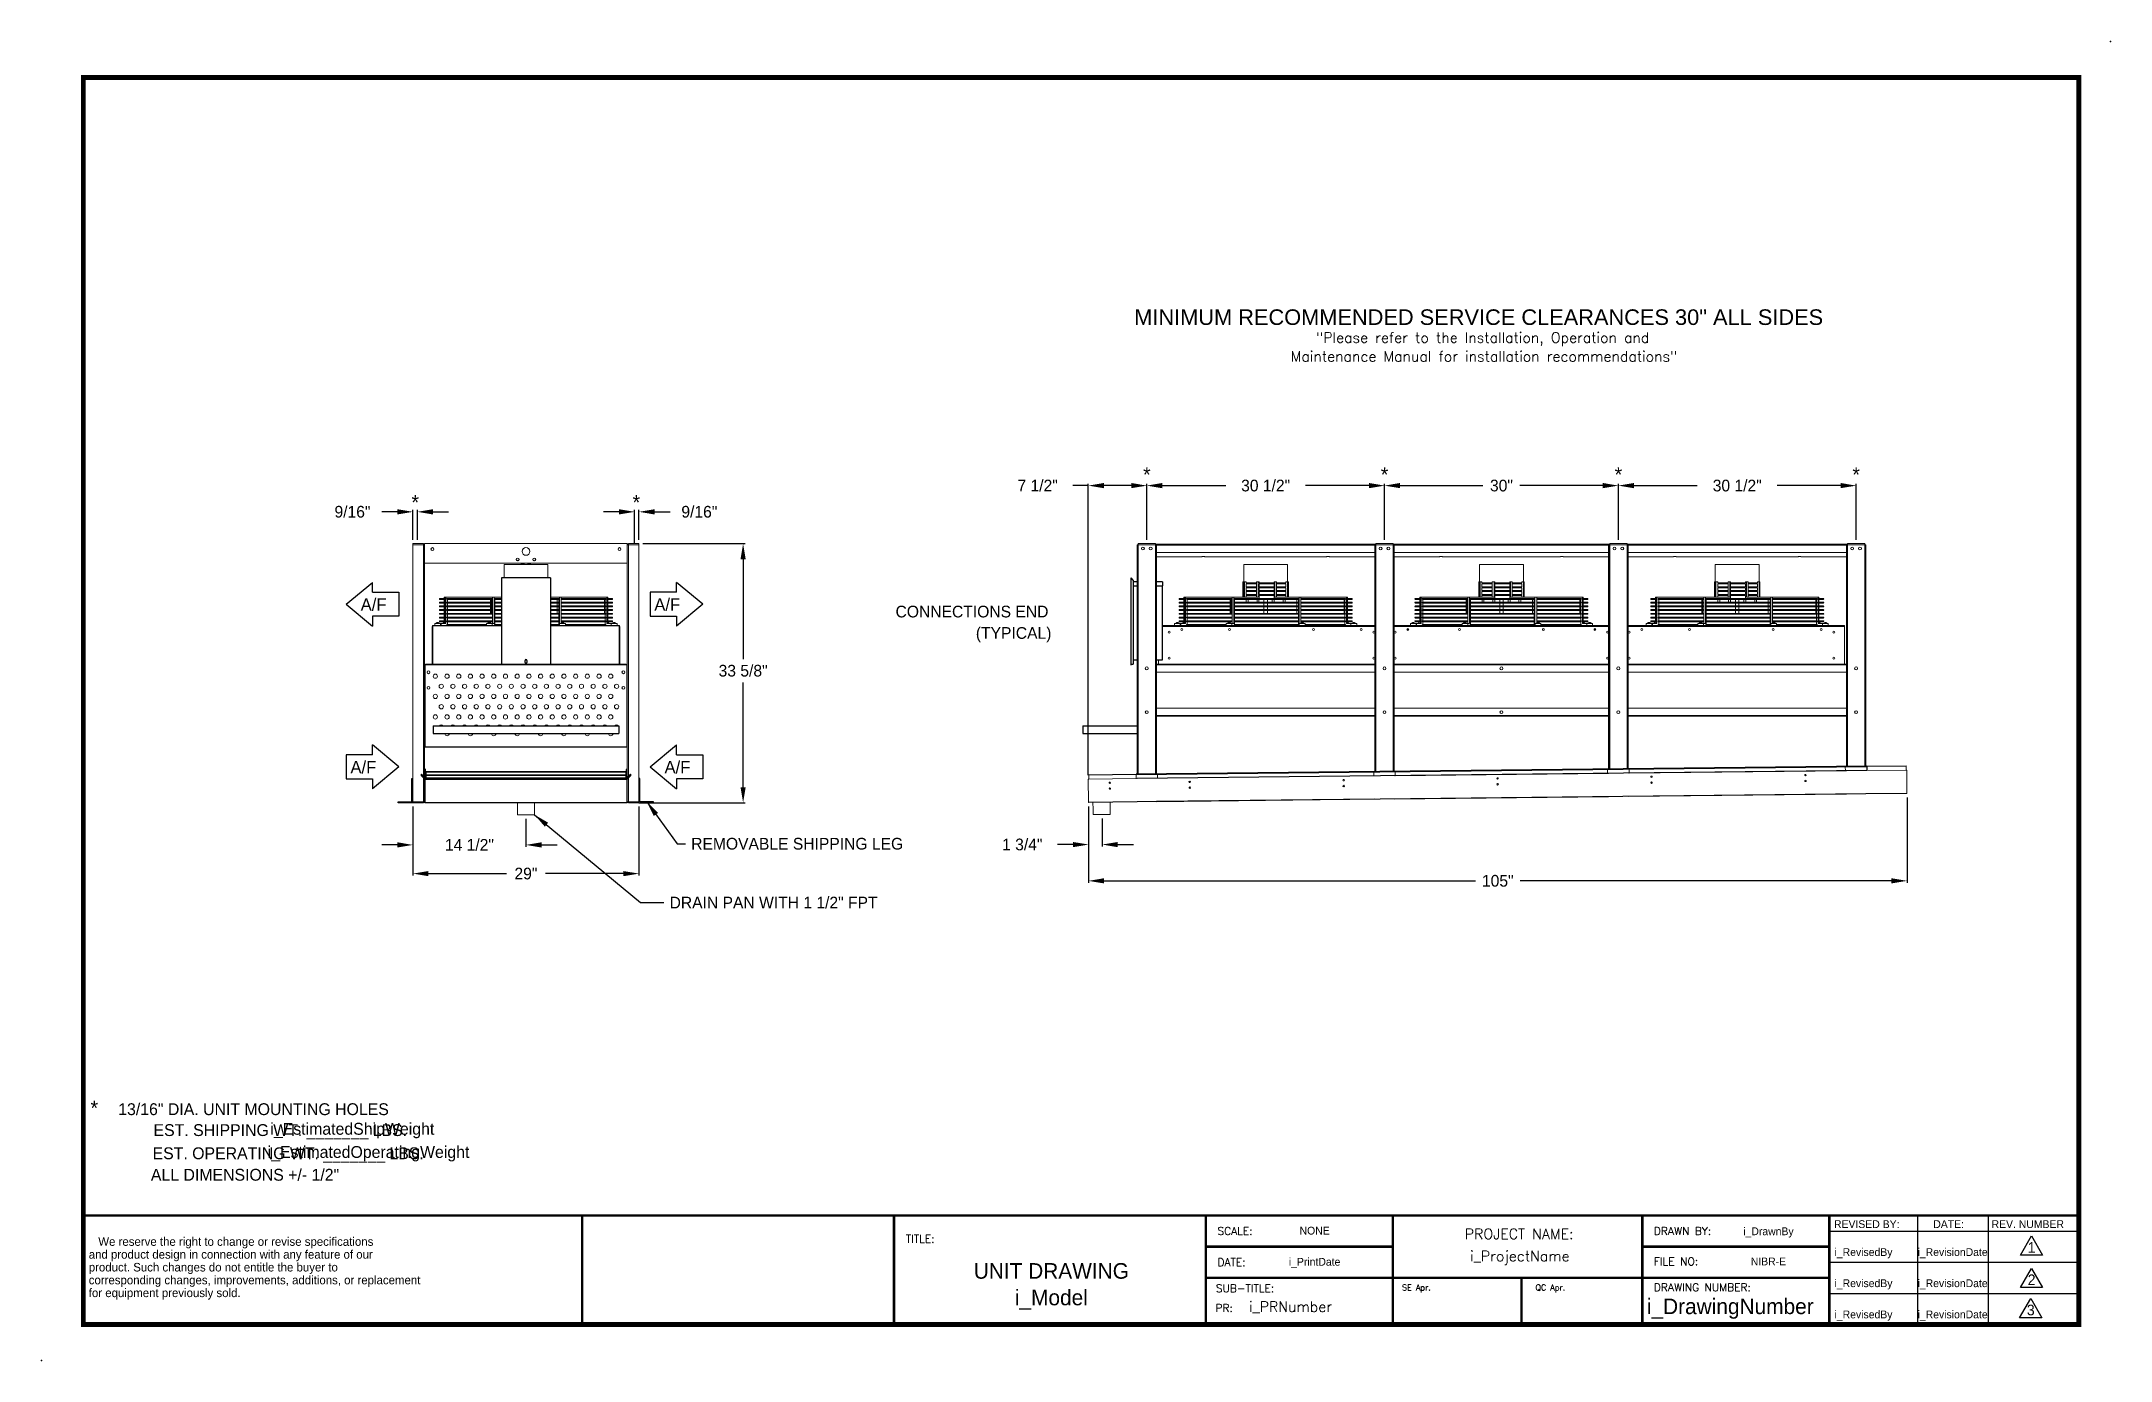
# Model space of a CAD drawing. Extents: x 6 to 271, y -23 to 146.
import ezdxf
from ezdxf.enums import TextEntityAlignment as Align

# ---------------------------------------------------------------- set-up
doc = ezdxf.new("R2010")
doc.units = 0
doc.header["$MEASUREMENT"] = 0
doc.layers.get('0').update_dxf_attribs({"linetype": 'CONTINUOUS'})
doc.layers.get('Defpoints').update_dxf_attribs({"linetype": 'CONTINUOUS'})
doc.styles.add('dimentions', font='ARIAL.TTF')
doc.styles.add('SIMPLEX', font='SIMPLEX')
doc.dimstyles.get("Standard").update_dxf_attribs({"dimtxt": 1.5, "dimasz": 2, "dimexe": 0.25, "dimexo": 0.5, "dimgap": 0.75, "dimtad": 0, "dimtih": 1, "dimtoh": 1, "dimdec": 4, "dimzin": 0, "dimdsep": 46, "dimlunit": 5, "dimtxsty": 'STANDARD', "dimcen": 0.125, "dimclrd": 1, "dimclre": 1, "dimclrt": 1, "dimadec": 0, "dimazin": 0, "dimtfac": 1, "dimtdec": 4, "dimtofl": 0, "dimtmove": 0, "dimatfit": 3, "dimfxl": 1, "dimfrac": 2, "dimtolj": 1, "dimtzin": 0, "dimarcsym": 0})

msp = doc.modelspace()

# ---------------------------------------------------------------- texts
at = {"color": 7, "lineweight": 30}
for s, height, style, p in [('MINIMUM RECOMMENDED SERVICE CLEARANCES 30" ALL SIDES', 1.99998, 'dimentions', (145.82629, 110.00613)), ('SE Apr.', 0.749993, 'SIMPLEX', (180.18161, -13.86548)), ('QC Apr.', 0.749993, 'SIMPLEX', (197.3109, -13.86548))]:
    msp.add_text(s, height=height, dxfattribs=dict(at, style=style)).set_placement(p)
at = {"color": 7, "style": 'SIMPLEX'}
for s, p in [('"Please refer to the Installation, Operation and', (190.5384, 107.7186)), ('Maintenance Manual for installation recommendations"', (190.69679, 105.31152)), ('PROJECT NAME:', (195.20741, -7.28234)), ('i_ProjectName', (195.30839, -10.12478))]:
    msp.add_text(s, height=1.3279867, dxfattribs=at).set_placement(p, align=Align.CENTER)
at = {"color": 7}
for s, height, p in [('*', 1.87063, (147.44717, 89.86733)), ('*', 1.87063, (177.94717, 89.86733)), ('*', 1.87063, (207.94717, 89.86733)), ('*', 1.87063, (238.44717, 89.86733)), ('*', 1.87063, (53.59079, 86.30722)), ('*', 1.87063, (81.95961, 86.30722)), ('*', 1.87063, (12.41754, 8.59911)), ('EST. SHIPPING WT. _______ LBS.', 1.5199848, (36.27932, 5.94276)), ('i_EstimatedShipWeight', 1.5217292, (45.51786, 6.1088)), ('EST. OPERATING WT. _______ LBS.', 1.5199848, (37.2886, 2.96957)), ('i_EstimatedOperatingWeight', 1.5199848, (47.59767, 3.13561)), ('ALL DIMENSIONS +/- 1/2"', 1.5199848, (31.75397, 0.21106)), ('NONE', 0.99999, (168.9697, -6.69626)), ('i_DrawnBy', 0.99999, (227.19398, -6.78205)), ('1', 1.35154, (260.95552, -9.02329)), ('UNIT DRAWING', 1.99998, (135.19615, -12.36641)), ('i_PrintDate', 0.99999, (168.9697, -10.69622)), ('NIBR-E', 0.99999, (227.19398, -10.65101)), ('i_RevisedBy', 0.99999, (239.38829, -9.44688)), ('i_RevisionDate', 0.99999, (250.82045, -9.44688)), ('i_RevisedBy', 0.99999, (239.38829, -13.44684)), ('i_RevisionDate', 0.99999, (250.82045, -13.44684)), ('2', 1.35154, (260.95552, -13.17359)), ('i_Model', 1.99998, (135.19615, -15.77508)), ('i_DrawingNumber', 1.99998, (222.29665, -16.91083)), ('3', 1.35154, (260.85067, -17.05479)), ('i_RevisedBy', 0.99999, (239.38829, -17.4468)), ('i_RevisionDate', 0.99999, (250.82045, -17.4468))]:
    msp.add_text(s, height=height, dxfattribs=at).set_placement(p, align=Align.CENTER)
for s, height, p in [('A/F', 1.59375, (46.58862, 73.33496)), ('A/F', 1.59375, (85.57139, 52.47672)), ('13/16" DIA. UNIT MOUNTING HOLES', 1.5199848, (15.48474, 8.62543)), ('REVISED BY:', 0.99999, (235.6064, -5.86122)), ('DATE:', 0.99999, (248.34057, -5.86122)), ('REV. NUMBER', 0.99999, (255.81864, -5.86122))]:
    msp.add_text(s, height=height, dxfattribs=at).set_placement(p)
at = {"color": 7, "lineweight": 30}
for s, p in [('   We reserve the right to change or revise specifications', (11.70445, -8.14669)), ('and product design in connection with any feature of our', (11.70445, -9.7915)), ('product. Such changes do not entitle the buyer to', (11.70445, -11.43631)), ('corresponding changes, improvements, additions, or replacement', (11.70445, -13.08111)), ('for equipment previously sold.', (11.70445, -14.72592))]:
    msp.add_text(s, height=1.0965375, dxfattribs=at).set_placement(p)
at = {"color": 7, "style": 'SIMPLEX'}
for s, height, p in [('TITLE:', 0.99999, (116.50733, -7.74909)), ('SCALE:', 0.99999, (156.50693, -6.7491)), ('DRAWN BY:', 0.99999, (212.50637, -6.7491)), ('DATE:', 0.99999, (156.50693, -10.74906)), ('FILE NO:', 0.99999, (212.50637, -10.65238)), ('SUB-TITLE:', 0.99999, (156.29024, -14.08915)), ('DRAWING NUMBER:', 0.99999, (212.50637, -13.96772)), ('i_PRNumber', 1.327987, (160.55975, -16.618))]:
    msp.add_text(s, height=height, dxfattribs=at).set_placement(p)
msp.add_text('PR:', height=0.99999, dxfattribs=at).set_placement((158.46593, -16.618), align=Align.RIGHT)
at = {"color": 7, "char_height": 1.5}
for s, insert, attachment_point in [('CONNECTIONS END', (115.20853, 73.97998), 1), ('(TYPICAL)', (125.51031, 71.23385), 1), ('33 5/8"', (95.65246, 65.63558), 5), ('REMOVABLE SHIPPING LEG', (88.99029, 44.19613), 1), ('DRAIN PAN WITH 1 1/2" FPT', (86.21858, 36.64465), 1)]:
    msp.add_mtext(s, dxfattribs=dict(at, insert=insert, attachment_point=attachment_point))

# ---------------------------------------------------------------- blocks, each defined once
blk = doc.blocks.new('*D22')
at = {"color": 7, "lineweight": -2}
for p, q in [((53.29, 48.2), (53.29, 39.36)), ((82.29, 48.2), (82.29, 39.36)), ((55.29, 39.61), (65.29, 39.61)), ((80.29, 39.61), (70.29, 39.61))]:
    blk.add_line(p, q, dxfattribs=at)
at = {"color": 7}
for points in [[(55.29, 39.94), (55.29, 39.28), (53.29, 39.61)], [(80.29, 39.94), (80.29, 39.28), (82.29, 39.61)]]:
    blk.add_solid(points, dxfattribs=at)
at = {"layer": 'Defpoints', "color": 0}
for p in [(53.29, 48.7), (82.29, 48.7), (82.29, 39.61)]:
    blk.add_point(p, dxfattribs=at)
at = {"color": 7, "insert": (67.79, 39.61), "char_height": 1.5, "attachment_point": 5}
blk.add_mtext('\\A1;29"', dxfattribs=at)
blk = doc.blocks.new('*D23')
at = {"color": 7, "lineweight": -2}
for p, q in [((53.29, 48.2), (53.29, 43.04)), ((67.79, 46.65), (67.79, 43.04)), ((51.29, 43.29), (49.29, 43.29)), ((69.79, 43.29), (71.79, 43.29))]:
    blk.add_line(p, q, dxfattribs=at)
at = {"color": 7}
for points in [[(51.29, 43.63), (51.29, 42.96), (53.29, 43.29)], [(69.79, 43.63), (69.79, 42.96), (67.79, 43.29)]]:
    blk.add_solid(points, dxfattribs=at)
at = {"layer": 'Defpoints', "color": 0}
for p in [(53.29, 48.7), (67.79, 47.15), (53.29, 43.29)]:
    blk.add_point(p, dxfattribs=at)
at = {"color": 7, "insert": (60.54, 43.29), "char_height": 1.5, "attachment_point": 5}
blk.add_mtext('\\A1;14 1/2"', dxfattribs=at)
blk = doc.blocks.new('Air Flow Arror')
for p, q in [((-1.54, 6.74), (-4.35, 3.37)), ((-1.54, 6.74), (1.26, 3.37)), ((-3.09, 3.37), (-4.35, 3.37)), ((-3.09, 3.37), (-3.09, 0)), ((0, 0), (0, 3.37)), ((0, 3.37), (1.26, 3.37)), ((-3.09, 0), (0, 0))]:
    blk.add_line(p, q)
blk.add_text('A/F', height=1.594, rotation=90).set_placement((-0.71, 0.53))
blk = doc.blocks.new('099front')
at = {"color": 0, "ltscale": 7}
for p, q in [((59.35, 106.85), (53.04, 106.85)), ((53.04, 106.85), (53.04, 95.79)), ((59.35, 106.85), (59.35, 95.79)), ((53.04, 95.79), (59.35, 95.79)), ((56.07, 96.23), (56.07, 95.98)), ((56.32, 96.23), (56.32, 95.98))]:
    blk.add_line(p, q, dxfattribs=at)
for centre, start, end in [((56.2, 96.23), 0, 180), ((56.2, 95.98), 180, 0)]:
    blk.add_arc(centre, 0.125, start, end, dxfattribs=at)
blk = doc.blocks.new('*D24')
at = {"color": 7, "lineweight": -2}
for p, q in [((79.73, 86.03), (77.73, 86.03)), ((81.73, 82.45), (81.73, 86.28)), ((82.29, 82.45), (82.29, 86.28)), ((84.29, 86.03), (86.29, 86.03))]:
    blk.add_line(p, q, dxfattribs=at)
at = {"color": 7}
for points in [[(79.73, 86.36), (79.73, 85.69), (81.73, 86.03)], [(84.29, 86.36), (84.29, 85.69), (82.29, 86.03)]]:
    blk.add_solid(points, dxfattribs=at)
at = {"layer": 'Defpoints', "color": 0}
for p in [(81.73, 86.03), (81.73, 81.95), (82.29, 81.95)]:
    blk.add_point(p, dxfattribs=at)
at = {"color": 7, "insert": (90.04, 86.03), "char_height": 1.5, "attachment_point": 5}
blk.add_mtext('\\A1;9/16"', dxfattribs=at)
blk = doc.blocks.new('*D25')
at = {"color": 7, "lineweight": -2}
for p, q in [((51.29, 86.03), (49.29, 86.03)), ((53.29, 82.45), (53.29, 86.28)), ((53.86, 82.45), (53.86, 86.28)), ((55.86, 86.03), (57.86, 86.03))]:
    blk.add_line(p, q, dxfattribs=at)
at = {"color": 7}
for points in [[(51.29, 86.36), (51.29, 85.69), (53.29, 86.03)], [(55.86, 86.36), (55.86, 85.69), (53.86, 86.03)]]:
    blk.add_solid(points, dxfattribs=at)
at = {"layer": 'Defpoints', "color": 0}
for p in [(53.29, 86.03), (53.29, 81.95), (53.86, 81.95)]:
    blk.add_point(p, dxfattribs=at)
at = {"color": 7, "insert": (45.54, 86.03), "char_height": 1.5, "attachment_point": 5}
blk.add_mtext('\\A1;9/16"', dxfattribs=at)
blk = doc.blocks.new('*D29')
at = {"color": 7, "lineweight": -2}
for p, q in [((139.97, 48.24), (139.97, 38.43)), ((244.97, 49.39), (244.97, 38.43)), ((141.97, 38.68), (189.59, 38.68)), ((242.97, 38.68), (195.34, 38.68))]:
    blk.add_line(p, q, dxfattribs=at)
at = {"color": 7}
for points in [[(141.97, 39.02), (141.97, 38.35), (139.97, 38.68)], [(242.97, 39.02), (242.97, 38.35), (244.97, 38.68)]]:
    blk.add_solid(points, dxfattribs=at)
at = {"layer": 'Defpoints', "color": 0}
for p in [(139.97, 48.74), (244.97, 49.89), (244.97, 38.68)]:
    blk.add_point(p, dxfattribs=at)
at = {"color": 7, "insert": (192.47, 38.68), "char_height": 1.5, "attachment_point": 5}
blk.add_mtext('\\A1;105"', dxfattribs=at)
blk = doc.blocks.new('*D30')
at = {"color": 7, "lineweight": -2}
for p, q in [((147.44, 82.45), (147.44, 89.64)), ((149.44, 89.39), (157.56, 89.39)), ((175.94, 89.39), (167.81, 89.39)), ((177.94, 82.45), (177.94, 89.64))]:
    blk.add_line(p, q, dxfattribs=at)
at = {"color": 7}
for points in [[(149.44, 89.73), (149.44, 89.06), (147.44, 89.39)], [(175.94, 89.73), (175.94, 89.06), (177.94, 89.39)]]:
    blk.add_solid(points, dxfattribs=at)
at = {"layer": 'Defpoints', "color": 0}
for p in [(177.94, 89.39), (147.44, 81.95), (177.94, 81.95)]:
    blk.add_point(p, dxfattribs=at)
at = {"color": 7, "insert": (162.69, 89.39), "char_height": 1.5, "attachment_point": 5}
blk.add_mtext('\\A1;30 1/2"', dxfattribs=at)
blk = doc.blocks.new('*D31')
at = {"color": 7, "lineweight": -2}
for p, q in [((177.94, 82.45), (177.94, 89.64)), ((179.94, 89.39), (190.56, 89.39)), ((205.94, 89.39), (195.31, 89.39)), ((207.94, 82.45), (207.94, 89.64))]:
    blk.add_line(p, q, dxfattribs=at)
at = {"color": 7}
for points in [[(179.94, 89.73), (179.94, 89.06), (177.94, 89.39)], [(205.94, 89.73), (205.94, 89.06), (207.94, 89.39)]]:
    blk.add_solid(points, dxfattribs=at)
at = {"layer": 'Defpoints', "color": 0}
for p in [(207.94, 89.39), (177.94, 81.95), (207.94, 81.95)]:
    blk.add_point(p, dxfattribs=at)
at = {"color": 7, "insert": (192.94, 89.39), "char_height": 1.5, "attachment_point": 5}
blk.add_mtext('\\A1;30"', dxfattribs=at)
blk = doc.blocks.new('*D32')
at = {"color": 7, "lineweight": -2}
for p, q in [((207.94, 82.45), (207.94, 89.64)), ((209.94, 89.39), (218.06, 89.39)), ((236.44, 89.39), (228.31, 89.39)), ((238.44, 82.45), (238.44, 89.64))]:
    blk.add_line(p, q, dxfattribs=at)
at = {"color": 7}
for points in [[(209.94, 89.73), (209.94, 89.06), (207.94, 89.39)], [(236.44, 89.73), (236.44, 89.06), (238.44, 89.39)]]:
    blk.add_solid(points, dxfattribs=at)
at = {"layer": 'Defpoints', "color": 0}
for p in [(238.44, 89.39), (207.94, 81.95), (238.44, 81.95)]:
    blk.add_point(p, dxfattribs=at)
at = {"color": 7, "insert": (223.19, 89.39), "char_height": 1.5, "attachment_point": 5}
blk.add_mtext('\\A1;30 1/2"', dxfattribs=at)
blk = doc.blocks.new('*D33')
at = {"color": 7, "lineweight": -2}
for p, q in [((139.94, 89.39), (137.94, 89.39)), ((139.94, 52.24), (139.94, 89.64)), ((145.44, 89.39), (141.94, 89.39)), ((147.44, 82.45), (147.44, 89.64))]:
    blk.add_line(p, q, dxfattribs=at)
at = {"color": 7}
for points in [[(141.94, 89.73), (141.94, 89.06), (139.94, 89.39)], [(145.44, 89.73), (145.44, 89.06), (147.44, 89.39)]]:
    blk.add_solid(points, dxfattribs=at)
at = {"layer": 'Defpoints', "color": 0}
for p in [(139.94, 89.39), (147.44, 81.95), (139.94, 51.74)]:
    blk.add_point(p, dxfattribs=at)
at = {"color": 7, "insert": (133.44, 89.39), "char_height": 1.5, "attachment_point": 5}
blk.add_mtext('\\A1;7 1/2"', dxfattribs=at)
blk = doc.blocks.new('*D34')
at = {"color": 7, "lineweight": -2}
for p, q in [((139.97, 47.74), (139.97, 43.09)), ((141.72, 46.7), (141.72, 43.09)), ((137.97, 43.34), (135.97, 43.34)), ((143.72, 43.34), (145.72, 43.34))]:
    blk.add_line(p, q, dxfattribs=at)
at = {"color": 7}
for points in [[(137.97, 43.67), (137.97, 43), (139.97, 43.34)], [(143.72, 43.67), (143.72, 43), (141.72, 43.34)]]:
    blk.add_solid(points, dxfattribs=at)
at = {"layer": 'Defpoints', "color": 0}
for p in [(139.97, 48.24), (141.72, 47.2), (139.97, 43.34)]:
    blk.add_point(p, dxfattribs=at)
at = {"color": 7, "insert": (131.47, 43.34), "char_height": 1.5, "attachment_point": 5}
blk.add_mtext('\\A1;1 3/4"', dxfattribs=at)

# ---------------------------------------------------------------- dimensions: what is measured, and where the dimension line sits
at = {"color": 7}
for base, p1, p2, picture, middle in [((139.93954, 89.394473), (147.439091, 81.948082), (139.93954, 51.740635), '*D33', (133.43954, 89.394473)), ((207.93909, 89.39447), (177.93909, 81.94808), (207.93909, 81.94808), '*D31', (192.93909, 89.39447)), ((238.43909, 89.39447), (207.93909, 81.94808), (238.43909, 81.94808), '*D32', (223.18909, 89.39447)), ((53.2938, 86.02676), (53.8563, 81.94808), (53.2938, 81.94808), '*D25', (45.5438, 86.02676)), ((53.2938, 43.29204), (67.7938, 47.14741), (53.2938, 48.69808), '*D23', (60.5438, 43.29204)), ((139.97251, 43.33744), (141.72312, 47.19746), (139.97251, 48.24082), '*D34', (131.47251, 43.33744)), ((244.96617, 38.68406), (139.97251, 48.74082), (244.96617, 49.89466), '*D29', (192.46934, 38.68406))]:
    dim = msp.add_linear_dim(base=base, p1=p1, p2=p2, dimstyle='Standard', override={"dimpost": '"', "dimclrd": 7, "dimclre": 7, "dimclrt": 7}, dxfattribs=at)
    dim.commit()
    dim.dimension.update_dxf_attribs({"geometry": picture, "text_midpoint": middle})
for base, p1, p2, picture, middle in [((177.93909, 89.39447), (147.43909, 81.94808), (177.93909, 81.94808), '*D30', (162.68909, 89.39447)), ((81.7313, 86.02676), (82.2938, 81.94808), (81.7313, 81.94808), '*D24', (90.0438, 86.02676)), ((82.2938, 39.60861), (53.2938, 48.69808), (82.2938, 48.69808), '*D22', (67.7938, 39.60861))]:
    dim = msp.add_linear_dim(base=base, p1=p1, p2=p2, dimstyle='Standard', override={"dimpost": '"', "dimclrd": 7, "dimclre": 7, "dimclrt": 7}, dxfattribs=at)
    dim.commit()
    dim.dimension.update_dxf_attribs({"geometry": picture, "text_midpoint": middle, "dimtype": 160})

# ---------------------------------------------------------------- linework, layer by layer
at = {"color": 7}
for p, q in [((81.7313, 81.94808), (81.7313, 83.08226)), ((82.7938, 81.94808), (95.90246, 81.94808)), ((95.65246, 79.94808), (95.65246, 67.13558)), ((44.74651, 74.16604), (48.11421, 76.97235)), ((48.11421, 75.70951), (48.11421, 76.97235)), ((48.11421, 75.70951), (51.48191, 75.70951)), ((51.48191, 75.70951), (51.48191, 72.62258)), ((44.74651, 74.16604), (48.11421, 71.35974)), ((51.48191, 72.62258), (48.11421, 72.62258)), ((48.11421, 72.62258), (48.11421, 71.35974)), ((95.65246, 50.69808), (95.65246, 64.13558)), ((55.8938, 58.56101), (79.6938, 58.56101)), ((55.8938, 58.56101), (55.8938, 57.58158)), ((79.6938, 58.56101), (79.6938, 57.58158)), ((139.2519, 58.56101), (146.18909, 58.56101)), ((139.2519, 58.56101), (139.2519, 57.58158)), ((55.8938, 57.58158), (79.6938, 57.58158)), ((83.72928, 53.3078), (87.09698, 56.1141)), ((87.09698, 54.85126), (87.09698, 56.1141)), ((139.2519, 57.58158), (146.18909, 57.58158)), ((83.72928, 53.3078), (87.09698, 50.50149)), ((87.09698, 54.85126), (90.46468, 54.85126)), ((90.46468, 54.85126), (90.46468, 51.76433)), ((239.8024, 53.39476), (146.05806, 52.36454)), ((146.05854, 52.32035), (239.80293, 53.3458)), ((239.80293, 53.3458), (239.80851, 52.83816)), ((53.1688, 48.82308), (53.1688, 51.82308)), ((53.1688, 51.82308), (53.2938, 51.82308)), ((82.4188, 51.82308), (82.2938, 51.82308)), ((82.4188, 48.82308), (82.4188, 51.82308)), ((90.46468, 51.76433), (87.09698, 51.76433)), ((87.09698, 51.76433), (87.09698, 50.50149)), ((146.05806, 52.36454), (146.05854, 52.32035)), ((239.80851, 52.83816), (146.18909, 51.80932)), ((51.4188, 48.69808), (51.4188, 48.82308)), ((51.4188, 48.82308), (53.1688, 48.82308)), ((53.2938, 48.69808), (51.4188, 48.69808)), ((82.2938, 48.69808), (84.1688, 48.69808)), ((84.1688, 48.82308), (82.4188, 48.82308)), ((82.7938, 48.69808), (95.90246, 48.69808)), ((84.1688, 48.69808), (84.1688, 48.82308)), ((146.18909, 48.86014), (239.68909, 49.88767)), ((239.68965, 49.83667), (146.18909, 48.80913)), ((239.68909, 49.88767), (239.68965, 49.83667)), ((75.00775, -18.24898), (75.00775, -4.24912)), ((115.00735, -18.24898), (115.00735, -4.24912)), ((155.00695, -4.24912), (235.00615, -4.24912)), ((155.00695, -18.24898), (155.00695, -4.24912)), ((179.00671, -4.24912), (179.00671, -18.24898)), ((211.00639, -4.24912), (211.00639, -12.24904)), ((235.00615, -4.24912), (235.00615, -18.24898)), ((235.00615, -4.24912), (267.00583, -4.24912)), ((235.00615, -4.24912), (235.00615, -6.2491)), ((246.29697, -4.24912), (246.29697, -10.24906)), ((255.38999, -4.24912), (255.38999, -10.24906)), ((235.00615, -6.2491), (267.00583, -6.2491)), ((179.00671, -8.24908), (155.00695, -8.24908)), ((211.00639, -8.24908), (235.00615, -8.24908)), ((211.00639, -12.24904), (211.00639, -8.24908)), ((235.00615, -10.24906), (267.00583, -10.24906)), ((246.29697, -8.24908), (246.29697, -14.24902)), ((255.38999, -8.24908), (255.38999, -14.24902)), ((235.00615, -12.24904), (155.00695, -12.24904)), ((195.50654, -12.24904), (195.50654, -18.24898)), ((211.00639, -12.24904), (211.00639, -18.24898)), ((246.29697, -12.24904), (246.29697, -18.24898)), ((255.38999, -12.24904), (255.38999, -18.24898)), ((235.00615, -14.24902), (267.00583, -14.24902)), ((235.00615, -18.24898), (267.00583, -18.24898))]:
    msp.add_line(p, q, dxfattribs=at)
at = {"color": 7, "linetype": 'Continuous', "lineweight": 15}
for p, q in [((53.2938, 81.94808), (53.2938, 81.81358)), ((54.6583, 81.94808), (53.2938, 81.94808)), ((54.6583, 81.81358), (53.2938, 81.81358)), ((53.2938, 81.81258), (53.2938, 48.83358)), ((54.6583, 81.81258), (53.2938, 81.81258)), ((54.6583, 81.81358), (54.6583, 81.94808)), ((54.6583, 81.81258), (54.7938, 81.81258)), ((54.6583, 81.81258), (54.6583, 52.08724)), ((80.7938, 81.94808), (54.7938, 81.94808)), ((54.7938, 81.94808), (54.7938, 81.81258)), ((54.7938, 51.95176), (54.7938, 81.81258)), ((80.7938, 81.81258), (80.7938, 81.94808)), ((80.7938, 81.81258), (80.9293, 81.81258)), ((80.7938, 51.95176), (80.7938, 81.81258)), ((80.9293, 81.94808), (80.9293, 81.81358)), ((80.9293, 81.94808), (82.2938, 81.94808)), ((80.9293, 81.81358), (82.2938, 81.81358)), ((80.9293, 81.81258), (82.2938, 81.81258)), ((80.9293, 52.08724), (80.9293, 81.81258)), ((82.2938, 81.94808), (82.2938, 81.81358)), ((82.2938, 81.81258), (82.2938, 48.83358)), ((146.18909, 81.81258), (146.18909, 52.36598)), ((146.18909, 81.81258), (146.32359, 81.81258)), ((146.32359, 81.81258), (146.32359, 52.36746)), ((146.32459, 81.81258), (146.32359, 81.81258)), ((146.32459, 81.94808), (146.32459, 81.81358)), ((146.32459, 81.94808), (148.55359, 81.94808)), ((146.32459, 81.81358), (148.55359, 81.81358)), ((146.32459, 81.81258), (146.32459, 81.81358)), ((146.32459, 81.81258), (148.55359, 81.81258)), ((146.32459, 52.36747), (146.32459, 81.81258)), ((148.55359, 81.94808), (148.55359, 81.81358)), ((148.55359, 81.86429), (176.82459, 81.86429)), ((148.55359, 81.81258), (148.55359, 81.81358)), ((148.55459, 81.81258), (148.55359, 81.81258)), ((148.55359, 52.39197), (148.55359, 81.81258)), ((148.68909, 81.81258), (148.55459, 81.81258)), ((148.55459, 81.81258), (148.55459, 52.39198)), ((148.68909, 81.81258), (148.68909, 52.39346)), ((148.68909, 81.75958), (176.68909, 81.75958)), ((148.68909, 80.83083), (176.68909, 80.83083)), ((148.68909, 80.26876), (154.50159, 80.26876)), ((154.87659, 80.26876), (170.50159, 80.26876)), ((170.87659, 80.26876), (176.68909, 80.26876)), ((176.68909, 81.81258), (176.68909, 52.70117)), ((176.68909, 81.81258), (176.82359, 81.81258)), ((176.82359, 81.81258), (176.82359, 52.70264)), ((176.82459, 81.81258), (176.82359, 81.81258)), ((176.82459, 81.94808), (176.82459, 81.81358)), ((176.82459, 81.94808), (179.05359, 81.94808)), ((176.82459, 81.81358), (179.05359, 81.81358)), ((176.82459, 81.81258), (176.82459, 81.81358)), ((176.82459, 81.81258), (179.05359, 81.81258)), ((176.82459, 52.70266), (176.82459, 81.81258)), ((179.05359, 81.94808), (179.05359, 81.81358)), ((179.05359, 81.86429), (206.82459, 81.86429)), ((179.05359, 81.81258), (179.05359, 81.81358)), ((179.05459, 81.81258), (179.05359, 81.81258)), ((179.05359, 52.72715), (179.05359, 81.81258)), ((179.18909, 81.81258), (179.05459, 81.81258)), ((179.05459, 81.81258), (179.05459, 52.72716)), ((179.18909, 81.81258), (179.18909, 52.72864)), ((179.18909, 81.75958), (206.68909, 81.75958)), ((179.18909, 80.83083), (206.68909, 80.83083)), ((179.18909, 80.26876), (185.00159, 80.26876)), ((185.37659, 80.26876), (200.50159, 80.26876)), ((200.87659, 80.26876), (206.68909, 80.26876)), ((206.68909, 81.81258), (206.68909, 53.03086)), ((206.68909, 81.81258), (206.82359, 81.81258)), ((206.82359, 81.81258), (206.82359, 53.03234)), ((206.82459, 81.81258), (206.82359, 81.81258)), ((206.82459, 81.94808), (206.82459, 81.81358)), ((206.82459, 81.94808), (209.05359, 81.94808)), ((206.82459, 81.81358), (209.05359, 81.81358)), ((206.82459, 81.81258), (206.82459, 81.81358)), ((206.82459, 81.81258), (209.05359, 81.81258)), ((206.82459, 53.03235), (206.82459, 81.81258)), ((209.05359, 81.94808), (209.05359, 81.81358)), ((209.05359, 81.86429), (237.32459, 81.86429)), ((209.05359, 81.81258), (209.05359, 81.81358)), ((209.05359, 53.05684), (209.05359, 81.81258)), ((209.05459, 81.81258), (209.05359, 81.81258)), ((209.05459, 81.81258), (209.05459, 53.05685)), ((209.18909, 81.81258), (209.05459, 81.81258)), ((209.18909, 81.81258), (209.18909, 53.05833)), ((209.18909, 81.75958), (237.18909, 81.75958)), ((209.18909, 80.83083), (237.18909, 80.83083)), ((209.18909, 80.26876), (215.00159, 80.26876)), ((215.37659, 80.26876), (231.00159, 80.26876)), ((231.37659, 80.26876), (237.18909, 80.26876)), ((237.18909, 81.81258), (237.18909, 53.36604)), ((237.18909, 81.81258), (237.32359, 81.81258)), ((237.32359, 81.81258), (237.32359, 53.36752)), ((237.32459, 81.81258), (237.32359, 81.81258)), ((237.32459, 81.94808), (237.32459, 81.81358)), ((237.32459, 81.94808), (239.55359, 81.94808)), ((237.32459, 81.81358), (239.55359, 81.81358)), ((237.32459, 81.81258), (237.32459, 81.81358)), ((237.32459, 81.81258), (239.55359, 81.81258)), ((237.32459, 53.36753), (237.32459, 81.81258)), ((239.55359, 81.94808), (239.55359, 81.81358)), ((239.55359, 81.81258), (239.55359, 81.81358)), ((239.55359, 53.39203), (239.55359, 81.81258)), ((239.55459, 81.81258), (239.55359, 81.81258)), ((239.55459, 81.81258), (239.55459, 53.39204)), ((239.68909, 81.81258), (239.55459, 81.81258)), ((239.68909, 81.81258), (239.68909, 53.39352)), ((54.7938, 79.44808), (80.7938, 79.44808)), ((70.6063, 79.25908), (64.9813, 79.25908)), ((67.55488, 79.35176), (66.72011, 79.44808)), ((67.566, 79.44808), (67.55488, 79.35176)), ((68.03271, 79.35176), (68.0216, 79.44808)), ((68.86748, 79.44808), (68.03271, 79.35176)), ((159.77188, 77.06808), (159.77188, 75.07308)), ((159.86525, 77.06808), (159.77188, 77.06808)), ((159.95863, 77.06808), (159.86525, 77.06808)), ((159.86525, 77.06808), (159.86525, 75.07308)), ((163.76539, 79.25908), (159.87659, 79.25908)), ((159.95863, 77.06808), (159.95863, 75.07308)), ((160.18405, 77.06808), (159.95863, 77.06808)), ((160.18405, 76.91726), (160.18405, 77.06808)), ((161.74484, 77.06808), (161.51942, 77.06808)), ((161.51942, 77.06808), (161.51942, 75.07308)), ((161.74484, 77.06808), (161.74484, 75.07308)), ((161.83822, 77.06808), (161.74484, 77.06808)), ((161.83822, 76.91726), (161.83822, 77.06808)), ((165.50159, 79.25908), (163.76539, 79.25908)), ((163.76539, 76.9182), (163.76539, 77.06808)), ((163.76539, 77.06808), (163.85876, 77.06808)), ((163.85876, 77.06808), (163.85876, 75.07308)), ((164.08419, 77.06808), (163.85876, 77.06808)), ((164.08419, 77.06808), (164.08419, 75.07308)), ((165.2875, 76.9182), (165.2875, 77.06808)), ((165.2875, 77.06808), (165.51293, 77.06808)), ((165.51293, 77.06808), (165.51293, 75.07308)), ((165.6063, 77.06808), (165.51293, 77.06808)), ((165.6063, 77.06808), (165.6063, 75.07308)), ((190.02188, 77.06808), (190.02188, 75.07308)), ((190.11525, 77.06808), (190.02188, 77.06808)), ((190.20863, 77.06808), (190.11525, 77.06808)), ((190.11525, 77.06808), (190.11525, 75.07308)), ((194.01539, 79.25908), (190.12659, 79.25908)), ((190.20863, 77.06808), (190.20863, 75.07308)), ((190.43405, 77.06808), (190.20863, 77.06808)), ((190.43405, 76.91726), (190.43405, 77.06808)), ((191.99484, 77.06808), (191.76942, 77.06808)), ((191.76942, 77.06808), (191.76942, 75.07308)), ((191.99484, 77.06808), (191.99484, 75.07308)), ((192.08822, 77.06808), (191.99484, 77.06808)), ((192.08822, 76.91726), (192.08822, 77.06808)), ((195.75159, 79.25908), (194.01539, 79.25908)), ((194.01539, 76.9182), (194.01539, 77.06808)), ((194.01539, 77.06808), (194.10876, 77.06808)), ((194.10876, 77.06808), (194.10876, 75.07308)), ((194.33419, 77.06808), (194.10876, 77.06808)), ((194.33419, 77.06808), (194.33419, 75.07308)), ((195.5375, 76.9182), (195.5375, 77.06808)), ((195.5375, 77.06808), (195.76293, 77.06808)), ((195.76293, 77.06808), (195.76293, 75.07308)), ((195.8563, 77.06808), (195.76293, 77.06808)), ((195.8563, 77.06808), (195.8563, 75.07308)), ((220.27188, 77.06808), (220.27188, 75.07308)), ((220.36525, 77.06808), (220.27188, 77.06808)), ((220.45863, 77.06808), (220.36525, 77.06808)), ((220.36525, 77.06808), (220.36525, 75.07308)), ((224.26539, 79.25908), (220.37659, 79.25908)), ((220.45863, 77.06808), (220.45863, 75.07308)), ((220.68405, 77.06808), (220.45863, 77.06808)), ((220.68405, 76.91726), (220.68405, 77.06808)), ((222.24484, 77.06808), (222.01942, 77.06808)), ((222.01942, 77.06808), (222.01942, 75.07308)), ((222.24484, 77.06808), (222.24484, 75.07308)), ((222.33822, 77.06808), (222.24484, 77.06808)), ((222.33822, 76.91726), (222.33822, 77.06808)), ((226.00159, 79.25908), (224.26539, 79.25908)), ((224.26539, 76.9182), (224.26539, 77.06808)), ((224.26539, 77.06808), (224.35876, 77.06808)), ((224.35876, 77.06808), (224.35876, 75.07308)), ((224.58419, 77.06808), (224.35876, 77.06808)), ((224.58419, 77.06808), (224.58419, 75.07308)), ((225.7875, 76.9182), (225.7875, 77.06808)), ((225.7875, 77.06808), (226.01293, 77.06808)), ((226.01293, 77.06808), (226.01293, 75.07308)), ((226.1063, 77.06808), (226.01293, 77.06808)), ((226.1063, 77.06808), (226.1063, 75.07308)), ((57.40015, 74.9182), (56.75368, 74.9182)), ((56.75368, 74.7982), (57.40015, 74.7982)), ((57.40015, 74.43953), (56.75368, 74.43953)), ((57.30678, 75.07308), (57.30678, 74.9182)), ((57.40015, 75.07308), (57.30678, 75.07308)), ((57.30678, 74.7982), (57.30678, 74.43953)), ((57.49353, 75.07308), (57.40015, 75.07308)), ((57.40015, 75.07308), (57.40015, 71.69208)), ((57.49353, 75.07308), (57.49353, 71.69208)), ((63.48861, 75.07308), (57.49353, 75.07308)), ((57.68993, 74.7982), (63.48861, 74.7982)), ((63.48861, 74.9182), (57.69, 74.9182)), ((63.48861, 74.43953), (57.69, 74.43953)), ((57.71896, 74.43953), (57.71896, 74.7982)), ((63.26318, 74.7982), (63.26318, 74.43953)), ((63.35656, 74.43953), (63.35656, 74.7982)), ((63.71404, 75.07308), (63.48861, 75.07308)), ((63.48861, 75.07308), (63.48861, 71.69208)), ((63.71404, 75.07308), (63.71404, 71.69208)), ((64.63755, 75.07308), (63.71404, 75.07308)), ((63.79539, 74.7982), (64.63755, 74.7982)), ((64.63755, 74.9182), (63.79552, 74.9182)), ((64.63755, 74.43953), (63.79552, 74.43953)), ((63.80741, 74.43953), (63.80741, 74.7982)), ((70.95005, 75.07308), (72.09899, 75.07308)), ((72.01867, 74.9182), (70.95005, 74.9182)), ((70.95005, 74.7982), (72.01867, 74.7982)), ((72.01867, 74.43953), (70.95005, 74.43953)), ((71.78019, 74.43953), (71.78019, 74.7982)), ((72.00561, 74.43953), (72.00561, 74.7982)), ((72.09899, 75.07308), (72.09899, 71.69208)), ((72.32441, 75.07308), (72.09899, 75.07308)), ((72.32441, 75.07308), (72.32441, 71.80018)), ((72.32441, 75.07308), (78.18744, 75.07308)), ((77.99354, 74.9182), (72.32441, 74.9182)), ((72.32441, 74.7982), (77.99354, 74.7982)), ((77.99354, 74.43953), (72.32441, 74.43953)), ((77.86864, 74.43953), (77.86864, 74.7982)), ((77.96202, 74.43953), (77.96202, 74.7982)), ((78.18744, 75.07308), (78.18744, 71.69208)), ((78.28082, 75.07308), (78.18744, 75.07308)), ((78.28082, 75.07308), (78.28082, 71.69208)), ((78.83391, 74.9182), (78.28082, 74.9182)), ((78.28082, 74.7982), (78.83391, 74.7982)), ((78.83391, 74.43953), (78.28082, 74.43953)), ((152.29544, 74.9182), (151.64897, 74.9182)), ((151.64897, 74.7982), (152.29544, 74.7982)), ((152.29544, 74.43953), (151.64897, 74.43953)), ((152.20207, 75.07308), (152.20207, 74.9182)), ((152.29544, 75.07308), (152.20207, 75.07308)), ((152.20207, 74.7982), (152.20207, 74.43953)), ((152.38882, 75.07308), (152.29544, 75.07308)), ((152.29544, 75.07308), (152.29544, 71.69208)), ((152.38882, 75.07308), (152.38882, 71.69208)), ((158.3839, 75.07308), (152.38882, 75.07308)), ((152.58522, 74.7982), (158.3839, 74.7982)), ((158.3839, 74.9182), (152.58529, 74.9182)), ((158.3839, 74.43953), (152.58529, 74.43953)), ((152.61425, 74.43953), (152.61425, 74.7982)), ((158.15847, 74.7982), (158.15847, 74.43953)), ((158.25185, 74.43953), (158.25185, 74.7982)), ((158.60933, 75.07308), (158.3839, 75.07308)), ((158.3839, 75.07308), (158.3839, 71.69208)), ((158.60933, 75.07308), (158.60933, 71.69208)), ((161.74484, 75.07308), (158.60933, 75.07308)), ((158.69068, 74.7982), (166.91396, 74.7982)), ((166.91396, 74.9182), (158.69081, 74.9182)), ((166.91396, 74.43953), (158.69081, 74.43953)), ((158.7027, 74.43953), (158.7027, 74.7982)), ((161.51942, 76.9182), (160.18405, 76.9182)), ((160.18405, 76.41726), (160.18405, 76.79914)), ((160.18405, 76.7982), (161.51942, 76.7982)), ((161.51942, 76.4182), (160.18405, 76.4182)), ((160.18405, 75.91726), (160.18405, 76.29914)), ((160.18405, 76.2982), (161.51942, 76.2982)), ((161.51942, 75.9182), (160.18405, 75.9182)), ((160.18405, 75.41726), (160.18405, 75.79914)), ((160.18405, 75.7982), (161.51942, 75.7982)), ((161.51942, 75.4182), (160.18405, 75.4182)), ((160.18405, 75.07308), (160.18405, 75.29914)), ((160.18405, 75.2982), (161.51942, 75.2982)), ((163.76539, 76.9182), (161.83822, 76.9182)), ((161.83822, 76.41726), (161.83822, 76.79914)), ((161.83822, 76.7982), (163.76539, 76.7982)), ((163.76539, 76.4182), (161.83822, 76.4182)), ((161.83822, 75.91726), (161.83822, 76.29914)), ((161.83822, 76.2982), (163.76539, 76.2982)), ((163.76539, 75.9182), (161.83822, 75.9182)), ((161.83822, 75.41726), (161.83822, 75.79914)), ((161.83822, 75.7982), (163.76539, 75.7982)), ((163.76539, 75.4182), (161.83822, 75.4182)), ((161.83822, 74.9182), (161.83822, 75.29914)), ((161.83822, 75.2982), (163.76539, 75.2982)), ((163.76539, 76.4182), (163.76539, 76.7982)), ((163.76539, 75.9182), (163.76539, 76.2982)), ((163.76539, 75.4182), (163.76539, 75.7982)), ((163.76539, 74.9182), (163.76539, 75.2982)), ((163.85876, 75.07308), (166.99428, 75.07308)), ((165.2875, 76.9182), (164.08419, 76.9182)), ((164.08419, 76.7982), (165.2875, 76.7982)), ((165.2875, 76.4182), (164.08419, 76.4182)), ((164.08419, 76.2982), (165.2875, 76.2982)), ((165.2875, 75.9182), (164.08419, 75.9182)), ((164.08419, 75.7982), (165.2875, 75.7982)), ((165.2875, 75.4182), (164.08419, 75.4182)), ((164.08419, 75.2982), (165.2875, 75.2982)), ((165.2875, 76.4182), (165.2875, 76.7982)), ((165.2875, 75.9182), (165.2875, 76.2982)), ((165.2875, 75.4182), (165.2875, 75.7982)), ((165.2875, 75.07308), (165.2875, 75.2982)), ((166.67548, 74.43953), (166.67548, 74.7982)), ((166.9009, 74.43953), (166.9009, 74.7982)), ((166.99428, 75.07308), (166.99428, 71.69208)), ((167.2197, 75.07308), (166.99428, 75.07308)), ((167.2197, 75.07308), (167.2197, 71.80018)), ((167.2197, 75.07308), (173.08273, 75.07308)), ((172.88883, 74.9182), (167.2197, 74.9182)), ((167.2197, 74.7982), (172.88883, 74.7982)), ((172.88883, 74.43953), (167.2197, 74.43953)), ((172.76393, 74.43953), (172.76393, 74.7982)), ((172.85731, 74.43953), (172.85731, 74.7982)), ((173.08273, 75.07308), (173.08273, 71.69208)), ((173.17611, 75.07308), (173.08273, 75.07308)), ((173.17611, 75.07308), (173.17611, 71.69208)), ((173.7292, 74.9182), (173.17611, 74.9182)), ((173.17611, 74.7982), (173.7292, 74.7982)), ((173.7292, 74.43953), (173.17611, 74.43953)), ((182.54544, 74.9182), (181.89897, 74.9182)), ((181.89897, 74.7982), (182.54544, 74.7982)), ((182.54544, 74.43953), (181.89897, 74.43953)), ((182.45207, 75.07308), (182.45207, 74.9182)), ((182.54544, 75.07308), (182.45207, 75.07308)), ((182.45207, 74.7982), (182.45207, 74.43953)), ((182.63882, 75.07308), (182.54544, 75.07308)), ((182.54544, 75.07308), (182.54544, 71.69208)), ((182.63882, 75.07308), (182.63882, 71.69208)), ((188.6339, 75.07308), (182.63882, 75.07308)), ((182.83522, 74.7982), (188.6339, 74.7982)), ((188.6339, 74.9182), (182.83529, 74.9182)), ((188.6339, 74.43953), (182.83529, 74.43953)), ((182.86425, 74.43953), (182.86425, 74.7982)), ((188.40847, 74.7982), (188.40847, 74.43953)), ((188.50185, 74.43953), (188.50185, 74.7982)), ((188.85933, 75.07308), (188.6339, 75.07308)), ((188.6339, 75.07308), (188.6339, 71.69208)), ((188.85933, 75.07308), (188.85933, 71.69208)), ((191.99484, 75.07308), (188.85933, 75.07308)), ((188.94068, 74.7982), (197.16396, 74.7982)), ((197.16396, 74.9182), (188.94081, 74.9182)), ((197.16396, 74.43953), (188.94081, 74.43953)), ((188.9527, 74.43953), (188.9527, 74.7982)), ((191.76942, 76.9182), (190.43405, 76.9182)), ((190.43405, 76.41726), (190.43405, 76.79914)), ((190.43405, 76.7982), (191.76942, 76.7982)), ((191.76942, 76.4182), (190.43405, 76.4182)), ((190.43405, 75.91726), (190.43405, 76.29914)), ((190.43405, 76.2982), (191.76942, 76.2982)), ((191.76942, 75.9182), (190.43405, 75.9182)), ((190.43405, 75.41726), (190.43405, 75.79914)), ((190.43405, 75.7982), (191.76942, 75.7982)), ((191.76942, 75.4182), (190.43405, 75.4182)), ((190.43405, 75.07308), (190.43405, 75.29914)), ((190.43405, 75.2982), (191.76942, 75.2982)), ((194.01539, 76.9182), (192.08822, 76.9182)), ((192.08822, 76.41726), (192.08822, 76.79914)), ((192.08822, 76.7982), (194.01539, 76.7982)), ((194.01539, 76.4182), (192.08822, 76.4182)), ((192.08822, 75.91726), (192.08822, 76.29914)), ((192.08822, 76.2982), (194.01539, 76.2982)), ((194.01539, 75.9182), (192.08822, 75.9182)), ((192.08822, 75.41726), (192.08822, 75.79914)), ((192.08822, 75.7982), (194.01539, 75.7982)), ((194.01539, 75.4182), (192.08822, 75.4182)), ((192.08822, 74.9182), (192.08822, 75.29914)), ((192.08822, 75.2982), (194.01539, 75.2982)), ((194.01539, 76.4182), (194.01539, 76.7982)), ((194.01539, 75.9182), (194.01539, 76.2982)), ((194.01539, 75.4182), (194.01539, 75.7982)), ((194.01539, 74.9182), (194.01539, 75.2982)), ((194.10876, 75.07308), (197.24428, 75.07308)), ((195.5375, 76.9182), (194.33419, 76.9182)), ((194.33419, 76.7982), (195.5375, 76.7982)), ((195.5375, 76.4182), (194.33419, 76.4182)), ((194.33419, 76.2982), (195.5375, 76.2982)), ((195.5375, 75.9182), (194.33419, 75.9182)), ((194.33419, 75.7982), (195.5375, 75.7982)), ((195.5375, 75.4182), (194.33419, 75.4182)), ((194.33419, 75.2982), (195.5375, 75.2982)), ((195.5375, 76.4182), (195.5375, 76.7982)), ((195.5375, 75.9182), (195.5375, 76.2982)), ((195.5375, 75.4182), (195.5375, 75.7982)), ((195.5375, 75.07308), (195.5375, 75.2982)), ((196.92548, 74.43953), (196.92548, 74.7982)), ((197.1509, 74.43953), (197.1509, 74.7982)), ((197.24428, 75.07308), (197.24428, 71.69208)), ((197.4697, 75.07308), (197.24428, 75.07308)), ((197.4697, 75.07308), (197.4697, 71.80018)), ((197.4697, 75.07308), (203.33273, 75.07308)), ((203.13883, 74.9182), (197.4697, 74.9182)), ((197.4697, 74.7982), (203.13883, 74.7982)), ((203.13883, 74.43953), (197.4697, 74.43953)), ((203.01393, 74.43953), (203.01393, 74.7982)), ((203.10731, 74.43953), (203.10731, 74.7982)), ((203.33273, 75.07308), (203.33273, 71.69208)), ((203.42611, 75.07308), (203.33273, 75.07308)), ((203.42611, 75.07308), (203.42611, 71.69208)), ((203.9792, 74.9182), (203.42611, 74.9182)), ((203.42611, 74.7982), (203.9792, 74.7982)), ((203.9792, 74.43953), (203.42611, 74.43953)), ((212.79545, 74.9182), (212.14897, 74.9182)), ((212.14897, 74.7982), (212.79545, 74.7982)), ((212.79545, 74.43953), (212.14897, 74.43953)), ((212.70207, 75.07308), (212.70207, 74.9182)), ((212.79545, 75.07308), (212.70207, 75.07308)), ((212.70207, 74.7982), (212.70207, 74.43953)), ((212.88882, 75.07308), (212.79545, 75.07308)), ((212.79545, 75.07308), (212.79545, 71.69208)), ((212.88882, 75.07308), (212.88882, 71.69208)), ((218.8839, 75.07308), (212.88882, 75.07308)), ((213.08522, 74.7982), (218.8839, 74.7982)), ((218.8839, 74.9182), (213.08529, 74.9182)), ((218.8839, 74.43953), (213.08529, 74.43953)), ((213.11425, 74.43953), (213.11425, 74.7982)), ((218.65847, 74.7982), (218.65847, 74.43953)), ((218.75185, 74.43953), (218.75185, 74.7982)), ((219.10933, 75.07308), (218.8839, 75.07308)), ((218.8839, 75.07308), (218.8839, 71.69208)), ((219.10933, 75.07308), (219.10933, 71.69208)), ((222.24484, 75.07308), (219.10933, 75.07308)), ((219.19068, 74.7982), (227.41396, 74.7982)), ((227.41396, 74.9182), (219.19081, 74.9182)), ((227.41396, 74.43953), (219.19081, 74.43953)), ((219.2027, 74.43953), (219.2027, 74.7982)), ((222.01942, 76.9182), (220.68405, 76.9182)), ((220.68405, 76.41726), (220.68405, 76.79914)), ((220.68405, 76.7982), (222.01942, 76.7982)), ((222.01942, 76.4182), (220.68405, 76.4182)), ((220.68405, 75.91726), (220.68405, 76.29914)), ((220.68405, 76.2982), (222.01942, 76.2982)), ((222.01942, 75.9182), (220.68405, 75.9182)), ((220.68405, 75.41726), (220.68405, 75.79914)), ((220.68405, 75.7982), (222.01942, 75.7982)), ((222.01942, 75.4182), (220.68405, 75.4182)), ((220.68405, 75.07308), (220.68405, 75.29914)), ((220.68405, 75.2982), (222.01942, 75.2982)), ((224.26539, 76.9182), (222.33822, 76.9182)), ((222.33822, 76.41726), (222.33822, 76.79914)), ((222.33822, 76.7982), (224.26539, 76.7982)), ((224.26539, 76.4182), (222.33822, 76.4182)), ((222.33822, 75.91726), (222.33822, 76.29914)), ((222.33822, 76.2982), (224.26539, 76.2982)), ((224.26539, 75.9182), (222.33822, 75.9182)), ((222.33822, 75.41726), (222.33822, 75.79914)), ((222.33822, 75.7982), (224.26539, 75.7982)), ((224.26539, 75.4182), (222.33822, 75.4182)), ((222.33822, 74.9182), (222.33822, 75.29914)), ((222.33822, 75.2982), (224.26539, 75.2982)), ((224.26539, 76.4182), (224.26539, 76.7982)), ((224.26539, 75.9182), (224.26539, 76.2982)), ((224.26539, 75.4182), (224.26539, 75.7982)), ((224.26539, 74.9182), (224.26539, 75.2982)), ((224.35876, 75.07308), (227.49428, 75.07308)), ((225.7875, 76.9182), (224.58419, 76.9182)), ((224.58419, 76.7982), (225.7875, 76.7982)), ((225.7875, 76.4182), (224.58419, 76.4182)), ((224.58419, 76.2982), (225.7875, 76.2982)), ((225.7875, 75.9182), (224.58419, 75.9182)), ((224.58419, 75.7982), (225.7875, 75.7982)), ((225.7875, 75.4182), (224.58419, 75.4182)), ((224.58419, 75.2982), (225.7875, 75.2982)), ((225.7875, 76.4182), (225.7875, 76.7982)), ((225.7875, 75.9182), (225.7875, 76.2982)), ((225.7875, 75.4182), (225.7875, 75.7982)), ((225.7875, 75.07308), (225.7875, 75.2982)), ((227.17548, 74.43953), (227.17548, 74.7982)), ((227.4009, 74.43953), (227.4009, 74.7982)), ((227.49428, 75.07308), (227.49428, 71.69208)), ((227.7197, 75.07308), (227.49428, 75.07308)), ((227.7197, 75.07308), (227.7197, 71.80018)), ((227.7197, 75.07308), (233.58274, 75.07308)), ((233.38882, 74.9182), (227.7197, 74.9182)), ((227.7197, 74.7982), (233.38882, 74.7982)), ((233.38882, 74.43953), (227.7197, 74.43953)), ((233.26393, 74.43953), (233.26393, 74.7982)), ((233.35731, 74.43953), (233.35731, 74.7982)), ((233.58274, 75.07308), (233.58274, 71.69208)), ((233.67611, 75.07308), (233.58274, 75.07308)), ((233.67611, 75.07308), (233.67611, 71.69208)), ((234.22921, 74.9182), (233.67611, 74.9182)), ((233.67611, 74.7982), (234.22921, 74.7982)), ((234.22921, 74.43953), (233.67611, 74.43953)), ((56.10727, 71.69208), (56.61748, 71.69208)), ((56.69502, 71.69308), (56.25752, 71.69308)), ((56.38152, 71.81708), (56.38168, 71.81708)), ((56.38441, 71.81708), (56.38168, 71.81708)), ((56.38441, 71.81708), (56.39491, 71.81708)), ((56.40559, 71.81708), (56.39491, 71.81708)), ((56.40559, 71.81708), (56.48163, 71.81708)), ((56.49319, 71.81708), (56.48163, 71.81708)), ((56.49947, 71.81708), (56.49319, 71.81708)), ((56.49947, 71.81708), (56.52484, 71.81708)), ((56.53938, 71.81708), (56.52484, 71.81708)), ((56.53938, 71.81708), (56.57102, 71.81708)), ((56.61748, 71.69208), (56.84527, 71.69208)), ((56.75368, 74.31953), (57.40015, 74.31953)), ((57.40015, 73.96087), (56.75368, 73.96087)), ((56.75368, 73.84087), (57.40015, 73.84087)), ((57.40015, 73.4822), (56.75368, 73.4822)), ((56.75368, 73.3622), (57.40015, 73.3622)), ((57.40015, 73.00353), (56.75368, 73.00353)), ((56.75368, 72.88354), (57.40015, 72.88354)), ((57.40015, 72.52487), (56.75368, 72.52487)), ((56.75368, 72.40487), (57.40015, 72.40487)), ((57.40015, 72.0462), (56.75368, 72.0462)), ((56.75368, 71.9262), (57.40015, 71.9262)), ((56.91056, 71.69208), (56.84527, 71.69208)), ((56.91056, 71.69208), (56.91056, 71.44808)), ((57.49353, 71.69208), (56.91056, 71.69208)), ((57.30678, 74.31953), (57.30678, 73.96087)), ((57.30678, 73.84087), (57.30678, 73.4822)), ((57.30678, 73.3622), (57.30678, 73.00353)), ((57.30678, 72.88354), (57.30678, 72.52487)), ((57.30678, 72.40487), (57.30678, 72.0462)), ((57.68993, 74.31953), (63.48861, 74.31953)), ((57.68993, 73.84087), (63.48861, 73.84087)), ((57.68993, 73.3622), (63.48861, 73.3622)), ((57.68993, 72.88354), (63.48861, 72.88354)), ((57.68993, 72.40487), (63.48861, 72.40487)), ((57.68993, 71.9262), (63.48861, 71.9262)), ((63.48861, 73.96087), (57.69, 73.96087)), ((63.48861, 73.4822), (57.69, 73.4822)), ((63.48861, 73.00353), (57.69, 73.00353)), ((63.48861, 72.52487), (57.69, 72.52487)), ((63.48861, 72.0462), (57.69, 72.0462)), ((57.71896, 73.96087), (57.71896, 74.31953)), ((57.71896, 73.4822), (57.71896, 73.84087)), ((57.71896, 73.00353), (57.71896, 73.3622)), ((57.71896, 72.52487), (57.71896, 72.88354)), ((57.71896, 72.0462), (57.71896, 72.40487)), ((57.71896, 71.56754), (57.71896, 71.9262)), ((62.73693, 71.69208), (63.24714, 71.69208)), ((63.32468, 71.69308), (62.88718, 71.69308)), ((63.01118, 71.81708), (63.04282, 71.81708)), ((63.05737, 71.81708), (63.04282, 71.81708)), ((63.05737, 71.81708), (63.08273, 71.81708)), ((63.08901, 71.81708), (63.08273, 71.81708)), ((63.10057, 71.81708), (63.08901, 71.81708)), ((63.10057, 71.81708), (63.17661, 71.81708)), ((63.18729, 71.81708), (63.17661, 71.81708)), ((63.18729, 71.81708), (63.19779, 71.81708)), ((63.20052, 71.81708), (63.19779, 71.81708)), ((63.20052, 71.81708), (63.20068, 71.81708)), ((63.24714, 71.69208), (63.47493, 71.69208)), ((63.26318, 74.31953), (63.26318, 73.96087)), ((63.26318, 73.84087), (63.26318, 73.4822)), ((63.26318, 73.3622), (63.26318, 73.00353)), ((63.35656, 73.96087), (63.35656, 74.31953)), ((63.35656, 73.4822), (63.35656, 73.84087)), ((63.35656, 73.00353), (63.35656, 73.3622)), ((63.71404, 71.69208), (63.47493, 71.69208)), ((63.79539, 74.31953), (64.63755, 74.31953)), ((63.79539, 73.84087), (64.63755, 73.84087)), ((63.79539, 73.3622), (64.63755, 73.3622)), ((63.79539, 72.88354), (64.63755, 72.88354)), ((63.79539, 72.40487), (64.63755, 72.40487)), ((63.79539, 71.9262), (64.63755, 71.9262)), ((64.63755, 73.96087), (63.79552, 73.96087)), ((64.63755, 73.4822), (63.79552, 73.4822)), ((64.63755, 73.00353), (63.79552, 73.00353)), ((64.63755, 72.52487), (63.79552, 72.52487)), ((64.63755, 72.0462), (63.79552, 72.0462)), ((63.80741, 73.96087), (63.80741, 74.31953)), ((63.80741, 73.4822), (63.80741, 73.84087)), ((63.80741, 73.00353), (63.80741, 73.3622)), ((63.80741, 72.52487), (63.80741, 72.88354)), ((63.80741, 72.0462), (63.80741, 72.40487)), ((63.80741, 71.56754), (63.80741, 71.9262)), ((70.95005, 74.31953), (72.01867, 74.31953)), ((72.01867, 73.96087), (70.95005, 73.96087)), ((70.95005, 73.84087), (72.01867, 73.84087)), ((72.01867, 73.4822), (70.95005, 73.4822)), ((70.95005, 73.3622), (72.01867, 73.3622)), ((72.01867, 73.00353), (70.95005, 73.00353)), ((70.95005, 72.88354), (72.01867, 72.88354)), ((72.01867, 72.52487), (70.95005, 72.52487)), ((70.95005, 72.40487), (72.01867, 72.40487)), ((72.01867, 72.0462), (70.95005, 72.0462)), ((70.95005, 71.9262), (72.01867, 71.9262)), ((71.78019, 73.96087), (71.78019, 74.31953)), ((71.78019, 73.4822), (71.78019, 73.84087)), ((71.78019, 73.00353), (71.78019, 73.3622)), ((72.00561, 73.96087), (72.00561, 74.31953)), ((72.00561, 73.4822), (72.00561, 73.84087)), ((72.00561, 73.00353), (72.00561, 73.3622)), ((72.00561, 72.52487), (72.00561, 72.88354)), ((72.00561, 72.0462), (72.00561, 72.40487)), ((72.00561, 71.56754), (72.00561, 71.9262)), ((72.09899, 71.69208), (72.11267, 71.69208)), ((72.11267, 71.69208), (72.62288, 71.69208)), ((72.27957, 71.69308), (72.26292, 71.69308)), ((72.70042, 71.69308), (72.27957, 71.69308)), ((72.32441, 74.31953), (77.99354, 74.31953)), ((77.99354, 73.96087), (72.32441, 73.96087)), ((72.32441, 73.84087), (77.99354, 73.84087)), ((77.99354, 73.4822), (72.32441, 73.4822)), ((72.32441, 73.3622), (77.99354, 73.3622)), ((77.99354, 73.00353), (72.32441, 73.00353)), ((72.32441, 72.88354), (77.99354, 72.88354)), ((77.99354, 72.52487), (72.32441, 72.52487)), ((72.32441, 72.40487), (77.99354, 72.40487)), ((77.99354, 72.0462), (72.32441, 72.0462)), ((72.32441, 71.9262), (77.99354, 71.9262)), ((72.38692, 71.81708), (72.38707, 71.81708)), ((72.3898, 71.81708), (72.38707, 71.81708)), ((72.3898, 71.81708), (72.40031, 71.81708)), ((72.41099, 71.81708), (72.40031, 71.81708)), ((72.41099, 71.81708), (72.48703, 71.81708)), ((72.49858, 71.81708), (72.48703, 71.81708)), ((72.50486, 71.81708), (72.49858, 71.81708)), ((72.50486, 71.81708), (72.53023, 71.81708)), ((72.54477, 71.81708), (72.53023, 71.81708)), ((72.54477, 71.81708), (72.57642, 71.81708)), ((72.62288, 71.69208), (72.85067, 71.69208)), ((77.86864, 73.96087), (77.86864, 74.31953)), ((77.86864, 73.4822), (77.86864, 73.84087)), ((77.86864, 73.00353), (77.86864, 73.3622)), ((77.96202, 73.96087), (77.96202, 74.31953)), ((77.96202, 73.4822), (77.96202, 73.84087)), ((77.96202, 73.00353), (77.96202, 73.3622)), ((77.96202, 72.52487), (77.96202, 72.88354)), ((77.96202, 72.0462), (77.96202, 72.40487)), ((77.96202, 71.56754), (77.96202, 71.9262)), ((78.18744, 71.69208), (78.74232, 71.69208)), ((78.28082, 74.31953), (78.83391, 74.31953)), ((78.83391, 73.96087), (78.28082, 73.96087)), ((78.28082, 73.84087), (78.83391, 73.84087)), ((78.83391, 73.4822), (78.28082, 73.4822)), ((78.28082, 73.3622), (78.83391, 73.3622)), ((78.83391, 73.00353), (78.28082, 73.00353)), ((78.28082, 72.88354), (78.83391, 72.88354)), ((78.83391, 72.52487), (78.28082, 72.52487)), ((78.28082, 72.40487), (78.83391, 72.40487)), ((78.83391, 72.0462), (78.28082, 72.0462)), ((78.28082, 71.9262), (78.83391, 71.9262)), ((78.74232, 71.69208), (79.25253, 71.69208)), ((79.02761, 71.69308), (78.89257, 71.69308)), ((79.01657, 71.81708), (79.04822, 71.81708)), ((79.33007, 71.69308), (79.02761, 71.69308)), ((79.06276, 71.81708), (79.04822, 71.81708)), ((79.06276, 71.81708), (79.08813, 71.81708)), ((79.09441, 71.81708), (79.08813, 71.81708)), ((79.10596, 71.81708), (79.09441, 71.81708)), ((79.10596, 71.81708), (79.182, 71.81708)), ((79.19268, 71.81708), (79.182, 71.81708)), ((79.19268, 71.81708), (79.20319, 71.81708)), ((79.20592, 71.81708), (79.20319, 71.81708)), ((79.20592, 71.81708), (79.20607, 71.81708)), ((79.25253, 71.69208), (79.48032, 71.69208)), ((151.00257, 71.69208), (151.03066, 71.69208)), ((151.03066, 71.69208), (151.74057, 71.69208)), ((151.59031, 71.69308), (151.15282, 71.69308)), ((151.27681, 71.81708), (151.27697, 71.81708)), ((151.2797, 71.81708), (151.27697, 71.81708)), ((151.2797, 71.81708), (151.29021, 71.81708)), ((151.30088, 71.81708), (151.29021, 71.81708)), ((151.30088, 71.81708), (151.37693, 71.81708)), ((151.38848, 71.81708), (151.37693, 71.81708)), ((151.39476, 71.81708), (151.38848, 71.81708)), ((151.39476, 71.81708), (151.42013, 71.81708)), ((151.43467, 71.81708), (151.42013, 71.81708)), ((151.43467, 71.81708), (151.46631, 71.81708)), ((151.64897, 74.31953), (152.29544, 74.31953)), ((152.29544, 73.96087), (151.64897, 73.96087)), ((151.64897, 73.84087), (152.29544, 73.84087)), ((152.29544, 73.4822), (151.64897, 73.4822)), ((151.64897, 73.3622), (152.29544, 73.3622)), ((152.29544, 73.00353), (151.64897, 73.00353)), ((151.64897, 72.88354), (152.29544, 72.88354)), ((152.29544, 72.52487), (151.64897, 72.52487)), ((151.64897, 72.40487), (152.29544, 72.40487)), ((152.29544, 72.0462), (151.64897, 72.0462)), ((151.64897, 71.9262), (152.29544, 71.9262)), ((151.80585, 71.69208), (151.74057, 71.69208)), ((151.80585, 71.69208), (151.80585, 71.44808)), ((152.38882, 71.69208), (151.80585, 71.69208)), ((152.20207, 74.31953), (152.20207, 73.96087)), ((152.20207, 73.84087), (152.20207, 73.4822)), ((152.20207, 73.3622), (152.20207, 73.00353)), ((152.20207, 72.88354), (152.20207, 72.52487)), ((152.20207, 72.40487), (152.20207, 72.0462)), ((152.58522, 74.31953), (158.3839, 74.31953)), ((152.58522, 73.84087), (158.3839, 73.84087)), ((152.58522, 73.3622), (158.3839, 73.3622)), ((152.58522, 72.88354), (158.3839, 72.88354)), ((152.58522, 72.40487), (158.3839, 72.40487)), ((152.58522, 71.9262), (158.3839, 71.9262)), ((158.3839, 73.96087), (152.58529, 73.96087)), ((158.3839, 73.4822), (152.58529, 73.4822)), ((158.3839, 73.00353), (152.58529, 73.00353)), ((158.3839, 72.52487), (152.58529, 72.52487)), ((158.3839, 72.0462), (152.58529, 72.0462)), ((152.61425, 73.96087), (152.61425, 74.31953)), ((152.61425, 73.4822), (152.61425, 73.84087)), ((152.61425, 73.00353), (152.61425, 73.3622)), ((152.61425, 72.52487), (152.61425, 72.88354)), ((152.61425, 72.0462), (152.61425, 72.40487)), ((152.61425, 71.56754), (152.61425, 71.9262)), ((157.63222, 71.69208), (157.66031, 71.69208)), ((157.66031, 71.69208), (158.37022, 71.69208)), ((158.21997, 71.69308), (157.78247, 71.69308)), ((157.90647, 71.81708), (157.93812, 71.81708)), ((157.95266, 71.81708), (157.93812, 71.81708)), ((157.95266, 71.81708), (157.97802, 71.81708)), ((157.9843, 71.81708), (157.97802, 71.81708)), ((157.99586, 71.81708), (157.9843, 71.81708)), ((157.99586, 71.81708), (158.0719, 71.81708)), ((158.08258, 71.81708), (158.0719, 71.81708)), ((158.08258, 71.81708), (158.09309, 71.81708)), ((158.09582, 71.81708), (158.09309, 71.81708)), ((158.09582, 71.81708), (158.09597, 71.81708)), ((158.15847, 74.31953), (158.15847, 73.96087)), ((158.15847, 73.84087), (158.15847, 73.4822)), ((158.15847, 73.3622), (158.15847, 73.00353)), ((158.25185, 73.96087), (158.25185, 74.31953)), ((158.25185, 73.4822), (158.25185, 73.84087)), ((158.25185, 73.00353), (158.25185, 73.3622)), ((158.60933, 71.69208), (158.37022, 71.69208)), ((158.69068, 74.31953), (166.91396, 74.31953)), ((158.69068, 73.84087), (166.91396, 73.84087)), ((158.69068, 73.3622), (166.91396, 73.3622)), ((158.69068, 72.88354), (166.91396, 72.88354)), ((158.69068, 72.40487), (166.91396, 72.40487)), ((158.69068, 71.9262), (166.91396, 71.9262)), ((166.91396, 73.96087), (158.69081, 73.96087)), ((166.91396, 73.4822), (158.69081, 73.4822)), ((166.91396, 73.00353), (158.69081, 73.00353)), ((166.91396, 72.52487), (158.69081, 72.52487)), ((166.91396, 72.0462), (158.69081, 72.0462)), ((158.7027, 73.96087), (158.7027, 74.31953)), ((158.7027, 73.4822), (158.7027, 73.84087)), ((158.7027, 73.00353), (158.7027, 73.3622)), ((158.7027, 72.52487), (158.7027, 72.88354)), ((158.7027, 72.0462), (158.7027, 72.40487)), ((158.7027, 71.56754), (158.7027, 71.9262)), ((166.67548, 73.96087), (166.67548, 74.31953)), ((166.67548, 73.4822), (166.67548, 73.84087)), ((166.67548, 73.00353), (166.67548, 73.3622)), ((166.9009, 73.96087), (166.9009, 74.31953)), ((166.9009, 73.4822), (166.9009, 73.84087)), ((166.9009, 73.00353), (166.9009, 73.3622)), ((166.9009, 72.52487), (166.9009, 72.88354)), ((166.9009, 72.0462), (166.9009, 72.40487)), ((166.9009, 71.56754), (166.9009, 71.9262)), ((166.99428, 71.69208), (167.00796, 71.69208)), ((167.00796, 71.69208), (167.03605, 71.69208)), ((167.03605, 71.69208), (167.74596, 71.69208)), ((167.17486, 71.69308), (167.15821, 71.69308)), ((167.59571, 71.69308), (167.17486, 71.69308)), ((167.2197, 74.31953), (172.88883, 74.31953)), ((172.88883, 73.96087), (167.2197, 73.96087)), ((167.2197, 73.84087), (172.88883, 73.84087)), ((172.88883, 73.4822), (167.2197, 73.4822)), ((167.2197, 73.3622), (172.88883, 73.3622)), ((172.88883, 73.00353), (167.2197, 73.00353)), ((167.2197, 72.88354), (172.88883, 72.88354)), ((172.88883, 72.52487), (167.2197, 72.52487)), ((167.2197, 72.40487), (172.88883, 72.40487)), ((172.88883, 72.0462), (167.2197, 72.0462)), ((167.2197, 71.9262), (172.88883, 71.9262)), ((167.28221, 71.81708), (167.28236, 71.81708)), ((167.28509, 71.81708), (167.28236, 71.81708)), ((167.28509, 71.81708), (167.2956, 71.81708)), ((167.30628, 71.81708), (167.2956, 71.81708)), ((167.30628, 71.81708), (167.38232, 71.81708)), ((167.39387, 71.81708), (167.38232, 71.81708)), ((167.40015, 71.81708), (167.39387, 71.81708)), ((167.40015, 71.81708), (167.42552, 71.81708)), ((167.44006, 71.81708), (167.42552, 71.81708)), ((167.44006, 71.81708), (167.47171, 71.81708)), ((172.76393, 73.96087), (172.76393, 74.31953)), ((172.76393, 73.4822), (172.76393, 73.84087)), ((172.76393, 73.00353), (172.76393, 73.3622)), ((172.85731, 73.96087), (172.85731, 74.31953)), ((172.85731, 73.4822), (172.85731, 73.84087)), ((172.85731, 73.00353), (172.85731, 73.3622)), ((172.85731, 72.52487), (172.85731, 72.88354)), ((172.85731, 72.0462), (172.85731, 72.40487)), ((172.85731, 71.56754), (172.85731, 71.9262)), ((173.08273, 71.69208), (173.63761, 71.69208)), ((173.17611, 74.31953), (173.7292, 74.31953)), ((173.7292, 73.96087), (173.17611, 73.96087)), ((173.17611, 73.84087), (173.7292, 73.84087)), ((173.7292, 73.4822), (173.17611, 73.4822)), ((173.17611, 73.3622), (173.7292, 73.3622)), ((173.7292, 73.00353), (173.17611, 73.00353)), ((173.17611, 72.88354), (173.7292, 72.88354)), ((173.7292, 72.52487), (173.17611, 72.52487)), ((173.17611, 72.40487), (173.7292, 72.40487)), ((173.7292, 72.0462), (173.17611, 72.0462)), ((173.17611, 71.9262), (173.7292, 71.9262)), ((173.63761, 71.69208), (173.6657, 71.69208)), ((173.6657, 71.69208), (174.37561, 71.69208)), ((173.9229, 71.69308), (173.78786, 71.69308)), ((173.91186, 71.81708), (173.94351, 71.81708)), ((174.22536, 71.69308), (173.9229, 71.69308)), ((173.95805, 71.81708), (173.94351, 71.81708)), ((173.95805, 71.81708), (173.98342, 71.81708)), ((173.9897, 71.81708), (173.98342, 71.81708)), ((174.00125, 71.81708), (173.9897, 71.81708)), ((174.00125, 71.81708), (174.07729, 71.81708)), ((174.08797, 71.81708), (174.07729, 71.81708)), ((174.08797, 71.81708), (174.09848, 71.81708)), ((174.10121, 71.81708), (174.09848, 71.81708)), ((174.10121, 71.81708), (174.10136, 71.81708)), ((181.25257, 71.69208), (181.28065, 71.69208)), ((181.28065, 71.69208), (181.99057, 71.69208)), ((181.84031, 71.69308), (181.40281, 71.69308)), ((181.52682, 71.81708), (181.52697, 71.81708)), ((181.5297, 71.81708), (181.52697, 71.81708)), ((181.5297, 71.81708), (181.54021, 71.81708)), ((181.55088, 71.81708), (181.54021, 71.81708)), ((181.55088, 71.81708), (181.62692, 71.81708)), ((181.63848, 71.81708), (181.62692, 71.81708)), ((181.64476, 71.81708), (181.63848, 71.81708)), ((181.64476, 71.81708), (181.67013, 71.81708)), ((181.68467, 71.81708), (181.67013, 71.81708)), ((181.68467, 71.81708), (181.71631, 71.81708)), ((181.89897, 74.31953), (182.54544, 74.31953)), ((182.54544, 73.96087), (181.89897, 73.96087)), ((181.89897, 73.84087), (182.54544, 73.84087)), ((182.54544, 73.4822), (181.89897, 73.4822)), ((181.89897, 73.3622), (182.54544, 73.3622)), ((182.54544, 73.00353), (181.89897, 73.00353)), ((181.89897, 72.88354), (182.54544, 72.88354)), ((182.54544, 72.52487), (181.89897, 72.52487)), ((181.89897, 72.40487), (182.54544, 72.40487)), ((182.54544, 72.0462), (181.89897, 72.0462)), ((181.89897, 71.9262), (182.54544, 71.9262)), ((182.05585, 71.69208), (181.99057, 71.69208)), ((182.05585, 71.69208), (182.05585, 71.44808)), ((182.63882, 71.69208), (182.05585, 71.69208)), ((182.45207, 74.31953), (182.45207, 73.96087)), ((182.45207, 73.84087), (182.45207, 73.4822)), ((182.45207, 73.3622), (182.45207, 73.00353)), ((182.45207, 72.88354), (182.45207, 72.52487)), ((182.45207, 72.40487), (182.45207, 72.0462)), ((182.83522, 74.31953), (188.6339, 74.31953)), ((182.83522, 73.84087), (188.6339, 73.84087)), ((182.83522, 73.3622), (188.6339, 73.3622)), ((182.83522, 72.88354), (188.6339, 72.88354)), ((182.83522, 72.40487), (188.6339, 72.40487)), ((182.83522, 71.9262), (188.6339, 71.9262)), ((188.6339, 73.96087), (182.83529, 73.96087)), ((188.6339, 73.4822), (182.83529, 73.4822)), ((188.6339, 73.00353), (182.83529, 73.00353)), ((188.6339, 72.52487), (182.83529, 72.52487)), ((188.6339, 72.0462), (182.83529, 72.0462)), ((182.86425, 73.96087), (182.86425, 74.31953)), ((182.86425, 73.4822), (182.86425, 73.84087)), ((182.86425, 73.00353), (182.86425, 73.3622)), ((182.86425, 72.52487), (182.86425, 72.88354)), ((182.86425, 72.0462), (182.86425, 72.40487)), ((182.86425, 71.56754), (182.86425, 71.9262)), ((187.88222, 71.69208), (187.91031, 71.69208)), ((187.91031, 71.69208), (188.62022, 71.69208)), ((188.46997, 71.69308), (188.03247, 71.69308)), ((188.15647, 71.81708), (188.18812, 71.81708)), ((188.20266, 71.81708), (188.18812, 71.81708)), ((188.20266, 71.81708), (188.22803, 71.81708)), ((188.2343, 71.81708), (188.22803, 71.81708)), ((188.24586, 71.81708), (188.2343, 71.81708)), ((188.24586, 71.81708), (188.3219, 71.81708)), ((188.33258, 71.81708), (188.3219, 71.81708)), ((188.33258, 71.81708), (188.34309, 71.81708)), ((188.34582, 71.81708), (188.34309, 71.81708)), ((188.34582, 71.81708), (188.34597, 71.81708)), ((188.40847, 74.31953), (188.40847, 73.96087)), ((188.40847, 73.84087), (188.40847, 73.4822)), ((188.40847, 73.3622), (188.40847, 73.00353)), ((188.50185, 73.96087), (188.50185, 74.31953)), ((188.50185, 73.4822), (188.50185, 73.84087)), ((188.50185, 73.00353), (188.50185, 73.3622)), ((188.85933, 71.69208), (188.62022, 71.69208)), ((188.94068, 74.31953), (197.16396, 74.31953)), ((188.94068, 73.84087), (197.16396, 73.84087)), ((188.94068, 73.3622), (197.16396, 73.3622)), ((188.94068, 72.88354), (197.16396, 72.88354)), ((188.94068, 72.40487), (197.16396, 72.40487)), ((188.94068, 71.9262), (197.16396, 71.9262)), ((197.16396, 73.96087), (188.94081, 73.96087)), ((197.16396, 73.4822), (188.94081, 73.4822)), ((197.16396, 73.00353), (188.94081, 73.00353)), ((197.16396, 72.52487), (188.94081, 72.52487)), ((197.16396, 72.0462), (188.94081, 72.0462)), ((188.9527, 73.96087), (188.9527, 74.31953)), ((188.9527, 73.4822), (188.9527, 73.84087)), ((188.9527, 73.00353), (188.9527, 73.3622)), ((188.9527, 72.52487), (188.9527, 72.88354)), ((188.9527, 72.0462), (188.9527, 72.40487)), ((188.9527, 71.56754), (188.9527, 71.9262)), ((196.92548, 73.96087), (196.92548, 74.31953)), ((196.92548, 73.4822), (196.92548, 73.84087)), ((196.92548, 73.00353), (196.92548, 73.3622)), ((197.1509, 73.96087), (197.1509, 74.31953)), ((197.1509, 73.4822), (197.1509, 73.84087)), ((197.1509, 73.00353), (197.1509, 73.3622)), ((197.1509, 72.52487), (197.1509, 72.88354)), ((197.1509, 72.0462), (197.1509, 72.40487)), ((197.1509, 71.56754), (197.1509, 71.9262)), ((197.24428, 71.69208), (197.25796, 71.69208)), ((197.25796, 71.69208), (197.28605, 71.69208)), ((197.28605, 71.69208), (197.99596, 71.69208)), ((197.42486, 71.69308), (197.40821, 71.69308)), ((197.84571, 71.69308), (197.42486, 71.69308)), ((197.4697, 74.31953), (203.13883, 74.31953)), ((203.13883, 73.96087), (197.4697, 73.96087)), ((197.4697, 73.84087), (203.13883, 73.84087)), ((203.13883, 73.4822), (197.4697, 73.4822)), ((197.4697, 73.3622), (203.13883, 73.3622)), ((203.13883, 73.00353), (197.4697, 73.00353)), ((197.4697, 72.88354), (203.13883, 72.88354)), ((203.13883, 72.52487), (197.4697, 72.52487)), ((197.4697, 72.40487), (203.13883, 72.40487)), ((203.13883, 72.0462), (197.4697, 72.0462)), ((197.4697, 71.9262), (203.13883, 71.9262)), ((197.53221, 71.81708), (197.53236, 71.81708)), ((197.53509, 71.81708), (197.53236, 71.81708)), ((197.53509, 71.81708), (197.5456, 71.81708)), ((197.55628, 71.81708), (197.5456, 71.81708)), ((197.55628, 71.81708), (197.63232, 71.81708)), ((197.64387, 71.81708), (197.63232, 71.81708)), ((197.65015, 71.81708), (197.64387, 71.81708)), ((197.65015, 71.81708), (197.67552, 71.81708)), ((197.69006, 71.81708), (197.67552, 71.81708)), ((197.69006, 71.81708), (197.72171, 71.81708)), ((203.01393, 73.96087), (203.01393, 74.31953)), ((203.01393, 73.4822), (203.01393, 73.84087)), ((203.01393, 73.00353), (203.01393, 73.3622)), ((203.10731, 73.96087), (203.10731, 74.31953)), ((203.10731, 73.4822), (203.10731, 73.84087)), ((203.10731, 73.00353), (203.10731, 73.3622)), ((203.10731, 72.52487), (203.10731, 72.88354)), ((203.10731, 72.0462), (203.10731, 72.40487)), ((203.10731, 71.56754), (203.10731, 71.9262)), ((203.33273, 71.69208), (203.88761, 71.69208)), ((203.42611, 74.31953), (203.9792, 74.31953)), ((203.9792, 73.96087), (203.42611, 73.96087)), ((203.42611, 73.84087), (203.9792, 73.84087)), ((203.9792, 73.4822), (203.42611, 73.4822)), ((203.42611, 73.3622), (203.9792, 73.3622)), ((203.9792, 73.00353), (203.42611, 73.00353)), ((203.42611, 72.88354), (203.9792, 72.88354)), ((203.9792, 72.52487), (203.42611, 72.52487)), ((203.42611, 72.40487), (203.9792, 72.40487)), ((203.9792, 72.0462), (203.42611, 72.0462)), ((203.42611, 71.9262), (203.9792, 71.9262)), ((203.88761, 71.69208), (203.9157, 71.69208)), ((203.9157, 71.69208), (204.62561, 71.69208)), ((204.1729, 71.69308), (204.03786, 71.69308)), ((204.16186, 71.81708), (204.19351, 71.81708)), ((204.47536, 71.69308), (204.1729, 71.69308)), ((204.20805, 71.81708), (204.19351, 71.81708)), ((204.20805, 71.81708), (204.23342, 71.81708)), ((204.2397, 71.81708), (204.23342, 71.81708)), ((204.25125, 71.81708), (204.2397, 71.81708)), ((204.25125, 71.81708), (204.32729, 71.81708)), ((204.33797, 71.81708), (204.32729, 71.81708)), ((204.33797, 71.81708), (204.34848, 71.81708)), ((204.35121, 71.81708), (204.34848, 71.81708)), ((204.35121, 71.81708), (204.35136, 71.81708)), ((211.50257, 71.69208), (211.53065, 71.69208)), ((211.53065, 71.69208), (212.24056, 71.69208)), ((212.09032, 71.69308), (211.65281, 71.69308)), ((211.77681, 71.81708), (211.77697, 71.81708)), ((211.7797, 71.81708), (211.77697, 71.81708)), ((211.7797, 71.81708), (211.79021, 71.81708)), ((211.80088, 71.81708), (211.79021, 71.81708)), ((211.80088, 71.81708), (211.87692, 71.81708)), ((211.88848, 71.81708), (211.87692, 71.81708)), ((211.89476, 71.81708), (211.88848, 71.81708)), ((211.89476, 71.81708), (211.92013, 71.81708)), ((211.93467, 71.81708), (211.92013, 71.81708)), ((211.93467, 71.81708), (211.96632, 71.81708)), ((212.14897, 74.31953), (212.79545, 74.31953)), ((212.79545, 73.96087), (212.14897, 73.96087)), ((212.14897, 73.84087), (212.79545, 73.84087)), ((212.79545, 73.4822), (212.14897, 73.4822)), ((212.14897, 73.3622), (212.79545, 73.3622)), ((212.79545, 73.00353), (212.14897, 73.00353)), ((212.14897, 72.88354), (212.79545, 72.88354)), ((212.79545, 72.52487), (212.14897, 72.52487)), ((212.14897, 72.40487), (212.79545, 72.40487)), ((212.79545, 72.0462), (212.14897, 72.0462)), ((212.14897, 71.9262), (212.79545, 71.9262)), ((212.30585, 71.69208), (212.24056, 71.69208)), ((212.30585, 71.69208), (212.30585, 71.44808)), ((212.88882, 71.69208), (212.30585, 71.69208)), ((212.70207, 74.31953), (212.70207, 73.96087)), ((212.70207, 73.84087), (212.70207, 73.4822)), ((212.70207, 73.3622), (212.70207, 73.00353)), ((212.70207, 72.88354), (212.70207, 72.52487)), ((212.70207, 72.40487), (212.70207, 72.0462)), ((213.08522, 74.31953), (218.8839, 74.31953)), ((213.08522, 73.84087), (218.8839, 73.84087)), ((213.08522, 73.3622), (218.8839, 73.3622)), ((213.08522, 72.88354), (218.8839, 72.88354)), ((213.08522, 72.40487), (218.8839, 72.40487)), ((213.08522, 71.9262), (218.8839, 71.9262)), ((218.8839, 73.96087), (213.08529, 73.96087)), ((218.8839, 73.4822), (213.08529, 73.4822)), ((218.8839, 73.00353), (213.08529, 73.00353)), ((218.8839, 72.52487), (213.08529, 72.52487)), ((218.8839, 72.0462), (213.08529, 72.0462)), ((213.11425, 73.96087), (213.11425, 74.31953)), ((213.11425, 73.4822), (213.11425, 73.84087)), ((213.11425, 73.00353), (213.11425, 73.3622)), ((213.11425, 72.52487), (213.11425, 72.88354)), ((213.11425, 72.0462), (213.11425, 72.40487)), ((213.11425, 71.56754), (213.11425, 71.9262)), ((218.13222, 71.69208), (218.16031, 71.69208)), ((218.16031, 71.69208), (218.87022, 71.69208)), ((218.71997, 71.69308), (218.28247, 71.69308)), ((218.40647, 71.81708), (218.43812, 71.81708)), ((218.45266, 71.81708), (218.43812, 71.81708)), ((218.45266, 71.81708), (218.47803, 71.81708)), ((218.4843, 71.81708), (218.47803, 71.81708)), ((218.49586, 71.81708), (218.4843, 71.81708)), ((218.49586, 71.81708), (218.5719, 71.81708)), ((218.58258, 71.81708), (218.5719, 71.81708)), ((218.58258, 71.81708), (218.59309, 71.81708)), ((218.59581, 71.81708), (218.59309, 71.81708)), ((218.59581, 71.81708), (218.59597, 71.81708)), ((218.65847, 74.31953), (218.65847, 73.96087)), ((218.65847, 73.84087), (218.65847, 73.4822)), ((218.65847, 73.3622), (218.65847, 73.00353)), ((218.75185, 73.96087), (218.75185, 74.31953)), ((218.75185, 73.4822), (218.75185, 73.84087)), ((218.75185, 73.00353), (218.75185, 73.3622)), ((219.10933, 71.69208), (218.87022, 71.69208)), ((219.19068, 74.31953), (227.41396, 74.31953)), ((219.19068, 73.84087), (227.41396, 73.84087)), ((219.19068, 73.3622), (227.41396, 73.3622)), ((219.19068, 72.88354), (227.41396, 72.88354)), ((219.19068, 72.40487), (227.41396, 72.40487)), ((219.19068, 71.9262), (227.41396, 71.9262)), ((227.41396, 73.96087), (219.19081, 73.96087)), ((227.41396, 73.4822), (219.19081, 73.4822)), ((227.41396, 73.00353), (219.19081, 73.00353)), ((227.41396, 72.52487), (219.19081, 72.52487)), ((227.41396, 72.0462), (219.19081, 72.0462)), ((219.2027, 73.96087), (219.2027, 74.31953)), ((219.2027, 73.4822), (219.2027, 73.84087)), ((219.2027, 73.00353), (219.2027, 73.3622)), ((219.2027, 72.52487), (219.2027, 72.88354)), ((219.2027, 72.0462), (219.2027, 72.40487)), ((219.2027, 71.56754), (219.2027, 71.9262)), ((227.17548, 73.96087), (227.17548, 74.31953)), ((227.17548, 73.4822), (227.17548, 73.84087)), ((227.17548, 73.00353), (227.17548, 73.3622)), ((227.4009, 73.96087), (227.4009, 74.31953)), ((227.4009, 73.4822), (227.4009, 73.84087)), ((227.4009, 73.00353), (227.4009, 73.3622)), ((227.4009, 72.52487), (227.4009, 72.88354)), ((227.4009, 72.0462), (227.4009, 72.40487)), ((227.4009, 71.56754), (227.4009, 71.9262)), ((227.49428, 71.69208), (227.50796, 71.69208)), ((227.50796, 71.69208), (227.53605, 71.69208)), ((227.53605, 71.69208), (228.24596, 71.69208)), ((227.67486, 71.69308), (227.65821, 71.69308)), ((228.09571, 71.69308), (227.67486, 71.69308)), ((227.7197, 74.31953), (233.38882, 74.31953)), ((233.38882, 73.96087), (227.7197, 73.96087)), ((227.7197, 73.84087), (233.38882, 73.84087)), ((233.38882, 73.4822), (227.7197, 73.4822)), ((227.7197, 73.3622), (233.38882, 73.3622)), ((233.38882, 73.00353), (227.7197, 73.00353)), ((227.7197, 72.88354), (233.38882, 72.88354)), ((233.38882, 72.52487), (227.7197, 72.52487)), ((227.7197, 72.40487), (233.38882, 72.40487)), ((233.38882, 72.0462), (227.7197, 72.0462)), ((227.7197, 71.9262), (233.38882, 71.9262)), ((227.78221, 71.81708), (227.78236, 71.81708)), ((227.78509, 71.81708), (227.78236, 71.81708)), ((227.78509, 71.81708), (227.7956, 71.81708)), ((227.80628, 71.81708), (227.7956, 71.81708)), ((227.80628, 71.81708), (227.88232, 71.81708)), ((227.89387, 71.81708), (227.88232, 71.81708)), ((227.90015, 71.81708), (227.89387, 71.81708)), ((227.90015, 71.81708), (227.92552, 71.81708)), ((227.94006, 71.81708), (227.92552, 71.81708)), ((227.94006, 71.81708), (227.97171, 71.81708)), ((233.26393, 73.96087), (233.26393, 74.31953)), ((233.26393, 73.4822), (233.26393, 73.84087)), ((233.26393, 73.00353), (233.26393, 73.3622)), ((233.35731, 73.96087), (233.35731, 74.31953)), ((233.35731, 73.4822), (233.35731, 73.84087)), ((233.35731, 73.00353), (233.35731, 73.3622)), ((233.35731, 72.52487), (233.35731, 72.88354)), ((233.35731, 72.0462), (233.35731, 72.40487)), ((233.35731, 71.56754), (233.35731, 71.9262)), ((233.58274, 71.69208), (234.13761, 71.69208)), ((233.67611, 74.31953), (234.22921, 74.31953)), ((234.22921, 73.96087), (233.67611, 73.96087)), ((233.67611, 73.84087), (234.22921, 73.84087)), ((234.22921, 73.4822), (233.67611, 73.4822)), ((233.67611, 73.3622), (234.22921, 73.3622)), ((234.22921, 73.00353), (233.67611, 73.00353)), ((233.67611, 72.88354), (234.22921, 72.88354)), ((234.22921, 72.52487), (233.67611, 72.52487)), ((233.67611, 72.40487), (234.22921, 72.40487)), ((234.22921, 72.0462), (233.67611, 72.0462)), ((233.67611, 71.9262), (234.22921, 71.9262)), ((234.13761, 71.69208), (234.1657, 71.69208)), ((234.1657, 71.69208), (234.87561, 71.69208)), ((234.4229, 71.69308), (234.28786, 71.69308)), ((234.41187, 71.81708), (234.44351, 71.81708)), ((234.72536, 71.69308), (234.4229, 71.69308)), ((234.45805, 71.81708), (234.44351, 71.81708)), ((234.45805, 71.81708), (234.48342, 71.81708)), ((234.4897, 71.81708), (234.48342, 71.81708)), ((234.50125, 71.81708), (234.4897, 71.81708)), ((234.50125, 71.81708), (234.57729, 71.81708)), ((234.58797, 71.81708), (234.57729, 71.81708)), ((234.58797, 71.81708), (234.59848, 71.81708)), ((234.60121, 71.81708), (234.59848, 71.81708)), ((234.60121, 71.81708), (234.60137, 71.81708)), ((55.7938, 71.32308), (55.7438, 71.32308)), ((55.7438, 71.32308), (55.7438, 66.49908)), ((55.7938, 71.39708), (55.7938, 71.39928)), ((55.8438, 71.39708), (55.7938, 71.39708)), ((55.7938, 71.39708), (55.7938, 71.39608)), ((55.7938, 71.39608), (55.7938, 71.32308)), ((55.7938, 71.32308), (55.7938, 66.49908)), ((55.8426, 71.44808), (55.8448, 71.44808)), ((64.63755, 71.44808), (55.8448, 71.44808)), ((55.8448, 71.39708), (55.8448, 71.44808)), ((64.63755, 71.39708), (55.8448, 71.39708)), ((55.8448, 66.49908), (55.8448, 71.39708)), ((62.73693, 71.56754), (57.69, 71.56754)), ((64.63755, 71.56754), (63.79552, 71.56754)), ((72.01867, 71.56754), (70.95005, 71.56754)), ((79.7428, 71.44808), (70.95005, 71.44808)), ((79.7428, 71.39708), (70.95005, 71.39708)), ((77.99354, 71.56754), (72.85067, 71.56754)), ((79.7428, 71.39708), (79.7428, 71.44808)), ((79.7428, 71.44808), (79.745, 71.44808)), ((79.7428, 66.49908), (79.7428, 71.39708)), ((79.7438, 71.39708), (79.7938, 71.39708)), ((79.7938, 71.39928), (79.7938, 71.39708)), ((79.7938, 71.39608), (79.7938, 71.39708)), ((79.7938, 71.39608), (79.7938, 71.32308)), ((79.7938, 71.32308), (79.7938, 66.49908)), ((79.7938, 71.32308), (79.8438, 71.32308)), ((79.8438, 71.32308), (79.8438, 66.49908)), ((149.40923, 71.44808), (150.63809, 71.44808)), ((149.40923, 71.39708), (150.63809, 71.39708)), ((149.40923, 71.32308), (176.68909, 71.32308)), ((150.63809, 71.44808), (150.63809, 71.39708)), ((150.63809, 71.39708), (150.63809, 71.32308)), ((150.63909, 71.39708), (150.63909, 71.32308)), ((150.68909, 71.39708), (150.63909, 71.39708)), ((150.68909, 71.39928), (150.68909, 71.32308)), ((150.73689, 71.39928), (150.68909, 71.39928)), ((150.73689, 71.39928), (150.73689, 71.32308)), ((174.64029, 71.44808), (150.73789, 71.44808)), ((150.73789, 71.44808), (150.73789, 71.39928)), ((174.64029, 71.39928), (150.73789, 71.39928)), ((150.73789, 71.39928), (150.73789, 71.32308)), ((157.63222, 71.56754), (152.58529, 71.56754)), ((166.91396, 71.56754), (158.69081, 71.56754)), ((172.88883, 71.56754), (167.74596, 71.56754)), ((174.64029, 71.44808), (174.64029, 71.39928)), ((174.64029, 71.39928), (174.64029, 71.32308)), ((174.64129, 71.39928), (174.68909, 71.39928)), ((174.64129, 71.32308), (174.64129, 71.39928)), ((174.68909, 71.32308), (174.68909, 71.39928)), ((174.73909, 71.39708), (174.68909, 71.39708)), ((174.73909, 71.39708), (174.73909, 71.32308)), ((174.74009, 71.39708), (174.74009, 71.44808)), ((176.68909, 71.44808), (174.74009, 71.44808)), ((174.74009, 71.32308), (174.74009, 71.39708)), ((176.68909, 71.39708), (174.74009, 71.39708)), ((179.18909, 71.44808), (180.88809, 71.44808)), ((179.18909, 71.39708), (180.88809, 71.39708)), ((179.18909, 71.32308), (206.68909, 71.32308)), ((180.88809, 71.44808), (180.88809, 71.39708)), ((180.88809, 71.39708), (180.88809, 71.32308)), ((180.88809, 71.06221), (180.88809, 70.83396)), ((180.93909, 71.39708), (180.88909, 71.39708)), ((180.88909, 71.39708), (180.88909, 71.32308)), ((180.88909, 71.06265), (180.88909, 70.83352)), ((180.93909, 71.39928), (180.93909, 71.32308)), ((180.98689, 71.39928), (180.93909, 71.39928)), ((180.93909, 71.07308), (180.93909, 70.82308)), ((180.98689, 71.39928), (180.98689, 71.32308)), ((180.98689, 71.06358), (180.98689, 70.83258)), ((204.89029, 71.44808), (180.98789, 71.44808)), ((180.98789, 71.44808), (180.98789, 71.39928)), ((204.89029, 71.39928), (180.98789, 71.39928)), ((180.98789, 71.39928), (180.98789, 71.32308)), ((180.98789, 71.06316), (180.98789, 70.833)), ((187.88222, 71.56754), (182.83529, 71.56754)), ((197.16396, 71.56754), (188.94081, 71.56754)), ((203.13883, 71.56754), (197.99596, 71.56754)), ((204.89029, 71.44808), (204.89029, 71.39928)), ((204.89029, 71.39928), (204.89029, 71.32308)), ((204.89029, 71.06316), (204.89029, 70.833)), ((204.89129, 71.39928), (204.93909, 71.39928)), ((204.89129, 71.32308), (204.89129, 71.39928)), ((204.89129, 70.83258), (204.89129, 71.06358)), ((204.93909, 71.32308), (204.93909, 71.39928)), ((204.98909, 71.39708), (204.93909, 71.39708)), ((204.93909, 70.82308), (204.93909, 71.07308)), ((204.98909, 71.39708), (204.98909, 71.32308)), ((204.98909, 71.06265), (204.98909, 70.83352)), ((204.99009, 71.39708), (204.99009, 71.44808)), ((206.68909, 71.44808), (204.99009, 71.44808)), ((204.99009, 71.32308), (204.99009, 71.39708)), ((206.68909, 71.39708), (204.99009, 71.39708)), ((204.99009, 70.83396), (204.99009, 71.06221)), ((209.18909, 71.44808), (211.13809, 71.44808)), ((209.18909, 71.39708), (211.13809, 71.39708)), ((209.18909, 71.32308), (236.93909, 71.32308)), ((211.13809, 71.44808), (211.13809, 71.39708)), ((211.13809, 71.39708), (211.13809, 71.32308)), ((211.13909, 71.39708), (211.13909, 71.32308)), ((211.18909, 71.39708), (211.13909, 71.39708)), ((211.18909, 71.39928), (211.18909, 71.32308)), ((211.23689, 71.39928), (211.18909, 71.39928)), ((211.23689, 71.39928), (211.23689, 71.32308)), ((235.14029, 71.44808), (211.23789, 71.44808)), ((211.23789, 71.44808), (211.23789, 71.39928)), ((235.14029, 71.39928), (211.23789, 71.39928)), ((211.23789, 71.39928), (211.23789, 71.32308)), ((218.13222, 71.56754), (213.08529, 71.56754)), ((227.41396, 71.56754), (219.19081, 71.56754)), ((233.38882, 71.56754), (228.24596, 71.56754)), ((235.14029, 71.44808), (235.14029, 71.39928)), ((235.14029, 71.39928), (235.14029, 71.32308)), ((235.14129, 71.39928), (235.18909, 71.39928)), ((235.14129, 71.32308), (235.14129, 71.39928)), ((235.18909, 71.32308), (235.18909, 71.39928)), ((235.23909, 71.39708), (235.18909, 71.39708)), ((235.23909, 71.39708), (235.23909, 71.32308)), ((235.24009, 71.39708), (235.24009, 71.44808)), ((236.88809, 71.44808), (235.24009, 71.44808)), ((235.24009, 71.32308), (235.24009, 71.39708)), ((236.88709, 71.39708), (235.24009, 71.39708)), ((236.88709, 71.39708), (236.81309, 71.32308)), ((236.81509, 71.32308), (236.88809, 71.39608)), ((236.88809, 71.39808), (236.88809, 71.44808)), ((236.88809, 71.39608), (236.88809, 71.32308)), ((236.93909, 71.39708), (236.88909, 71.39708)), ((236.93909, 71.32308), (236.93909, 71.39708)), ((236.93909, 71.32308), (236.93909, 66.49908)), ((54.7938, 66.38458), (54.8578, 66.38458)), ((54.8568, 66.38408), (54.7938, 66.38408)), ((54.8568, 66.38408), (54.8568, 55.88708)), ((54.8568, 66.38408), (54.8578, 66.38408)), ((54.8573, 66.44808), (54.8573, 66.38558)), ((54.8573, 66.44808), (55.7303, 66.44808)), ((54.8573, 66.38558), (55.7303, 66.38558)), ((54.8578, 66.38408), (54.8578, 66.38508)), ((54.8578, 66.38508), (55.8563, 66.38508)), ((54.8578, 66.38408), (54.8578, 55.88708)), ((54.8578, 66.38408), (80.7298, 66.38408)), ((54.9188, 66.49808), (54.9188, 66.44808)), ((55.7428, 66.49808), (54.9188, 66.49808)), ((55.7428, 66.44808), (55.7303, 66.44808)), ((55.7303, 66.38558), (55.7303, 66.44808)), ((55.7428, 66.44808), (55.7428, 66.49808)), ((55.7438, 66.49908), (55.7938, 66.49908)), ((55.8448, 66.49908), (55.7938, 66.49908)), ((55.7938, 66.44808), (55.7938, 66.38408)), ((55.7938, 66.44808), (55.8448, 66.44808)), ((55.8448, 66.49908), (55.8448, 66.49808)), ((79.7428, 66.49908), (55.8448, 66.49908)), ((55.8448, 66.44808), (55.8448, 66.49808)), ((55.8448, 66.49808), (79.7428, 66.49808)), ((55.8448, 66.44808), (55.8563, 66.44808)), ((55.8563, 66.38508), (55.8563, 66.44808)), ((55.8563, 66.44808), (79.7313, 66.44808)), ((79.7313, 66.44808), (79.7428, 66.44808)), ((79.7313, 66.44808), (79.7313, 66.38508)), ((79.7313, 66.38508), (80.7298, 66.38508)), ((79.7428, 66.49808), (79.7428, 66.49908)), ((79.7938, 66.49908), (79.7428, 66.49908)), ((79.7428, 66.44808), (79.7428, 66.49808)), ((79.7428, 66.44808), (79.7938, 66.44808)), ((79.7938, 66.49908), (79.8438, 66.49908)), ((79.7938, 66.44808), (79.7938, 66.38408)), ((79.8448, 66.49808), (79.8448, 66.44808)), ((79.8448, 66.49808), (80.6688, 66.49808)), ((79.8448, 66.44808), (79.8573, 66.44808)), ((79.8573, 66.44808), (79.8573, 66.38558)), ((80.7303, 66.44808), (79.8573, 66.44808)), ((80.7303, 66.38558), (79.8573, 66.38558)), ((80.6688, 66.49808), (80.6688, 66.44808)), ((80.7298, 66.38508), (80.7298, 66.38408)), ((80.7298, 66.38458), (80.7938, 66.38458)), ((80.7298, 66.38408), (80.7298, 55.88708)), ((80.7298, 66.38408), (80.7308, 66.38408)), ((80.7303, 66.38558), (80.7303, 66.44808)), ((80.7308, 66.38408), (80.7308, 55.88708)), ((80.7938, 66.38408), (80.7308, 66.38408)), ((148.68909, 66.49808), (148.93809, 66.49808)), ((148.68909, 66.44808), (176.68909, 66.44808)), ((148.68909, 66.38458), (176.68909, 66.38458)), ((148.93809, 66.49808), (148.93809, 66.44808)), ((148.93909, 67.01413), (148.93909, 66.49908)), ((148.93909, 66.49908), (148.93909, 66.49808)), ((148.93909, 66.49908), (176.68909, 66.49908)), ((148.93909, 66.49808), (148.93909, 66.44808)), ((148.93909, 66.49808), (176.68909, 66.49808)), ((179.18909, 66.49908), (206.68909, 66.49908)), ((179.18909, 66.49808), (206.68909, 66.49808)), ((179.18909, 66.44808), (206.68909, 66.44808)), ((179.18909, 66.38458), (206.68909, 66.38458)), ((209.18909, 66.49908), (236.93909, 66.49908)), ((209.18909, 66.49808), (236.93909, 66.49808)), ((209.18909, 66.44808), (237.18909, 66.44808)), ((209.18909, 66.38458), (237.18909, 66.38458)), ((236.93909, 66.49908), (236.93909, 66.49808)), ((236.93909, 66.49808), (236.93909, 66.44808)), ((236.94009, 66.49808), (236.94009, 66.44808)), ((236.94009, 66.49808), (237.18909, 66.49808)), ((148.68909, 65.44808), (176.68909, 65.44808)), ((179.18909, 65.44808), (206.68909, 65.44808)), ((209.18909, 65.44808), (237.18909, 65.44808)), ((148.68909, 60.82308), (176.68909, 60.82308)), ((148.68909, 59.88658), (176.68909, 59.88658)), ((148.68909, 59.82308), (176.68909, 59.82308)), ((179.18909, 60.82308), (206.68909, 60.82308)), ((179.18909, 59.88658), (206.68909, 59.88658)), ((179.18909, 59.82308), (206.68909, 59.82308)), ((209.18909, 60.82308), (237.18909, 60.82308)), ((209.18909, 59.88658), (237.18909, 59.88658)), ((209.18909, 59.82308), (237.18909, 59.82308)), ((54.8568, 55.88708), (54.7938, 55.88708)), ((54.8568, 55.88708), (54.8578, 55.88708)), ((54.8578, 55.88708), (54.8578, 55.88608)), ((54.8578, 55.88708), (80.7298, 55.88708)), ((54.8578, 55.82308), (54.8578, 55.88608)), ((80.7298, 55.88608), (54.8578, 55.88608)), ((80.7298, 55.82308), (54.8578, 55.82308)), ((80.7298, 55.88608), (80.7298, 55.88708)), ((80.7298, 55.88708), (80.7308, 55.88708)), ((80.7298, 55.82308), (80.7298, 55.88608)), ((80.7938, 55.88708), (80.7308, 55.88708)), ((209.30424, 53.0596), (237.05256, 53.36454)), ((209.30472, 53.01541), (237.05305, 53.32035)), ((237.05305, 53.32035), (237.05256, 53.36454)), ((237.05305, 53.32035), (237.05867, 52.80865)), ((239.8024, 53.39476), (244.86459, 53.45039)), ((239.8024, 53.39476), (239.80288, 53.35057)), ((239.80288, 53.35057), (244.86507, 53.4062)), ((239.8085, 52.83887), (239.80288, 53.35057)), ((244.86459, 53.45039), (244.86507, 53.4062)), ((244.86507, 53.4062), (244.8707, 52.8945)), ((54.34427, 52.31284), (54.38847, 52.35703)), ((54.34427, 52.21346), (54.34427, 52.31284)), ((54.38847, 52.25765), (54.34427, 52.21346)), ((54.85601, 51.7018), (54.34427, 52.21346)), ((54.38847, 52.25765), (54.38847, 52.35703)), ((54.38847, 52.35703), (54.9002, 51.84537)), ((54.9002, 51.74598), (54.38847, 52.25765)), ((54.6583, 51.89948), (54.6583, 48.83358)), ((54.7328, 51.36507), (54.7328, 51.36611)), ((54.7328, 51.36611), (54.7938, 51.36611)), ((54.7328, 50.61517), (54.7328, 51.36507)), ((54.7328, 51.36507), (54.7938, 51.36507)), ((54.7328, 50.61517), (54.7938, 50.61517)), ((54.7938, 53.07983), (54.9002, 52.97344)), ((54.9002, 52.89045), (54.7938, 52.99684)), ((54.7938, 52.95176), (54.9002, 52.84537)), ((54.9002, 52.39045), (54.7938, 52.49684)), ((54.7938, 52.45176), (54.9002, 52.34537)), ((54.9002, 51.89045), (54.7938, 51.99684)), ((54.7938, 51.70006), (54.7938, 51.76399)), ((54.7938, 51.70006), (54.8438, 51.70006)), ((54.7938, 51.70006), (54.7938, 48.75146)), ((54.8438, 51.70006), (54.8438, 51.714)), ((54.8438, 51.70006), (54.8438, 48.75146)), ((54.8438, 51.53414), (54.8448, 51.53414)), ((54.8438, 51.53311), (54.8448, 51.53311)), ((54.8438, 51.36611), (54.8448, 51.36611)), ((54.8438, 51.36507), (54.8448, 51.36507)), ((54.8438, 50.61517), (54.8448, 50.61517)), ((80.7428, 51.70088), (54.8448, 51.70088)), ((54.8448, 51.70006), (54.8448, 51.70088)), ((80.7428, 51.70006), (54.8448, 51.70006)), ((54.8448, 51.70006), (54.8448, 48.75146)), ((54.85601, 51.7018), (54.9002, 51.74598)), ((54.8563, 51.70109), (54.9188, 51.70109)), ((54.8563, 51.70109), (54.8563, 51.70088)), ((54.90001, 52.84556), (54.9188, 52.84556)), ((54.90001, 52.34556), (54.9188, 52.34556)), ((54.90001, 51.84556), (54.9188, 51.84556)), ((54.9002, 52.89045), (54.9002, 52.97344)), ((54.9002, 52.39045), (54.9002, 52.84537)), ((54.9002, 51.89045), (54.9002, 52.34537)), ((54.9002, 51.74598), (54.9002, 51.84537)), ((54.9188, 52.84556), (54.9188, 52.92855)), ((54.9188, 52.80047), (54.9188, 52.84556)), ((54.9188, 52.34556), (54.9188, 52.80047)), ((54.9188, 52.30047), (54.9188, 52.34556)), ((54.9188, 52.33742), (54.9828, 52.33742)), ((54.9188, 52.33639), (54.9828, 52.33639)), ((54.9188, 51.84556), (54.9188, 52.30047)), ((54.9188, 51.90627), (54.9828, 51.90627)), ((54.9188, 51.90524), (54.9828, 51.90524)), ((54.9188, 51.80047), (54.9188, 51.84556)), ((54.9188, 51.70109), (54.9188, 51.80047)), ((54.9188, 51.70109), (54.9188, 51.70088)), ((54.9198, 52.92855), (54.9198, 52.92752)), ((54.9198, 52.33742), (54.9198, 52.92752)), ((54.9198, 51.70109), (54.9198, 51.70211)), ((80.6678, 51.70211), (54.9198, 51.70211)), ((80.6678, 51.70109), (54.9198, 51.70109)), ((54.9198, 51.70109), (54.9198, 51.70088)), ((80.6048, 52.71953), (54.9828, 52.71953)), ((54.9828, 52.71953), (54.9828, 52.71238)), ((80.6048, 52.71238), (54.9828, 52.71238)), ((54.9828, 52.71238), (54.9828, 52.64734)), ((80.6048, 52.64734), (54.9828, 52.64734)), ((54.9828, 52.64734), (54.9828, 52.33639)), ((80.6048, 52.28838), (54.9828, 52.28838)), ((54.9828, 52.28838), (54.9828, 52.28124)), ((80.6048, 52.28124), (54.9828, 52.28124)), ((54.9828, 52.28124), (54.9828, 52.2162)), ((80.6048, 52.2162), (54.9828, 52.2162)), ((54.9828, 52.2162), (54.9828, 51.91625)), ((80.6048, 51.91625), (54.9828, 51.91625)), ((54.9828, 51.91625), (54.9828, 51.90911)), ((80.6048, 51.90911), (54.9828, 51.90911)), ((54.9828, 51.90911), (54.9828, 51.84407)), ((80.6048, 51.84407), (54.9828, 51.84407)), ((54.9828, 51.84407), (54.9828, 51.74822)), ((80.6048, 51.74822), (54.9828, 51.74822)), ((54.9828, 51.74822), (54.9828, 51.74107)), ((80.6048, 51.74107), (54.9828, 51.74107)), ((54.9828, 51.74107), (54.9828, 51.70211)), ((80.6048, 52.71953), (80.6048, 52.71238)), ((80.6048, 52.71238), (80.6048, 52.64734)), ((80.6048, 52.64734), (80.6048, 52.28838)), ((80.6048, 52.28838), (80.6048, 52.28124)), ((80.6048, 52.28124), (80.6048, 52.2162)), ((80.6048, 52.2162), (80.6048, 51.91625)), ((80.6048, 51.91625), (80.6048, 51.90911)), ((80.6048, 51.90911), (80.6048, 51.84407)), ((80.6048, 51.84407), (80.6048, 51.74822)), ((80.6048, 51.74822), (80.6048, 51.74107)), ((80.6048, 51.74107), (80.6048, 51.70211)), ((80.6688, 52.65554), (80.6058, 52.65554)), ((80.6058, 52.64839), (80.6058, 52.65554)), ((80.6058, 52.64839), (80.6688, 52.64839)), ((80.6688, 52.22439), (80.6058, 52.22439)), ((80.6058, 52.21725), (80.6058, 52.22439)), ((80.6058, 52.21725), (80.6688, 52.21725)), ((80.6688, 51.85226), (80.6058, 51.85226)), ((80.6058, 51.84511), (80.6058, 51.85226)), ((80.6058, 51.84511), (80.6688, 51.84511)), ((80.6678, 52.92855), (80.6678, 52.92752)), ((80.6678, 52.92752), (80.6678, 52.65554)), ((80.6678, 51.70109), (80.6678, 51.70211)), ((80.6678, 51.70088), (80.6678, 51.70109)), ((80.6688, 52.84556), (80.6688, 52.92855)), ((80.6688, 52.84556), (80.68758, 52.84556)), ((80.6688, 52.84556), (80.6688, 52.80047)), ((80.6688, 52.34556), (80.6688, 52.80047)), ((80.6688, 52.34556), (80.68758, 52.34556)), ((80.6688, 52.34556), (80.6688, 52.30047)), ((80.6688, 51.84556), (80.6688, 52.30047)), ((80.6688, 51.84556), (80.68758, 51.84556)), ((80.6688, 51.84556), (80.6688, 51.80047)), ((80.6688, 51.70109), (80.6688, 51.80047)), ((80.6688, 51.70109), (80.7313, 51.70109)), ((80.6688, 51.70088), (80.6688, 51.70109)), ((80.7938, 53.07983), (80.6874, 52.97344)), ((80.6874, 52.89045), (80.7938, 52.99684)), ((80.6874, 52.89045), (80.6874, 52.97344)), ((80.7938, 52.95176), (80.6874, 52.84537)), ((80.6874, 52.39045), (80.6874, 52.84537)), ((80.6874, 52.39045), (80.7938, 52.49684)), ((80.7938, 52.45176), (80.6874, 52.34537)), ((81.19913, 52.35703), (80.6874, 51.84537)), ((80.6874, 51.89045), (80.6874, 52.34537)), ((80.6874, 51.74598), (81.19913, 52.25765)), ((80.6874, 51.89045), (80.7938, 51.99684)), ((80.6874, 51.74598), (80.6874, 51.84537)), ((80.73159, 51.7018), (80.6874, 51.74598)), ((80.7313, 51.70088), (80.7313, 51.70109)), ((80.73159, 51.7018), (81.24332, 52.21346)), ((80.7428, 51.713), (80.7428, 51.70088)), ((80.7428, 51.70006), (80.7428, 51.70088)), ((80.7428, 48.75146), (80.7428, 51.70006)), ((80.7438, 51.70006), (80.7438, 51.714)), ((80.7438, 51.70006), (80.7938, 51.70006)), ((80.7438, 48.75146), (80.7438, 51.70006)), ((80.7938, 51.70006), (80.7938, 51.76399)), ((80.7938, 48.75146), (80.7938, 51.70006)), ((80.9293, 48.83358), (80.9293, 51.89948)), ((81.19913, 52.25765), (81.19913, 52.35703)), ((81.24332, 52.31284), (81.19913, 52.35703)), ((81.19913, 52.25765), (81.24332, 52.21346)), ((81.24332, 52.21346), (81.24332, 52.31284)), ((139.93954, 51.74063), (146.18909, 51.80932)), ((139.97195, 48.79181), (139.93954, 51.74063)), ((139.99592, 52.29792), (146.05806, 52.36454)), ((139.99592, 52.29792), (139.99641, 52.25373)), ((139.99641, 52.25373), (146.05854, 52.32035)), ((140.00203, 51.74203), (139.99641, 52.25373)), ((146.06417, 51.80865), (140.00203, 51.74203)), ((146.05854, 52.32035), (146.05806, 52.36454)), ((146.05854, 52.32035), (146.06417, 51.80865)), ((148.68909, 51.83679), (176.68909, 52.1445)), ((148.80789, 52.39476), (176.55621, 52.69971)), ((148.80789, 52.39476), (148.80837, 52.35057)), ((148.80837, 52.35057), (176.5567, 52.65551)), ((148.814, 51.83887), (148.80837, 52.35057)), ((176.56232, 52.14381), (148.814, 51.83887)), ((176.5567, 52.65551), (176.55621, 52.69971)), ((176.5567, 52.65551), (176.56232, 52.14381)), ((179.18909, 52.17197), (206.68909, 52.47419)), ((179.30605, 52.72993), (206.5544, 53.02938)), ((179.30605, 52.72993), (179.30653, 52.68573)), ((179.30653, 52.68573), (206.55489, 52.98518)), ((179.31216, 52.17403), (179.30653, 52.68573)), ((206.56051, 52.47348), (179.31216, 52.17403)), ((206.55489, 52.98518), (206.5544, 53.02938)), ((206.55489, 52.98518), (206.56051, 52.47348)), ((209.18909, 52.50166), (237.18909, 52.80938)), ((209.30424, 53.0596), (209.30472, 53.01541)), ((209.31035, 52.5037), (209.30472, 53.01541)), ((237.05867, 52.80865), (209.31035, 52.5037)), ((239.68909, 52.83685), (244.9332, 52.89448)), ((244.8707, 52.8945), (239.8085, 52.83887)), ((244.96561, 49.94566), (244.9332, 52.89448)), ((53.2938, 48.83358), (54.6583, 48.83358)), ((53.2938, 48.83258), (53.2938, 48.69808)), ((53.2938, 48.83258), (54.6583, 48.83258)), ((53.2938, 48.69808), (54.6583, 48.69808)), ((54.7938, 48.83358), (54.6583, 48.83358)), ((54.6583, 48.69808), (54.6583, 48.83258)), ((54.7938, 48.83358), (54.7938, 48.75146)), ((54.7938, 48.75146), (54.8438, 48.75146)), ((80.7428, 48.75146), (54.8448, 48.75146)), ((54.8448, 48.75046), (54.8448, 48.75146)), ((54.8448, 48.75046), (54.8448, 48.70047)), ((80.7428, 48.7013), (54.8448, 48.7013)), ((80.7428, 48.75146), (80.7428, 48.75046)), ((80.7428, 48.70047), (80.7428, 48.75046)), ((80.7438, 48.75146), (80.7938, 48.75146)), ((80.9293, 48.83358), (80.7938, 48.83358)), ((80.7938, 48.83358), (80.7938, 48.75146)), ((82.2938, 48.83358), (80.9293, 48.83358)), ((80.9293, 48.83258), (80.9293, 48.69808)), ((82.2938, 48.83258), (80.9293, 48.83258)), ((82.2938, 48.69808), (80.9293, 48.69808)), ((82.2938, 48.83258), (82.2938, 48.69808)), ((82.2938, 48.83258), (82.2938, 48.69808)), ((139.97195, 48.79181), (146.18909, 48.86014)), ((139.97251, 48.74082), (140.02351, 48.74138)), ((140.02351, 48.74138), (146.18909, 48.80913)), ((148.68909, 48.88761), (176.68909, 49.19532)), ((148.68909, 48.83661), (176.68909, 49.14432)), ((179.18909, 49.2228), (206.68909, 49.52501)), ((179.18909, 49.17179), (206.68909, 49.47401)), ((209.18909, 49.55249), (237.18909, 49.8602)), ((209.18909, 49.50148), (237.18909, 49.80919)), ((239.68909, 49.88767), (244.96561, 49.94566)), ((239.68909, 49.83667), (244.91517, 49.8941)), ((244.91517, 49.8941), (244.96617, 49.89466))]:
    msp.add_line(p, q, dxfattribs=at)
at = {"color": 7, "ltscale": 7}
for p, q in [((145.37798, 77.56058), (145.37798, 66.49808)), ((145.37798, 77.56058), (145.70943, 77.22913)), ((145.70943, 77.22913), (145.70943, 66.49808)), ((146.18909, 77.04538), (145.70943, 77.04538)), ((149.44048, 77.04538), (148.68909, 77.04538)), ((149.44048, 77.04538), (149.44048, 76.54538)), ((145.70943, 76.54538), (146.18909, 76.54538)), ((148.68909, 76.54538), (149.44048, 76.54538)), ((149.40923, 76.54538), (149.40923, 67.01413)), ((145.37798, 66.49808), (145.70943, 66.49808)), ((145.40923, 66.49808), (145.40923, 66.38913)), ((145.40923, 66.38913), (145.44048, 66.38913)), ((145.44048, 66.49808), (145.44048, 66.38913)), ((146.18909, 67.01413), (145.70943, 67.01413)), ((149.40923, 67.01413), (148.68909, 67.01413))]:
    msp.add_line(p, q, dxfattribs=at)
at = {"color": 7}
for points, const_width in [([(11.00839, -18.24898), (267.00583, -18.24898), (267.00583, 141.74942), (11.00839, 141.74942), (11.00839, -18.24898)], 0.63999), ([(75.38609, -4.24912), (11.00839, -4.24912)], 0.32), ([(267.00583, -4.24912), (75.00775, -4.24912), (75.00775, -18.24898)], 0.32), ([(115.00735, -4.24912), (115.00735, -18.24898)], 0.32), ([(155.00695, -4.24912), (155.00695, -18.24898)], 0.32), ([(179.00671, -4.24912), (179.00671, -18.24898)], 0.32), ([(211.00639, -4.24912), (211.00639, -18.24898)], 0.32), ([(235.00615, -18.24898), (235.00615, -4.24912), (267.00583, -4.24912)], 0.32), ([(179.00671, -8.24908), (155.00695, -8.24908)], 0.32), ([(235.00615, -8.24908), (211.00639, -8.24908), (211.00639, -18.24898)], 0.32), ([(235.00615, -12.24904), (155.00695, -12.24904)], 0.32), ([(195.50654, -12.24904), (195.50654, -18.24898)], 0.32)]:
    msp.add_lwpolyline(points, dxfattribs=dict(at, const_width=const_width))
at = {"color": 7, "linetype": 'Continuous', "lineweight": 15, "flags": 128}
for points in [[(154.50159, 80.26876), (154.50918, 80.27481), (154.53135, 80.28037), (154.5663, 80.285), (154.6112, 80.28831), (154.66241, 80.29003), (154.71577, 80.29003), (154.76698, 80.28831), (154.81188, 80.285), (154.84682, 80.28037), (154.86899, 80.27481), (154.87659, 80.26876)], [(154.87659, 80.26876), (154.86893, 80.2748), (154.84672, 80.28036), (154.81177, 80.28497), (154.76691, 80.28828), (154.71575, 80.29), (154.66243, 80.29), (154.61127, 80.28828), (154.56641, 80.28497), (154.53146, 80.28036), (154.50925, 80.2748), (154.50159, 80.26876)], [(170.50159, 80.26876), (170.50918, 80.27481), (170.53135, 80.28037), (170.5663, 80.285), (170.6112, 80.28831), (170.6624, 80.29003), (170.71577, 80.29003), (170.76698, 80.28831), (170.81188, 80.285), (170.84682, 80.28037), (170.86899, 80.27481), (170.87659, 80.26876)], [(170.87659, 80.26876), (170.86893, 80.2748), (170.84672, 80.28036), (170.81178, 80.28497), (170.76691, 80.28828), (170.71575, 80.29), (170.66243, 80.29), (170.61127, 80.28828), (170.5664, 80.28497), (170.53146, 80.28036), (170.50925, 80.2748), (170.50159, 80.26876)], [(185.00159, 80.26876), (185.00918, 80.27481), (185.03135, 80.28037), (185.0663, 80.285), (185.1112, 80.28831), (185.16241, 80.29003), (185.21577, 80.29003), (185.26698, 80.28831), (185.31188, 80.285), (185.34682, 80.28037), (185.36899, 80.27481), (185.37659, 80.26876)], [(185.37659, 80.26876), (185.36893, 80.2748), (185.34672, 80.28036), (185.31177, 80.28497), (185.26691, 80.28828), (185.21575, 80.29), (185.16243, 80.29), (185.11127, 80.28828), (185.0664, 80.28497), (185.03146, 80.28036), (185.00925, 80.2748), (185.00159, 80.26876)], [(200.50159, 80.26876), (200.50918, 80.27481), (200.53135, 80.28037), (200.5663, 80.285), (200.6112, 80.28831), (200.66241, 80.29003), (200.71577, 80.29003), (200.76698, 80.28831), (200.81188, 80.285), (200.84682, 80.28037), (200.86899, 80.27481), (200.87659, 80.26876)], [(200.87659, 80.26876), (200.86893, 80.2748), (200.84672, 80.28036), (200.81177, 80.28497), (200.76691, 80.28828), (200.71575, 80.29), (200.66243, 80.29), (200.61127, 80.28828), (200.5664, 80.28497), (200.53146, 80.28036), (200.50925, 80.2748), (200.50159, 80.26876)], [(215.00159, 80.26876), (215.00919, 80.27481), (215.03135, 80.28037), (215.0663, 80.285), (215.1112, 80.28831), (215.1624, 80.29003), (215.21577, 80.29003), (215.26698, 80.28831), (215.31188, 80.285), (215.34682, 80.28037), (215.369, 80.27481), (215.37659, 80.26876)], [(215.37659, 80.26876), (215.36893, 80.2748), (215.34672, 80.28036), (215.31177, 80.28497), (215.26691, 80.28828), (215.21575, 80.29), (215.16243, 80.29), (215.11127, 80.28828), (215.0664, 80.28497), (215.03145, 80.28036), (215.00925, 80.2748), (215.00159, 80.26876)], [(231.00159, 80.26876), (231.00918, 80.27481), (231.03135, 80.28037), (231.0663, 80.285), (231.1112, 80.28831), (231.16241, 80.29003), (231.21577, 80.29003), (231.26698, 80.28831), (231.31188, 80.285), (231.34683, 80.28037), (231.36899, 80.27481), (231.37659, 80.26876)], [(231.37659, 80.26876), (231.36893, 80.2748), (231.34672, 80.28036), (231.31177, 80.28497), (231.26691, 80.28828), (231.21575, 80.29), (231.16243, 80.29), (231.11127, 80.28828), (231.0664, 80.28497), (231.03146, 80.28036), (231.00925, 80.2748), (231.00159, 80.26876)], [(72.01867, 74.9182), (72.01872, 74.9182), (72.028, 74.91302), (72.03568, 74.89849), (72.04046, 74.87709), (72.04152, 74.85247), (72.03869, 74.82882), (72.03244, 74.81019), (72.02384, 74.79974), (72.01867, 74.7982)], [(72.01867, 74.43953), (72.02292, 74.43849), (72.03129, 74.42966), (72.0377, 74.41308), (72.04118, 74.39132), (72.04118, 74.36774), (72.0377, 74.34598), (72.03129, 74.32941), (72.02292, 74.32057), (72.01867, 74.31953)], [(166.91396, 74.9182), (166.91402, 74.9182), (166.92329, 74.91302), (166.93097, 74.89849), (166.93575, 74.87709), (166.93681, 74.85247), (166.93398, 74.82882), (166.92773, 74.81019), (166.91913, 74.79974), (166.91396, 74.7982)], [(166.91396, 74.43953), (166.91821, 74.43849), (166.92658, 74.42966), (166.933, 74.41308), (166.93647, 74.39132), (166.93647, 74.36774), (166.933, 74.34598), (166.92658, 74.32941), (166.91821, 74.32057), (166.91396, 74.31953)], [(197.16396, 74.9182), (197.16402, 74.9182), (197.17329, 74.91302), (197.18097, 74.89849), (197.18575, 74.87709), (197.18681, 74.85247), (197.18398, 74.82882), (197.17773, 74.81019), (197.16913, 74.79974), (197.16396, 74.7982)], [(197.16396, 74.43953), (197.16821, 74.43849), (197.17658, 74.42966), (197.183, 74.41308), (197.18647, 74.39132), (197.18647, 74.36774), (197.183, 74.34598), (197.17658, 74.32941), (197.16821, 74.32057), (197.16396, 74.31953)], [(227.41396, 74.9182), (227.41402, 74.9182), (227.42329, 74.91302), (227.43097, 74.89849), (227.43575, 74.87709), (227.43681, 74.85247), (227.43398, 74.82882), (227.42773, 74.81019), (227.41913, 74.79974), (227.41396, 74.7982)], [(227.41396, 74.43953), (227.41821, 74.43849), (227.42658, 74.42966), (227.43299, 74.41308), (227.43647, 74.39132), (227.43647, 74.36774), (227.43299, 74.34598), (227.42658, 74.32941), (227.41821, 74.32057), (227.41396, 74.31953)], [(57.40015, 72.191), (57.3616, 72.07475), (57.34963, 72.0462)], [(72.01867, 73.96087), (72.02292, 73.95983), (72.03129, 73.95099), (72.0377, 73.93442), (72.04118, 73.91266), (72.04118, 73.88908), (72.0377, 73.86732), (72.03129, 73.85074), (72.02292, 73.84191), (72.01867, 73.84087)], [(72.01867, 73.4822), (72.02292, 73.48116), (72.03129, 73.47233), (72.0377, 73.45575), (72.04118, 73.43399), (72.04118, 73.41041), (72.0377, 73.38865), (72.03129, 73.37208), (72.02292, 73.36324), (72.01867, 73.3622)], [(72.01867, 73.00353), (72.02292, 73.0025), (72.03129, 72.99366), (72.0377, 72.97708), (72.04118, 72.95533), (72.04118, 72.93175), (72.0377, 72.90999), (72.03129, 72.89341), (72.02292, 72.88457), (72.01867, 72.88354)], [(72.01867, 72.52487), (72.02292, 72.52383), (72.03129, 72.515), (72.0377, 72.49842), (72.04118, 72.47666), (72.04118, 72.45308), (72.0377, 72.43132), (72.03129, 72.41474), (72.02292, 72.40591), (72.01867, 72.40487)], [(72.01867, 72.0462), (72.02292, 72.04517), (72.03129, 72.03633), (72.0377, 72.01975), (72.04118, 71.99799), (72.04118, 71.97441), (72.0377, 71.95266), (72.03129, 71.93608), (72.02292, 71.92724), (72.01867, 71.9262)], [(152.29544, 72.191), (152.25689, 72.07475), (152.24492, 72.0462)], [(166.91396, 73.96087), (166.91821, 73.95983), (166.92658, 73.95099), (166.933, 73.93442), (166.93647, 73.91266), (166.93647, 73.88908), (166.933, 73.86732), (166.92658, 73.85074), (166.91821, 73.84191), (166.91396, 73.84087)], [(166.91396, 73.4822), (166.91821, 73.48116), (166.92658, 73.47233), (166.933, 73.45575), (166.93647, 73.43399), (166.93647, 73.41041), (166.933, 73.38865), (166.92658, 73.37208), (166.91821, 73.36324), (166.91396, 73.3622)], [(166.91396, 73.00353), (166.91821, 73.0025), (166.92658, 72.99366), (166.933, 72.97708), (166.93647, 72.95533), (166.93647, 72.93175), (166.933, 72.90999), (166.92658, 72.89341), (166.91821, 72.88457), (166.91396, 72.88354)], [(166.91396, 72.52487), (166.91821, 72.52383), (166.92658, 72.515), (166.933, 72.49842), (166.93647, 72.47666), (166.93647, 72.45308), (166.933, 72.43132), (166.92658, 72.41474), (166.91821, 72.40591), (166.91396, 72.40487)], [(166.91396, 72.0462), (166.91821, 72.04517), (166.92658, 72.03633), (166.933, 72.01975), (166.93647, 71.99799), (166.93647, 71.97441), (166.933, 71.95266), (166.92658, 71.93608), (166.91821, 71.92724), (166.91396, 71.9262)], [(182.54544, 72.191), (182.50689, 72.07475), (182.49492, 72.0462)], [(197.16396, 73.96087), (197.16821, 73.95983), (197.17658, 73.95099), (197.183, 73.93442), (197.18647, 73.91266), (197.18647, 73.88908), (197.183, 73.86732), (197.17658, 73.85074), (197.16821, 73.84191), (197.16396, 73.84087)], [(197.16396, 73.4822), (197.16821, 73.48116), (197.17658, 73.47233), (197.183, 73.45575), (197.18647, 73.43399), (197.18647, 73.41041), (197.183, 73.38865), (197.17658, 73.37208), (197.16821, 73.36324), (197.16396, 73.3622)], [(197.16396, 73.00353), (197.16821, 73.0025), (197.17658, 72.99366), (197.183, 72.97708), (197.18647, 72.95533), (197.18647, 72.93175), (197.183, 72.90999), (197.17658, 72.89341), (197.16821, 72.88457), (197.16396, 72.88354)], [(197.16396, 72.52487), (197.16821, 72.52383), (197.17658, 72.515), (197.183, 72.49842), (197.18647, 72.47666), (197.18647, 72.45308), (197.183, 72.43132), (197.17658, 72.41474), (197.16821, 72.40591), (197.16396, 72.40487)], [(197.16396, 72.0462), (197.16821, 72.04517), (197.17658, 72.03633), (197.183, 72.01975), (197.18647, 71.99799), (197.18647, 71.97441), (197.183, 71.95266), (197.17658, 71.93608), (197.16821, 71.92724), (197.16396, 71.9262)], [(212.79545, 72.191), (212.75689, 72.07475), (212.74492, 72.0462)], [(227.41396, 73.96087), (227.41821, 73.95983), (227.42658, 73.95099), (227.43299, 73.93442), (227.43647, 73.91266), (227.43647, 73.88908), (227.43299, 73.86732), (227.42658, 73.85074), (227.41821, 73.84191), (227.41396, 73.84087)], [(227.41396, 73.4822), (227.41821, 73.48116), (227.42658, 73.47233), (227.43299, 73.45575), (227.43647, 73.43399), (227.43647, 73.41041), (227.43299, 73.38865), (227.42658, 73.37208), (227.41821, 73.36324), (227.41396, 73.3622)], [(227.41396, 73.00353), (227.41821, 73.0025), (227.42658, 72.99366), (227.43299, 72.97708), (227.43647, 72.95533), (227.43647, 72.93175), (227.43299, 72.90999), (227.42658, 72.89341), (227.41821, 72.88457), (227.41396, 72.88354)], [(227.41396, 72.52487), (227.41821, 72.52383), (227.42658, 72.515), (227.43299, 72.49842), (227.43647, 72.47666), (227.43647, 72.45308), (227.43299, 72.43132), (227.42658, 72.41474), (227.41821, 72.40591), (227.41396, 72.40487)], [(227.41396, 72.0462), (227.41821, 72.04517), (227.42658, 72.03633), (227.43299, 72.01975), (227.43647, 71.99799), (227.43647, 71.97441), (227.43299, 71.95266), (227.42658, 71.93608), (227.41821, 71.92724), (227.41396, 71.9262)], [(72.01867, 71.56754), (72.02318, 71.56637), (72.03161, 71.55709), (72.03799, 71.53994), (72.0413, 71.51764), (72.04101, 71.49374), (72.03961, 71.48296)], [(166.91396, 71.56754), (166.91847, 71.56637), (166.92691, 71.55709), (166.93328, 71.53994), (166.93659, 71.51764), (166.9363, 71.49374), (166.9349, 71.48296)], [(197.16396, 71.56754), (197.16847, 71.56637), (197.17691, 71.55709), (197.18328, 71.53994), (197.18659, 71.51764), (197.1863, 71.49374), (197.1849, 71.48296)], [(227.41396, 71.56754), (227.41847, 71.56637), (227.4269, 71.55709), (227.43329, 71.53994), (227.43659, 71.51764), (227.4363, 71.49374), (227.4349, 71.48296)], [(139.97251, 48.74082), (139.9725, 48.7418), (139.97247, 48.7447), (139.97242, 48.74941), (139.97235, 48.75575), (139.97226, 48.76348), (139.97216, 48.7723), (139.97206, 48.78186), (139.97195, 48.79181)], [(244.96617, 49.89466), (244.96616, 49.89564), (244.96613, 49.89854), (244.96607, 49.90326), (244.966, 49.9096), (244.96592, 49.91733), (244.96582, 49.92614), (244.96572, 49.93571), (244.96561, 49.94566)], [(68.88755, 47.16533), (68.88203, 47.16353), (68.86242, 47.16151), (68.82889, 47.15954), (68.78186, 47.15764), (68.72195, 47.15584), (68.64994, 47.15417), (68.56677, 47.15264), (68.47352, 47.15128), (68.37141, 47.1501), (68.26177, 47.14912), (68.14603, 47.14835), (68.0257, 47.14781), (67.90234, 47.14749), (67.77757, 47.1474), (67.65301, 47.14755), (67.53029, 47.14793), (67.411, 47.14853), (67.2967, 47.14936), (67.18889, 47.15039), (67.08896, 47.15162), (66.99821, 47.15303), (66.91784, 47.15459), (66.84889, 47.1563), (66.79226, 47.15812), (66.74868, 47.16004), (66.71873, 47.16203), (66.70279, 47.16406), (66.70005, 47.16533)], [(141.90814, 47.19949), (141.7854, 47.19814), (141.66084, 47.19678), (141.53608, 47.1954), (141.41276, 47.19405), (141.29247, 47.19273), (141.17679, 47.19146), (141.06722, 47.19025), (140.9652, 47.18913), (140.87205, 47.18811), (140.78899, 47.18719), (140.71709, 47.1864), (140.65731, 47.18575), (140.61041, 47.18523), (140.57701, 47.18486), (140.55755, 47.18465), (140.55214, 47.18459)], [(142.73951, 47.20863), (142.73668, 47.2086), (142.72061, 47.20842), (142.69052, 47.20809), (142.64682, 47.20761), (142.59006, 47.20699), (142.521, 47.20623), (142.44053, 47.20534), (142.3497, 47.20435), (142.24969, 47.20325), (142.14181, 47.20206), (142.02746, 47.20081), (141.90814, 47.19949)]]:
    msp.add_lwpolyline(points, dxfattribs=at)
at = {"color": 7}
for points in [[(260.94222, -6.88455), (262.36798, -9.35405), (259.51645, -9.35405)], [(260.94222, -11.03486), (262.36798, -13.50435), (259.51645, -13.50435)], [(260.83737, -14.91605), (262.26313, -17.38555), (259.4116, -17.38555)]]:
    msp.add_lwpolyline(points, close=True, dxfattribs=at)
at = {"color": 7, "linetype": 'Continuous', "lineweight": 15}
for centre, radius in [((55.7938, 81.24779), 0.1875), ((66.73269, 79.91051), 0.1875), ((67.7938, 80.94808), 0.5), ((68.85491, 79.91051), 0.1875), ((79.7938, 81.24779), 0.1875), ((146.93909, 81.32308), 0.1875), ((147.93909, 81.32308), 0.1875), ((177.43909, 81.32308), 0.1875), ((178.43909, 81.32308), 0.1875), ((207.43909, 81.32308), 0.1875), ((208.43909, 81.32308), 0.1875), ((237.93909, 81.32308), 0.1875), ((238.93909, 81.32308), 0.1875), ((150.31409, 70.57308), 0.125), ((151.93909, 70.94808), 0.125), ((158.06409, 70.94808), 0.125), ((168.81409, 70.94808), 0.125), ((174.93909, 70.94808), 0.125), ((176.56409, 70.57308), 0.125), ((179.31409, 70.57308), 0.125), ((180.93909, 70.94808), 0.125), ((187.56409, 70.94808), 0.125), ((198.31409, 70.94808), 0.125), ((204.93909, 70.94808), 0.125), ((206.56409, 70.57308), 0.125), ((209.31409, 70.57308), 0.125), ((210.93909, 70.94808), 0.125), ((217.06409, 70.94808), 0.125), ((227.81409, 70.94808), 0.125), ((233.93909, 70.94808), 0.125), ((235.56409, 70.57308), 0.125), ((150.31409, 67.24908), 0.125), ((176.56409, 67.24908), 0.125), ((179.31409, 67.24908), 0.125), ((206.56409, 67.24908), 0.125), ((209.31409, 67.24908), 0.125), ((235.56409, 67.24908), 0.125), ((55.2938, 65.44808), 0.1875), ((56.1688, 64.94058), 0.275), ((56.9188, 63.64158), 0.275), ((57.6688, 64.94058), 0.275), ((58.4188, 63.64158), 0.275), ((59.1688, 64.94058), 0.275), ((59.9188, 63.64158), 0.275), ((60.6688, 64.94058), 0.275), ((61.4188, 63.64158), 0.275), ((62.1688, 64.94058), 0.275), ((62.9188, 63.64158), 0.275), ((63.6688, 64.94058), 0.275), ((64.4188, 63.64158), 0.275), ((65.1688, 64.94058), 0.275), ((65.9188, 63.64158), 0.275), ((66.6688, 64.94058), 0.275), ((67.4188, 63.64158), 0.275), ((68.1688, 64.94058), 0.275), ((68.9188, 63.64158), 0.275), ((69.6688, 64.94058), 0.275), ((70.4188, 63.64158), 0.275), ((71.1688, 64.94058), 0.275), ((71.9188, 63.64158), 0.275), ((72.6688, 64.94058), 0.275), ((73.4188, 63.64158), 0.275), ((74.1688, 64.94058), 0.275), ((74.9188, 63.64158), 0.275), ((75.6688, 64.94058), 0.275), ((76.4188, 63.64158), 0.275), ((77.1688, 64.94058), 0.275), ((77.9188, 63.64158), 0.275), ((78.6688, 64.94058), 0.275), ((79.4188, 63.64158), 0.275), ((80.2938, 65.44808), 0.1875), ((147.43909, 65.94808), 0.1875), ((177.93909, 65.94808), 0.1875), ((192.93909, 65.94808), 0.1875), ((207.93909, 65.94808), 0.1875), ((238.43909, 65.94808), 0.1875), ((55.2938, 63.44808), 0.1875), ((56.1688, 62.34258), 0.275), ((56.9188, 61.01658), 0.275), ((57.6688, 62.34258), 0.275), ((58.4188, 61.01658), 0.275), ((59.1688, 62.34258), 0.275), ((59.9188, 61.01658), 0.275), ((60.6688, 62.34258), 0.275), ((61.4188, 61.01658), 0.275), ((62.1688, 62.34258), 0.275), ((62.9188, 61.01658), 0.275), ((63.6688, 62.34258), 0.275), ((64.4188, 61.01658), 0.275), ((65.1688, 62.34258), 0.275), ((65.9188, 61.01658), 0.275), ((66.6688, 62.34258), 0.275), ((67.4188, 61.01658), 0.275), ((68.1688, 62.34258), 0.275), ((68.9188, 61.01658), 0.275), ((69.6688, 62.34258), 0.275), ((70.4188, 61.01658), 0.275), ((71.1688, 62.34258), 0.275), ((71.9188, 61.01658), 0.275), ((72.6688, 62.34258), 0.275), ((73.4188, 61.01658), 0.275), ((74.1688, 62.34258), 0.275), ((74.9188, 61.01658), 0.275), ((75.6688, 62.34258), 0.275), ((76.4188, 61.01658), 0.275), ((77.1688, 62.34258), 0.275), ((77.9188, 61.01658), 0.275), ((78.6688, 62.34258), 0.275), ((79.4188, 61.01658), 0.275), ((80.2938, 63.44808), 0.1875), ((56.1688, 59.71758), 0.275), ((57.6688, 59.71758), 0.275), ((59.1688, 59.71758), 0.275), ((60.6688, 59.71758), 0.275), ((62.1688, 59.71758), 0.275), ((63.6688, 59.71758), 0.275), ((65.1688, 59.71758), 0.275), ((66.6688, 59.71758), 0.275), ((68.1688, 59.71758), 0.275), ((69.6688, 59.71758), 0.275), ((71.1688, 59.71758), 0.275), ((72.6688, 59.71758), 0.275), ((74.1688, 59.71758), 0.275), ((75.6688, 59.71758), 0.275), ((77.1688, 59.71758), 0.275), ((78.6688, 59.71758), 0.275), ((147.43909, 60.32308), 0.1875), ((177.93909, 60.32308), 0.1875), ((192.93909, 60.32308), 0.1875), ((207.93909, 60.32308), 0.1875), ((238.43909, 60.32308), 0.1875), ((142.69487, 51.27088), 0.09375), ((142.70311, 50.52093), 0.09375), ((152.94425, 51.38352), 0.09375), ((152.95249, 50.63357), 0.09375), ((172.69306, 51.60056), 0.09375), ((172.7013, 50.8506), 0.09375), ((192.44187, 51.81759), 0.09375), ((192.45011, 51.06763), 0.09375), ((212.19067, 52.03462), 0.09375), ((212.19892, 51.28467), 0.09375), ((231.93948, 52.25165), 0.09375), ((231.94772, 51.5017), 0.09375)]:
    msp.add_circle(centre, radius, dxfattribs=at)
for centre, radius, start, end in [((54.6583, 81.81258), 0.1355, 0, 90), ((54.6583, 81.81258), 0.001, 0, 90), ((55.7938, 81.21213), 0.1875, 5.4569066, 174.5430934), ((66.73312, 79.9499), 0.1875, 185.3953704, 353.3358302), ((68.85447, 79.9499), 0.1875, 186.6641698, 354.6046296), ((79.7938, 81.21213), 0.1875, 5.4569066, 174.5430934), ((80.9293, 81.81258), 0.1355, 90, 180), ((80.9293, 81.81258), 0.001, 90, 180), ((56.75368, 74.8582), 0.06, 90, 270), ((56.75368, 74.37953), 0.06, 90, 270), ((77.99036, 74.8582), 0.06008, 273.0264215, 86.9735785), ((77.99024, 74.37953), 0.06009, 273.1449928, 86.8550072), ((78.83391, 74.8582), 0.06, 270, 90), ((78.83391, 74.37953), 0.06, 270, 90), ((151.64897, 74.8582), 0.06, 90, 270), ((151.64897, 74.37953), 0.06, 90, 270), ((159.87659, 76.8582), 0.06, 100.8922831, 259.1077169), ((159.87659, 76.3582), 0.06, 100.8922831, 259.1077169), ((159.87659, 75.8582), 0.06, 100.8922831, 259.1077169), ((159.87659, 75.3582), 0.06, 100.8922831, 259.1077169), ((172.88565, 74.8582), 0.06008, 273.0272303, 86.9727697), ((172.88553, 74.37953), 0.06009, 273.1445885, 86.8554115), ((173.72921, 74.8582), 0.06, 270, 90), ((173.72921, 74.37953), 0.06, 270, 90), ((181.89897, 74.8582), 0.06, 90, 270), ((181.89897, 74.37953), 0.06, 90, 270), ((190.12659, 76.8582), 0.06, 100.8922831, 259.1077169), ((190.12659, 76.3582), 0.06, 100.8922831, 259.1077169), ((190.12659, 75.8582), 0.06, 100.8922831, 259.1077169), ((190.12659, 75.3582), 0.06, 100.8922831, 259.1077169), ((203.13565, 74.8582), 0.06008, 273.0264215, 86.9735785), ((203.13553, 74.37953), 0.06009, 273.1449928, 86.8550072), ((203.97921, 74.8582), 0.06, 270, 90), ((203.97921, 74.37953), 0.06, 270, 90), ((212.14897, 74.8582), 0.06, 90, 270), ((212.14897, 74.37953), 0.06, 90, 270), ((220.37659, 76.8582), 0.06, 100.8922831, 259.1077169), ((220.37659, 76.3582), 0.06, 100.8922831, 259.1077169), ((220.37659, 75.8582), 0.06, 100.8922831, 259.1077169), ((220.37659, 75.3582), 0.06, 100.8922831, 259.1077169), ((233.38565, 74.8582), 0.06008, 273.0239953, 86.9760047), ((233.38553, 74.37953), 0.06009, 273.1429714, 86.8570286), ((234.22921, 74.8582), 0.06, 270, 90), ((234.22921, 74.37953), 0.06, 270, 90), ((56.38152, 71.69308), 0.124, 90, 180), ((56.57102, 71.69308), 0.124, 0, 90), ((56.75368, 73.90087), 0.06, 90, 270), ((56.75368, 73.4222), 0.06, 90, 270), ((56.75368, 72.94354), 0.06, 90, 270), ((56.75368, 72.46487), 0.06, 90, 270), ((56.75368, 71.9862), 0.06, 90, 270), ((56.4335, 72.44708), 1, 310.9746302, 328.6087893), ((63.01118, 71.69308), 0.124, 90, 180), ((63.20068, 71.69308), 0.124, 0, 90), ((72.38692, 71.69308), 0.124, 90, 180), ((72.57642, 71.69308), 0.124, 0, 90), ((77.99024, 73.90087), 0.06009, 273.1434317, 86.8565683), ((77.99024, 73.4222), 0.06009, 273.1449928, 86.8550072), ((77.99024, 72.94354), 0.06009, 273.1434317, 86.8565683), ((77.99024, 72.46487), 0.06009, 273.1449928, 86.8550072), ((77.99024, 71.9862), 0.06009, 273.1449928, 86.8550072), ((79.1541, 72.44708), 1, 211.3912107, 229.0253698), ((78.83391, 73.90087), 0.06, 270, 90), ((78.83391, 73.4222), 0.06, 270, 90), ((78.83391, 72.94354), 0.06, 270, 90), ((78.83391, 72.46487), 0.06, 270, 90), ((78.83391, 71.9862), 0.06, 270, 90), ((79.01657, 71.69308), 0.124, 90, 180), ((79.20607, 71.69308), 0.124, 0, 90), ((151.27682, 71.69308), 0.124, 90, 180), ((151.46632, 71.69308), 0.124, 0, 90), ((151.64897, 73.90087), 0.06, 90, 270), ((151.64897, 73.4222), 0.06, 90, 270), ((151.64897, 72.94354), 0.06, 90, 270), ((151.64897, 72.46487), 0.06, 90, 270), ((151.64897, 71.9862), 0.06, 90, 270), ((151.32879, 72.44708), 1, 310.9746302, 328.6087893), ((157.90647, 71.69308), 0.124, 90, 180), ((158.09597, 71.69308), 0.124, 0, 90), ((167.28221, 71.69308), 0.124, 90, 180), ((167.47171, 71.69308), 0.124, 0, 90), ((172.88553, 73.90087), 0.06009, 273.1430274, 86.8569726), ((172.88553, 73.4222), 0.06009, 273.1445885, 86.8554115), ((172.88553, 72.94354), 0.06009, 273.1430274, 86.8569726), ((172.88553, 72.46487), 0.06009, 273.1445885, 86.8554115), ((172.88553, 71.9862), 0.06009, 273.1445885, 86.8554115), ((174.04939, 72.44708), 1, 211.3912107, 229.0253698), ((173.72921, 73.90087), 0.06, 270, 90), ((173.72921, 73.4222), 0.06, 270, 90), ((173.72921, 72.94354), 0.06, 270, 90), ((173.72921, 72.46487), 0.06, 270, 90), ((173.72921, 71.9862), 0.06, 270, 90), ((173.91186, 71.69308), 0.124, 90, 180), ((174.10136, 71.69308), 0.124, 0, 90), ((181.52682, 71.69308), 0.124, 90, 180), ((181.71631, 71.69308), 0.124, 0, 90), ((181.89897, 73.90087), 0.06, 90, 270), ((181.89897, 73.4222), 0.06, 90, 270), ((181.89897, 72.94354), 0.06, 90, 270), ((181.89897, 72.46487), 0.06, 90, 270), ((181.89897, 71.9862), 0.06, 90, 270), ((181.57879, 72.44708), 1, 310.9746302, 328.6087893), ((188.15647, 71.69308), 0.124, 90, 180), ((188.34597, 71.69308), 0.124, 0, 90), ((197.53221, 71.69308), 0.124, 90, 180), ((197.72171, 71.69308), 0.124, 0, 90), ((203.13553, 73.90087), 0.06009, 273.1434317, 86.8565683), ((203.13553, 73.4222), 0.06009, 273.1449928, 86.8550072), ((203.13553, 72.94354), 0.06009, 273.1434317, 86.8565683), ((203.13553, 72.46487), 0.06009, 273.1449928, 86.8550072), ((203.13553, 71.9862), 0.06009, 273.1449928, 86.8550072), ((204.29939, 72.44708), 1, 211.3912107, 229.0253698), ((203.97921, 73.90087), 0.06, 270, 90), ((203.97921, 73.4222), 0.06, 270, 90), ((203.97921, 72.94354), 0.06, 270, 90), ((203.97921, 72.46487), 0.06, 270, 90), ((203.97921, 71.9862), 0.06, 270, 90), ((204.16186, 71.69308), 0.124, 90, 180), ((204.35136, 71.69308), 0.124, 0, 90), ((211.77682, 71.69308), 0.124, 90, 180), ((211.96632, 71.69308), 0.124, 0, 90), ((212.14897, 73.90087), 0.06, 90, 270), ((212.14897, 73.4222), 0.06, 90, 270), ((212.14897, 72.94354), 0.06, 90, 270), ((212.14897, 72.46487), 0.06, 90, 270), ((212.14897, 71.9862), 0.06, 90, 270), ((211.82879, 72.44708), 1, 310.9746302, 328.6087893), ((218.40647, 71.69308), 0.124, 90, 180), ((218.59597, 71.69308), 0.124, 0, 90), ((227.78221, 71.69308), 0.124, 90, 180), ((227.97171, 71.69308), 0.124, 0, 90), ((233.38553, 73.90087), 0.06009, 273.1414103, 86.8585897), ((233.38553, 73.4222), 0.06009, 273.1429714, 86.8570286), ((233.38553, 72.94354), 0.06009, 273.1414103, 86.8585897), ((233.38553, 72.46487), 0.06009, 273.1429714, 86.8570286), ((233.38553, 71.9862), 0.06009, 273.1429714, 86.8570286), ((234.54939, 72.44708), 1, 211.3912107, 229.0253698), ((234.22921, 73.90087), 0.06, 270, 90), ((234.22921, 73.4222), 0.06, 270, 90), ((234.22921, 72.94354), 0.06, 270, 90), ((234.22921, 72.46487), 0.06, 270, 90), ((234.22921, 71.9862), 0.06, 270, 90), ((234.41186, 71.69308), 0.124, 90, 180), ((234.60136, 71.69308), 0.124, 0, 90), ((55.8426, 71.39928), 0.0488, 90, 180), ((77.99005, 71.50805), 0.05959, 335.0995115, 86.6482958), ((79.745, 71.39928), 0.0488, 0, 90), ((150.63809, 71.39708), 0.051, 0, 90), ((150.63809, 71.39708), 0.001, 0, 90), ((150.73789, 71.39928), 0.0488, 90, 180), ((150.73789, 71.39928), 0.001, 90, 180), ((172.88534, 71.50805), 0.05959, 335.0968911, 86.6509162), ((174.64029, 71.39928), 0.0488, 360, 90), ((174.64029, 71.39928), 0.001, 0, 90), ((174.74009, 71.39708), 0.051, 90, 180), ((174.74009, 71.39708), 0.001, 90, 180), ((180.88809, 71.39708), 0.051, 0, 90), ((180.88809, 71.39708), 0.001, 0, 90), ((180.98789, 71.39928), 0.0488, 90, 180), ((180.98789, 71.39928), 0.001, 90, 180), ((203.13534, 71.50805), 0.05959, 335.0995115, 86.6482958), ((204.89029, 71.39928), 0.0488, 360, 90), ((204.89029, 71.39928), 0.001, 0, 90), ((204.99009, 71.39708), 0.051, 90, 180), ((204.99009, 71.39708), 0.001, 90, 180), ((211.13809, 71.39708), 0.051, 0, 90), ((211.13809, 71.39708), 0.001, 0, 90), ((211.23789, 71.39928), 0.0488, 90, 180), ((211.23789, 71.39928), 0.001, 90, 180), ((233.38534, 71.50805), 0.05959, 335.0988455, 86.6513038), ((235.14029, 71.39928), 0.0488, 0, 90), ((235.14029, 71.39928), 0.001, 0, 90), ((235.24009, 71.39708), 0.051, 90, 180), ((235.24009, 71.39708), 0.001, 90, 180), ((236.88809, 71.39708), 0.051, 0, 90), ((236.88809, 71.39708), 0.001, 0, 90), ((54.8573, 66.38458), 0.0635, 90, 180), ((54.8573, 66.38458), 0.001, 90, 180), ((55.7303, 66.38458), 0.0635, 0, 90), ((55.7303, 66.38458), 0.001, 30, 90), ((55.7428, 66.49908), 0.001, 270, 0), ((55.7428, 66.49908), 0.051, 270, 0), ((79.8448, 66.49908), 0.051, 180, 270), ((79.8573, 66.38458), 0.0635, 90, 180), ((79.8448, 66.49908), 0.001, 180, 270), ((79.8573, 66.38458), 0.001, 90, 150), ((80.7303, 66.38458), 0.0635, 0, 90), ((80.7303, 66.38458), 0.001, 0, 90), ((148.93809, 66.49908), 0.001, 270, 0), ((236.94009, 66.49908), 0.001, 180, 270), ((56.9188, 58.41858), 0.275, 31.192083, 148.807917), ((58.4188, 58.41858), 0.275, 31.192083, 148.807917), ((59.9188, 58.41858), 0.275, 31.192083, 148.807917), ((61.4188, 58.41858), 0.275, 31.192083, 148.807917), ((62.9188, 58.41858), 0.275, 31.192083, 148.807917), ((64.4188, 58.41858), 0.275, 31.192083, 148.807917), ((65.9188, 58.41858), 0.275, 31.192083, 148.807917), ((67.4188, 58.41858), 0.275, 31.192083, 148.807917), ((68.9188, 58.41858), 0.275, 31.192083, 148.807917), ((70.4188, 58.41858), 0.275, 31.192083, 148.807917), ((71.9188, 58.41858), 0.275, 31.192083, 148.807917), ((73.4188, 58.41858), 0.275, 31.192083, 148.807917), ((74.9188, 58.41858), 0.275, 31.192083, 148.807917), ((76.4188, 58.41858), 0.275, 31.192083, 148.807917), ((77.9188, 58.41858), 0.275, 31.192083, 148.807917), ((79.4188, 58.41858), 0.275, 31.192083, 148.807917), ((57.6688, 57.58158), 0.275, 180, 0), ((60.6688, 57.58158), 0.275, 180, 0), ((63.6688, 57.58158), 0.275, 180, 0), ((66.6688, 57.58158), 0.275, 180, 0), ((69.6688, 57.58158), 0.275, 180, 0), ((72.6688, 57.58158), 0.275, 180, 0), ((75.6688, 57.58158), 0.275, 180, 0), ((78.6688, 57.58158), 0.275, 180, 0), ((54.8553, 51.70109), 0.000998, 359.9205869, 44.9878763), ((54.85531, 52.92855), 0.06349, 0.0021866, 45.0022595), ((54.85531, 52.84555), 0.06349, 0.0021866, 45.0022595), ((54.85531, 52.80047), 0.06349, 0.0021866, 45.0022595), ((54.85531, 52.34555), 0.06349, 0.0021866, 45.0022595), ((54.85531, 52.30047), 0.06349, 0.0021866, 45.0022595), ((54.85531, 51.84555), 0.06349, 0.0021866, 45.0022595), ((54.85531, 51.80047), 0.06349, 0.0024182, 45.002028), ((54.85531, 51.70109), 0.06349, 0.0021866, 45.0022595), ((80.6208, 53.624), 0.97679, 269.0613624, 272.8166063), ((80.60505, 52.66331), 0.01494, 269.0235733, 272.8592171), ((80.62078, 53.19329), 0.97723, 269.0627383, 272.8162806), ((80.60505, 52.23216), 0.01494, 269.0235733, 272.8592171), ((80.62079, 52.82116), 0.97723, 269.0622066, 272.8157622), ((80.60505, 51.86003), 0.01494, 269.0235733, 272.8592171), ((80.73229, 52.92855), 0.06349, 134.9977405, 179.9978134), ((80.73229, 52.84555), 0.06349, 134.9977405, 179.9978134), ((80.73229, 52.80047), 0.06349, 134.9977405, 179.9978134), ((80.73229, 52.34555), 0.06349, 134.9977405, 179.9978134), ((80.73229, 52.30047), 0.06349, 134.9977405, 179.9978134), ((80.73229, 51.84555), 0.06349, 134.9977405, 179.9978134), ((80.73229, 51.80047), 0.06349, 134.997972, 179.9975818), ((80.73229, 51.70109), 0.06349, 134.9977405, 179.9978134), ((80.7323, 51.70109), 0.000998, 135.0121237, 180.0794131), ((139.96325, 51.74116), 0.03879, 0.238541, 1.2829173), ((146.07486, 51.80837), 0.0107, 178.4869955, 182.2737672), ((148.82471, 51.83859), 0.01071, 178.489598, 182.2711647), ((176.57362, 52.14357), 0.0113, 178.7781191, 182.3630039), ((179.58381, 52.17683), 0.27167, 180.5904826, 180.7397079), ((206.88014, 52.47684), 0.31965, 180.6016812, 180.7285094), ((209.58606, 52.50655), 0.27573, 180.5921939, 180.7391004), ((236.99337, 52.80743), 0.06531, 0.4505942, 1.0708641), ((239.74358, 52.83765), 0.06493, 0.4479214, 1.0722755), ((244.80578, 52.89329), 0.06493, 0.4479214, 1.0722755), ((54.6583, 48.83358), 0.001, 270, 0), ((54.6583, 48.83358), 0.1355, 270, 0), ((54.84479, 48.75146), 0.051, 180.0015639, 270.0050273), ((54.8448, 49.98097), 0.001, 180.0187774, 269.9812226), ((54.8448, 48.75146), 0.000998, 179.9130906, 270.0869094), ((80.7428, 49.98097), 0.001, 270.0187774, 359.9812226), ((80.7428, 48.75146), 0.000998, 269.9130906, 0.0869094), ((80.7428, 48.75146), 0.051, 269.9949727, 359.9984361), ((80.9293, 48.83358), 0.1355, 180, 270), ((80.9293, 48.83358), 0.001, 180, 270)]:
    msp.add_arc(centre, radius, start, end, dxfattribs=at)
for points in [[(176.82459, 81.82308), (148.55359, 81.82308)], [(148.68909, 80.26834), (154.50159, 80.26834)], [(154.87659, 80.26834), (170.50159, 80.26834)], [(170.87659, 80.26834), (176.68909, 80.26834)], [(206.82459, 81.82308), (179.05359, 81.82308)], [(179.18909, 80.26834), (185.00159, 80.26834)], [(185.37659, 80.26834), (200.50159, 80.26834)], [(200.87659, 80.26834), (206.68909, 80.26834)], [(237.32459, 81.82308), (209.05359, 81.82308)], [(209.18909, 80.26834), (215.00159, 80.26834)], [(215.37659, 80.26834), (231.00159, 80.26834)], [(231.37659, 80.26834), (237.18909, 80.26834)], [(64.9813, 79.25908), (64.9813, 77.56058)], [(70.6063, 77.56058), (70.6063, 79.25908)], [(159.87659, 79.25908), (159.87659, 77.06808)], [(165.50159, 77.06808), (165.50159, 79.25908)], [(190.12659, 79.25908), (190.12659, 77.06808)], [(195.75159, 77.06808), (195.75159, 79.25908)], [(220.37659, 79.25908), (220.37659, 77.06808)], [(226.00159, 77.06808), (226.00159, 79.25908)], [(160.19896, 74.7982), (160.19896, 74.43953)], [(160.44896, 74.43953), (160.44896, 74.7982)], [(161.58442, 74.7982), (161.58442, 74.43953)], [(161.83442, 74.43953), (161.83442, 74.7982)], [(162.46259, 74.7982), (162.46259, 74.43953)], [(162.91559, 74.43953), (162.91559, 74.7982)], [(163.54376, 74.7982), (163.54376, 74.43953)], [(163.79376, 74.43953), (163.79376, 74.7982)], [(164.92922, 74.7982), (164.92922, 74.43953)], [(165.17922, 74.43953), (165.17922, 74.7982)], [(190.44896, 74.7982), (190.44896, 74.43953)], [(190.69896, 74.43953), (190.69896, 74.7982)], [(191.83442, 74.7982), (191.83442, 74.43953)], [(192.08442, 74.43953), (192.08442, 74.7982)], [(192.71259, 74.7982), (192.71259, 74.43953)], [(193.16559, 74.43953), (193.16559, 74.7982)], [(193.79376, 74.7982), (193.79376, 74.43953)], [(194.04376, 74.43953), (194.04376, 74.7982)], [(195.17922, 74.7982), (195.17922, 74.43953)], [(195.42922, 74.43953), (195.42922, 74.7982)], [(220.69896, 74.7982), (220.69896, 74.43953)], [(220.94896, 74.43953), (220.94896, 74.7982)], [(222.08442, 74.7982), (222.08442, 74.43953)], [(222.33442, 74.43953), (222.33442, 74.7982)], [(222.96259, 74.7982), (222.96259, 74.43953)], [(223.41559, 74.43953), (223.41559, 74.7982)], [(224.04376, 74.7982), (224.04376, 74.43953)], [(224.29376, 74.43953), (224.29376, 74.7982)], [(225.42922, 74.7982), (225.42922, 74.43953)], [(225.67922, 74.43953), (225.67922, 74.7982)], [(56.10727, 71.69208), (56.10727, 71.44808)], [(56.25752, 71.69308), (56.25752, 71.69208)], [(56.38168, 71.81708), (56.3777, 71.81702)], [(56.3777, 71.81702), (56.38441, 71.81708)], [(56.39491, 71.81708), (56.40162, 71.81702)], [(56.40162, 71.81702), (56.40559, 71.81708)], [(56.48163, 71.81708), (56.48328, 71.81702)], [(56.48328, 71.81702), (56.49947, 71.81708)], [(56.52484, 71.81708), (56.54102, 71.81702)], [(56.54102, 71.81702), (56.53938, 71.81708)], [(56.69502, 71.69208), (56.69502, 71.69308)], [(56.84527, 71.44808), (56.84527, 71.69208)], [(62.73693, 71.69208), (62.73693, 71.44808)], [(62.88718, 71.69308), (62.88718, 71.69208)], [(63.04282, 71.81708), (63.04118, 71.81702)], [(63.04118, 71.81702), (63.05737, 71.81708)], [(63.08273, 71.81708), (63.09892, 71.81702)], [(63.09892, 71.81702), (63.10057, 71.81708)], [(63.17661, 71.81708), (63.18058, 71.81702)], [(63.18058, 71.81702), (63.18729, 71.81708)], [(63.19779, 71.81708), (63.2045, 71.81702)], [(63.2045, 71.81702), (63.20052, 71.81708)], [(63.32468, 71.69208), (63.32468, 71.69308)], [(63.47493, 71.44808), (63.47493, 71.69208)], [(72.11267, 71.69208), (72.11267, 71.44808)], [(72.26292, 71.69308), (72.26292, 71.69208)], [(72.38707, 71.81708), (72.3831, 71.81702)], [(72.3831, 71.81702), (72.3898, 71.81708)], [(72.40031, 71.81708), (72.40702, 71.81702)], [(72.40702, 71.81702), (72.41099, 71.81708)], [(72.48703, 71.81708), (72.48868, 71.81702)], [(72.48868, 71.81702), (72.50486, 71.81708)], [(72.53023, 71.81708), (72.54642, 71.81702)], [(72.54642, 71.81702), (72.54477, 71.81708)], [(72.70042, 71.69208), (72.70042, 71.69308)], [(72.85067, 71.44808), (72.85067, 71.69208)], [(78.74232, 71.69208), (78.74232, 71.44808)], [(78.89257, 71.69308), (78.89257, 71.69208)], [(79.04822, 71.81708), (79.04657, 71.81702)], [(79.04657, 71.81702), (79.06276, 71.81708)], [(79.08813, 71.81708), (79.10432, 71.81702)], [(79.10432, 71.81702), (79.10596, 71.81708)], [(79.182, 71.81708), (79.18598, 71.81702)], [(79.18598, 71.81702), (79.19268, 71.81708)], [(79.20319, 71.81708), (79.20989, 71.81702)], [(79.20989, 71.81702), (79.20592, 71.81708)], [(79.33007, 71.69208), (79.33007, 71.69308)], [(79.48032, 71.44808), (79.48032, 71.69208)], [(151.00257, 71.69208), (151.00257, 71.44808)], [(151.15282, 71.69308), (151.15282, 71.69208)], [(151.27697, 71.81708), (151.27299, 71.81702)], [(151.27299, 71.81702), (151.2797, 71.81708)], [(151.29021, 71.81708), (151.29691, 71.81702)], [(151.29691, 71.81702), (151.30088, 71.81708)], [(151.37693, 71.81708), (151.37857, 71.81702)], [(151.37857, 71.81702), (151.39476, 71.81708)], [(151.42013, 71.81708), (151.43631, 71.81702)], [(151.43631, 71.81702), (151.43467, 71.81708)], [(151.59031, 71.69208), (151.59031, 71.69308)], [(151.74057, 71.44808), (151.74057, 71.69208)], [(157.63222, 71.69208), (157.63222, 71.44808)], [(157.78247, 71.69308), (157.78247, 71.69208)], [(157.93812, 71.81708), (157.93647, 71.81702)], [(157.93647, 71.81702), (157.95266, 71.81708)], [(157.97802, 71.81708), (157.99421, 71.81702)], [(157.99421, 71.81702), (157.99586, 71.81708)], [(158.0719, 71.81708), (158.07587, 71.81702)], [(158.07587, 71.81702), (158.08258, 71.81708)], [(158.09309, 71.81708), (158.09979, 71.81702)], [(158.09979, 71.81702), (158.09582, 71.81708)], [(158.21997, 71.69208), (158.21997, 71.69308)], [(158.37022, 71.44808), (158.37022, 71.69208)], [(162.46259, 74.31953), (162.46259, 73.96087)], [(162.46259, 73.84087), (162.46259, 73.4822)], [(162.46259, 73.3622), (162.46259, 73.00353)], [(162.91559, 73.96087), (162.91559, 74.31953)], [(162.91559, 73.4822), (162.91559, 73.84087)], [(162.91559, 73.00353), (162.91559, 73.3622)], [(167.00796, 71.69208), (167.00796, 71.44808)], [(167.15821, 71.69308), (167.15821, 71.69208)], [(167.28236, 71.81708), (167.27839, 71.81702)], [(167.27839, 71.81702), (167.28509, 71.81708)], [(167.2956, 71.81708), (167.30231, 71.81702)], [(167.30231, 71.81702), (167.30628, 71.81708)], [(167.38232, 71.81708), (167.38397, 71.81702)], [(167.38397, 71.81702), (167.40015, 71.81708)], [(167.42552, 71.81708), (167.44171, 71.81702)], [(167.44171, 71.81702), (167.44006, 71.81708)], [(167.59571, 71.69208), (167.59571, 71.69308)], [(167.74596, 71.44808), (167.74596, 71.69208)], [(173.63761, 71.69208), (173.63761, 71.44808)], [(173.78786, 71.69308), (173.78786, 71.69208)], [(173.94351, 71.81708), (173.94187, 71.81702)], [(173.94187, 71.81702), (173.95805, 71.81708)], [(173.98342, 71.81708), (173.99961, 71.81702)], [(173.99961, 71.81702), (174.00125, 71.81708)], [(174.07729, 71.81708), (174.08127, 71.81702)], [(174.08127, 71.81702), (174.08797, 71.81708)], [(174.09848, 71.81708), (174.10519, 71.81702)], [(174.10519, 71.81702), (174.10121, 71.81708)], [(174.22536, 71.69208), (174.22536, 71.69308)], [(174.37561, 71.44808), (174.37561, 71.69208)], [(181.25257, 71.69208), (181.25257, 71.44808)], [(181.40281, 71.69308), (181.40281, 71.69208)], [(181.52697, 71.81708), (181.52299, 71.81702)], [(181.52299, 71.81702), (181.5297, 71.81708)], [(181.54021, 71.81708), (181.54691, 71.81702)], [(181.54691, 71.81702), (181.55088, 71.81708)], [(181.62692, 71.81708), (181.62857, 71.81702)], [(181.62857, 71.81702), (181.64476, 71.81708)], [(181.67013, 71.81708), (181.68631, 71.81702)], [(181.68631, 71.81702), (181.68467, 71.81708)], [(181.84031, 71.69208), (181.84031, 71.69308)], [(181.99057, 71.44808), (181.99057, 71.69208)], [(187.88222, 71.69208), (187.88222, 71.44808)], [(188.03247, 71.69308), (188.03247, 71.69208)], [(188.18812, 71.81708), (188.18647, 71.81702)], [(188.18647, 71.81702), (188.20266, 71.81708)], [(188.22803, 71.81708), (188.24421, 71.81702)], [(188.24421, 71.81702), (188.24586, 71.81708)], [(188.3219, 71.81708), (188.32587, 71.81702)], [(188.32587, 71.81702), (188.33258, 71.81708)], [(188.34309, 71.81708), (188.34979, 71.81702)], [(188.34979, 71.81702), (188.34582, 71.81708)], [(188.46997, 71.69208), (188.46997, 71.69308)], [(188.62022, 71.44808), (188.62022, 71.69208)], [(192.71259, 74.31953), (192.71259, 73.96087)], [(192.71259, 73.84087), (192.71259, 73.4822)], [(192.71259, 73.3622), (192.71259, 73.00353)], [(193.16559, 73.96087), (193.16559, 74.31953)], [(193.16559, 73.4822), (193.16559, 73.84087)], [(193.16559, 73.00353), (193.16559, 73.3622)], [(197.25796, 71.69208), (197.25796, 71.44808)], [(197.40821, 71.69308), (197.40821, 71.69208)], [(197.53236, 71.81708), (197.52839, 71.81702)], [(197.52839, 71.81702), (197.53509, 71.81708)], [(197.5456, 71.81708), (197.55231, 71.81702)], [(197.55231, 71.81702), (197.55628, 71.81708)], [(197.63232, 71.81708), (197.63397, 71.81702)], [(197.63397, 71.81702), (197.65015, 71.81708)], [(197.67552, 71.81708), (197.69171, 71.81702)], [(197.69171, 71.81702), (197.69006, 71.81708)], [(197.84571, 71.69208), (197.84571, 71.69308)], [(197.99596, 71.44808), (197.99596, 71.69208)], [(203.88761, 71.69208), (203.88761, 71.44808)], [(204.03786, 71.69308), (204.03786, 71.69208)], [(204.19351, 71.81708), (204.19187, 71.81702)], [(204.19187, 71.81702), (204.20805, 71.81708)], [(204.23342, 71.81708), (204.24961, 71.81702)], [(204.24961, 71.81702), (204.25125, 71.81708)], [(204.32729, 71.81708), (204.33127, 71.81702)], [(204.33127, 71.81702), (204.33797, 71.81708)], [(204.34848, 71.81708), (204.35519, 71.81702)], [(204.35519, 71.81702), (204.35121, 71.81708)], [(204.47536, 71.69208), (204.47536, 71.69308)], [(204.62561, 71.44808), (204.62561, 71.69208)], [(211.50257, 71.69208), (211.50257, 71.44808)], [(211.65281, 71.69308), (211.65281, 71.69208)], [(211.77697, 71.81708), (211.77299, 71.81702)], [(211.77299, 71.81702), (211.7797, 71.81708)], [(211.79021, 71.81708), (211.79691, 71.81702)], [(211.79691, 71.81702), (211.80088, 71.81708)], [(211.87692, 71.81708), (211.87857, 71.81702)], [(211.87857, 71.81702), (211.89476, 71.81708)], [(211.92013, 71.81708), (211.93631, 71.81702)], [(211.93631, 71.81702), (211.93467, 71.81708)], [(212.09032, 71.69208), (212.09032, 71.69308)], [(212.24056, 71.44808), (212.24056, 71.69208)], [(218.13222, 71.69208), (218.13222, 71.44808)], [(218.28247, 71.69308), (218.28247, 71.69208)], [(218.43812, 71.81708), (218.43647, 71.81702)], [(218.43647, 71.81702), (218.45266, 71.81708)], [(218.47803, 71.81708), (218.49421, 71.81702)], [(218.49421, 71.81702), (218.49586, 71.81708)], [(218.5719, 71.81708), (218.57587, 71.81702)], [(218.57587, 71.81702), (218.58258, 71.81708)], [(218.59309, 71.81708), (218.59979, 71.81702)], [(218.59979, 71.81702), (218.59581, 71.81708)], [(218.71997, 71.69208), (218.71997, 71.69308)], [(218.87022, 71.44808), (218.87022, 71.69208)], [(222.96259, 74.31953), (222.96259, 73.96087)], [(222.96259, 73.84087), (222.96259, 73.4822)], [(222.96259, 73.3622), (222.96259, 73.00353)], [(223.41559, 73.96087), (223.41559, 74.31953)], [(223.41559, 73.4822), (223.41559, 73.84087)], [(223.41559, 73.00353), (223.41559, 73.3622)], [(227.50796, 71.69208), (227.50796, 71.44808)], [(227.65821, 71.69308), (227.65821, 71.69208)], [(227.78236, 71.81708), (227.77839, 71.81702)], [(227.77839, 71.81702), (227.78509, 71.81708)], [(227.7956, 71.81708), (227.80231, 71.81702)], [(227.80231, 71.81702), (227.80628, 71.81708)], [(227.88232, 71.81708), (227.88397, 71.81702)], [(227.88397, 71.81702), (227.90015, 71.81708)], [(227.92552, 71.81708), (227.94171, 71.81702)], [(227.94171, 71.81702), (227.94006, 71.81708)], [(228.09571, 71.69208), (228.09571, 71.69308)], [(228.24596, 71.44808), (228.24596, 71.69208)], [(234.13761, 71.69208), (234.13761, 71.44808)], [(234.28786, 71.69308), (234.28786, 71.69208)], [(234.44351, 71.81708), (234.44186, 71.81702)], [(234.44186, 71.81702), (234.45805, 71.81708)], [(234.48342, 71.81708), (234.49961, 71.81702)], [(234.49961, 71.81702), (234.50125, 71.81708)], [(234.57729, 71.81708), (234.58127, 71.81702)], [(234.58127, 71.81702), (234.58797, 71.81708)], [(234.59848, 71.81708), (234.60519, 71.81702)], [(234.60519, 71.81702), (234.60121, 71.81708)], [(234.72536, 71.69208), (234.72536, 71.69308)], [(234.87561, 71.44808), (234.87561, 71.69208)], [(66.70005, 48.7013), (66.70005, 47.16533)], [(68.88755, 47.16533), (68.88755, 48.7013)], [(140.53498, 48.747), (140.55214, 47.18459)], [(142.73951, 47.20863), (142.72235, 48.77104)]]:
    msp.add_open_spline(points, degree=1, dxfattribs=at)
for points, knots in [([(57.69602, 74.91705), (57.69204, 74.91757), (57.68186, 74.91889), (57.66571, 74.91328), (57.65019, 74.90172), (57.63913, 74.88497), (57.6338, 74.86528), (57.63479, 74.84477), (57.64112, 74.82816), (57.65123, 74.81414), (57.66461, 74.80373), (57.67995, 74.79785), (57.68947, 74.7988), (57.69277, 74.79913)], [0, 0, 0, 0, 0.065463748, 0.167569011, 0.269672824, 0.371751758, 0.473814807, 0.575851373, 0.677886387, 0.741713305, 0.843797535, 0.945887806, 1, 1, 1, 1]), ([(57.69283, 74.3199), (57.68716, 74.32001), (57.67522, 74.32023), (57.66058, 74.32779), (57.648, 74.33909), (57.6386, 74.35396), (57.63367, 74.37377), (57.63508, 74.39425), (57.64267, 74.41303), (57.6556, 74.42818), (57.67232, 74.43733), (57.68665, 74.44077), (57.69432, 74.43891), (57.69591, 74.43852)], [0, 0, 0, 0, 0.092563374, 0.194701225, 0.258651585, 0.360732096, 0.462813691, 0.564882144, 0.666944777, 0.769016134, 0.871109501, 0.973223927, 1, 1, 1, 1]), ([(63.79796, 74.91697), (63.79677, 74.91751), (63.79304, 74.9192), (63.78668, 74.91474), (63.77999, 74.90432), (63.77502, 74.88832), (63.77235, 74.86903), (63.77228, 74.84849), (63.77481, 74.82908), (63.77966, 74.81286), (63.78628, 74.80207), (63.79192, 74.7979), (63.79501, 74.79841), (63.79554, 74.79849)], [0, 0, 0, 0, 0.04813111, 0.151579953, 0.255022099, 0.358457425, 0.461860299, 0.565245957, 0.668620347, 0.772003524, 0.875409475, 0.978835444, 1, 1, 1, 1]), ([(63.79796, 74.4383), (63.79677, 74.43884), (63.79304, 74.44053), (63.78668, 74.43607), (63.77999, 74.42565), (63.77502, 74.40966), (63.77235, 74.39037), (63.77228, 74.36983), (63.77481, 74.35041), (63.77966, 74.33419), (63.78628, 74.32341), (63.79192, 74.31923), (63.79501, 74.31974), (63.79554, 74.31983)], [0, 0, 0, 0, 0.048131095, 0.15157864, 0.255023898, 0.358454525, 0.461857366, 0.565242993, 0.66861735, 0.772005233, 0.875411152, 0.97883571, 1, 1, 1, 1]), ([(152.59126, 74.91698), (152.58808, 74.91752), (152.57872, 74.9191), (152.56314, 74.91428), (152.54719, 74.90348), (152.53549, 74.88722), (152.52941, 74.8678), (152.52962, 74.84725), (152.5361, 74.82799), (152.54812, 74.81199), (152.56428, 74.80171), (152.57846, 74.7973), (152.58631, 74.79866), (152.588, 74.79895)], [0, 0, 0, 0, 0.052785938, 0.154933979, 0.257082364, 0.359216061, 0.461327018, 0.563410768, 0.665488347, 0.767587005, 0.869692869, 0.971814178, 1, 1, 1, 1]), ([(152.59126, 74.43832), (152.58808, 74.43886), (152.57872, 74.44044), (152.56314, 74.43561), (152.54719, 74.42481), (152.53549, 74.40856), (152.52941, 74.38913), (152.52962, 74.36859), (152.53609, 74.34932), (152.54812, 74.33333), (152.56428, 74.32305), (152.57846, 74.31863), (152.58631, 74.31999), (152.588, 74.32029)], [0, 0, 0, 0, 0.05278648, 0.154935731, 0.257083958, 0.359217496, 0.461322662, 0.563412199, 0.665489618, 0.767583517, 0.869692319, 0.971813469, 1, 1, 1, 1]), ([(158.69324, 74.91745), (158.69293, 74.91766), (158.69013, 74.91958), (158.68448, 74.91677), (158.67739, 74.90864), (158.67175, 74.89416), (158.66826, 74.8758), (158.6673, 74.85541), (158.66896, 74.83537), (158.67308, 74.81782), (158.67918, 74.80514), (158.68545, 74.79843), (158.68943, 74.79889), (158.69084, 74.79905)], [0, 0, 0, 0, 0.012917596, 0.116404409, 0.21988395, 0.323353327, 0.426798722, 0.530224851, 0.633633531, 0.737049333, 0.840476501, 0.943930153, 1, 1, 1, 1]), ([(158.69324, 74.43879), (158.69293, 74.439), (158.69013, 74.44092), (158.68448, 74.43811), (158.67739, 74.42997), (158.67175, 74.41549), (158.66826, 74.39714), (158.6673, 74.37675), (158.66896, 74.35671), (158.67308, 74.33915), (158.67918, 74.32647), (158.68545, 74.31977), (158.68943, 74.32022), (158.69084, 74.32038)], [0, 0, 0, 0, 0.012917615, 0.116404577, 0.219886809, 0.32335213, 0.42680307, 0.530223371, 0.633638087, 0.737048908, 0.840476226, 0.943930027, 1, 1, 1, 1]), ([(182.84126, 74.91698), (182.83808, 74.91752), (182.82872, 74.9191), (182.81314, 74.91428), (182.79718, 74.90348), (182.78549, 74.88722), (182.77941, 74.8678), (182.77962, 74.84725), (182.7861, 74.82799), (182.79812, 74.81199), (182.81428, 74.80171), (182.82846, 74.7973), (182.83631, 74.79866), (182.838, 74.79895)], [0, 0, 0, 0, 0.052785716, 0.154938674, 0.257086629, 0.359216512, 0.46132704, 0.563410422, 0.665489447, 0.767577237, 0.869682672, 0.971814297, 1, 1, 1, 1]), ([(182.84126, 74.43832), (182.83808, 74.43886), (182.82872, 74.44044), (182.81314, 74.43561), (182.79718, 74.42481), (182.78549, 74.40856), (182.77941, 74.38913), (182.77962, 74.36859), (182.7861, 74.34933), (182.79812, 74.33333), (182.81428, 74.32305), (182.82846, 74.31863), (182.83631, 74.31999), (182.838, 74.32029)], [0, 0, 0, 0, 0.052786258, 0.154940426, 0.257088223, 0.359217947, 0.461322683, 0.563411852, 0.665490719, 0.767573749, 0.869682121, 0.971813587, 1, 1, 1, 1]), ([(188.94324, 74.91745), (188.94293, 74.91766), (188.94012, 74.91958), (188.93448, 74.91677), (188.92739, 74.90864), (188.92175, 74.89416), (188.91826, 74.8758), (188.9173, 74.85541), (188.91897, 74.83537), (188.92308, 74.81782), (188.92918, 74.80514), (188.93545, 74.79843), (188.93943, 74.79889), (188.94083, 74.79905)], [0, 0, 0, 0, 0.012921511, 0.116404289, 0.219885379, 0.323355974, 0.426800581, 0.53022655, 0.633635456, 0.737049124, 0.840477615, 0.943930163, 1, 1, 1, 1]), ([(188.94324, 74.43879), (188.94293, 74.439), (188.94012, 74.44092), (188.93448, 74.43811), (188.92739, 74.42997), (188.92175, 74.41549), (188.91826, 74.39714), (188.9173, 74.37675), (188.91897, 74.35671), (188.92308, 74.33915), (188.92918, 74.32647), (188.93545, 74.31977), (188.93943, 74.32022), (188.94083, 74.32038)], [0, 0, 0, 0, 0.0129215293, 0.1164044575, 0.2198882373, 0.3233547772, 0.4268049301, 0.5302250697, 0.6336400121, 0.7370486991, 0.84047734, 0.9439300374, 1, 1, 1, 1]), ([(213.09126, 74.91698), (213.08808, 74.91752), (213.07872, 74.9191), (213.06314, 74.91428), (213.04718, 74.90348), (213.03549, 74.88722), (213.02941, 74.8678), (213.02962, 74.84725), (213.0361, 74.82799), (213.04812, 74.81199), (213.06428, 74.80171), (213.07846, 74.7973), (213.08631, 74.79866), (213.088, 74.79895)], [0, 0, 0, 0, 0.052785785, 0.154933528, 0.257090869, 0.3592175, 0.46132816, 0.563411612, 0.665492647, 0.76757709, 0.869682657, 0.97182516, 1, 1, 1, 1]), ([(213.09126, 74.43832), (213.08808, 74.43886), (213.07872, 74.44044), (213.06314, 74.43561), (213.04718, 74.42481), (213.03549, 74.40856), (213.02941, 74.38913), (213.02962, 74.36859), (213.0361, 74.34933), (213.04812, 74.33333), (213.06428, 74.32305), (213.07846, 74.31863), (213.08631, 74.31999), (213.088, 74.32029)], [0, 0, 0, 0, 0.052786326, 0.15493528, 0.257092462, 0.359218934, 0.461323803, 0.563413043, 0.665493919, 0.767573601, 0.869682106, 0.97182445, 1, 1, 1, 1]), ([(219.19324, 74.91745), (219.19293, 74.91766), (219.19012, 74.91958), (219.18448, 74.91677), (219.17739, 74.90864), (219.17175, 74.89416), (219.16826, 74.8758), (219.1673, 74.85541), (219.16897, 74.83537), (219.17308, 74.81782), (219.17918, 74.80514), (219.18545, 74.79843), (219.18944, 74.79889), (219.19084, 74.79905)], [0, 0, 0, 0, 0.012922043, 0.116404029, 0.219883332, 0.323355772, 0.426798879, 0.53022477, 0.633633212, 0.737046359, 0.840476868, 0.943930282, 1, 1, 1, 1]), ([(219.19324, 74.43879), (219.19293, 74.439), (219.19012, 74.44092), (219.18448, 74.43811), (219.17739, 74.42997), (219.17175, 74.41549), (219.16826, 74.39714), (219.1673, 74.37675), (219.16897, 74.35671), (219.17308, 74.33915), (219.17918, 74.32647), (219.18545, 74.31977), (219.18944, 74.32022), (219.19084, 74.32038)], [0, 0, 0, 0, 0.012922062, 0.116404198, 0.21988619, 0.323354575, 0.426803228, 0.53022329, 0.633637768, 0.737045934, 0.840476593, 0.943930156, 1, 1, 1, 1]), ([(57.69275, 73.8418), (57.68974, 73.84146), (57.68051, 73.84041), (57.66536, 73.84602), (57.65182, 73.8562), (57.64153, 73.87006), (57.63498, 73.88659), (57.63371, 73.90707), (57.63877, 73.92684), (57.64961, 73.94375), (57.66497, 73.95557), (57.6813, 73.96148), (57.69178, 73.96026), (57.69604, 73.95976)], [0, 0, 0, 0, 0.04961213, 0.151715955, 0.25381023, 0.31773526, 0.419775009, 0.521814062, 0.623845565, 0.725879451, 0.827936831, 0.930014148, 1, 1, 1, 1]), ([(57.69275, 73.36313), (57.68974, 73.36279), (57.68051, 73.36175), (57.66536, 73.36735), (57.65182, 73.37754), (57.64153, 73.3914), (57.63498, 73.40792), (57.63371, 73.42841), (57.63877, 73.44818), (57.64961, 73.46508), (57.66497, 73.47691), (57.6813, 73.48281), (57.69178, 73.48159), (57.69604, 73.4811)], [0, 0, 0, 0, 0.049612199, 0.151714519, 0.253812381, 0.3177375, 0.41977739, 0.521816586, 0.62384823, 0.725877378, 0.827934901, 0.930014051, 1, 1, 1, 1]), ([(57.69275, 72.88447), (57.68974, 72.88412), (57.68051, 72.88308), (57.66536, 72.88869), (57.65182, 72.89887), (57.64153, 72.91273), (57.63498, 72.92926), (57.63371, 72.94974), (57.63877, 72.96951), (57.64961, 72.98642), (57.66497, 72.99824), (57.6813, 73.00415), (57.69178, 73.00293), (57.69604, 73.00243)], [0, 0, 0, 0, 0.04961213, 0.151715955, 0.25381023, 0.31773526, 0.419775009, 0.521814062, 0.623845565, 0.725879451, 0.827936831, 0.930014148, 1, 1, 1, 1]), ([(57.69283, 72.40524), (57.68716, 72.40534), (57.67522, 72.40556), (57.66058, 72.41312), (57.648, 72.42442), (57.6386, 72.43929), (57.63367, 72.4591), (57.63508, 72.47959), (57.64267, 72.49837), (57.6556, 72.51352), (57.67232, 72.52266), (57.68665, 72.52611), (57.69432, 72.52424), (57.69591, 72.52386)], [0, 0, 0, 0, 0.092563374, 0.194701225, 0.258651585, 0.360732096, 0.462813691, 0.564882144, 0.666944777, 0.769016134, 0.871109501, 0.973223927, 1, 1, 1, 1]), ([(57.69283, 71.92657), (57.68716, 71.92668), (57.67522, 71.9269), (57.66058, 71.93446), (57.64801, 71.94576), (57.6386, 71.96063), (57.63367, 71.98044), (57.63508, 72.00092), (57.64267, 72.0197), (57.6556, 72.03485), (57.67232, 72.044), (57.68665, 72.04744), (57.69432, 72.04558), (57.69591, 72.04519)], [0, 0, 0, 0, 0.0925634636, 0.1947014126, 0.2586537409, 0.3607343505, 0.4628131736, 0.5648817248, 0.6669444556, 0.7690159119, 0.8711093767, 0.9732239012, 1, 1, 1, 1]), ([(63.798, 73.95976), (63.79619, 73.96026), (63.79181, 73.96148), (63.78501, 73.95553), (63.77866, 73.94367), (63.77418, 73.92673), (63.7721, 73.90694), (63.77264, 73.88647), (63.77575, 73.86758), (63.78107, 73.85259), (63.78794, 73.84261), (63.79303, 73.84151), (63.79555, 73.84096)], [0, 0, 0, 0, 0.072439433, 0.175859549, 0.279279831, 0.382679492, 0.486058236, 0.589413577, 0.692764722, 0.796128781, 0.899509698, 1, 1, 1, 1]), ([(63.798, 73.48109), (63.79619, 73.4816), (63.79181, 73.48281), (63.78501, 73.47687), (63.77866, 73.465), (63.77418, 73.44806), (63.7721, 73.42828), (63.77264, 73.4078), (63.77575, 73.38892), (63.78107, 73.37392), (63.78794, 73.36394), (63.79303, 73.36284), (63.79555, 73.3623)], [0, 0, 0, 0, 0.072439313, 0.175857941, 0.279281992, 0.382681886, 0.486055059, 0.589410634, 0.692767543, 0.796127406, 0.899508556, 1, 1, 1, 1]), ([(63.798, 73.00243), (63.79619, 73.00293), (63.79181, 73.00415), (63.78501, 72.9982), (63.77866, 72.98633), (63.77418, 72.9694), (63.7721, 72.94961), (63.77264, 72.92914), (63.77575, 72.91025), (63.78107, 72.89526), (63.78794, 72.88528), (63.79303, 72.88417), (63.79555, 72.88363)], [0, 0, 0, 0, 0.072439417, 0.175857789, 0.279281583, 0.382681222, 0.486059944, 0.589415263, 0.692766386, 0.796125993, 0.899509719, 1, 1, 1, 1]), ([(63.79796, 72.52364), (63.79677, 72.52418), (63.79304, 72.52587), (63.78668, 72.52141), (63.77999, 72.51099), (63.77502, 72.49499), (63.77235, 72.4757), (63.77228, 72.45516), (63.77481, 72.43575), (63.77966, 72.41953), (63.78628, 72.40874), (63.79192, 72.40457), (63.79501, 72.40508), (63.79554, 72.40516)], [0, 0, 0, 0, 0.04813096, 0.151579483, 0.255021309, 0.358456314, 0.461858867, 0.565244205, 0.668618274, 0.772005868, 0.875411499, 0.978835769, 1, 1, 1, 1]), ([(63.79796, 72.04497), (63.79677, 72.04551), (63.79304, 72.0472), (63.78668, 72.04275), (63.77999, 72.03232), (63.77502, 72.01633), (63.77235, 71.99704), (63.77228, 71.9765), (63.77481, 71.95708), (63.77966, 71.94086), (63.78628, 71.93008), (63.79192, 71.92591), (63.79501, 71.92641), (63.79554, 71.9265)], [0, 0, 0, 0, 0.048131103, 0.151579299, 0.255023003, 0.358455981, 0.461861673, 0.565247318, 0.668618842, 0.772004374, 0.875410311, 0.978835577, 1, 1, 1, 1]), ([(152.59132, 73.95972), (152.58732, 73.96023), (152.57711, 73.96155), (152.56095, 73.95593), (152.54544, 73.94434), (152.53439, 73.92758), (152.52909, 73.90788), (152.5301, 73.88737), (152.53733, 73.86843), (152.54997, 73.85297), (152.56652, 73.84355), (152.58008, 73.83973), (152.5871, 73.84119), (152.58801, 73.84138)], [0, 0, 0, 0, 0.065822729, 0.167945777, 0.2700863, 0.372210259, 0.474300761, 0.576371269, 0.678443312, 0.780510649, 0.882609462, 0.984745343, 1, 1, 1, 1]), ([(152.59132, 73.48105), (152.58732, 73.48157), (152.57711, 73.48289), (152.56095, 73.47726), (152.54544, 73.46567), (152.53439, 73.44891), (152.52909, 73.42922), (152.5301, 73.4087), (152.53733, 73.38976), (152.54997, 73.37431), (152.56652, 73.36488), (152.58008, 73.36107), (152.5871, 73.36252), (152.58801, 73.36271)], [0, 0, 0, 0, 0.065822835, 0.16794766, 0.270088347, 0.372212469, 0.474297427, 0.576374035, 0.678446242, 0.780509305, 0.882608281, 0.984745319, 1, 1, 1, 1]), ([(152.59132, 73.00239), (152.58732, 73.0029), (152.57711, 73.00422), (152.56095, 72.99859), (152.54544, 72.98701), (152.53439, 72.97025), (152.52909, 72.95055), (152.5301, 72.93004), (152.53733, 72.9111), (152.54997, 72.89564), (152.56652, 72.88622), (152.58008, 72.8824), (152.5871, 72.88385), (152.58801, 72.88404)], [0, 0, 0, 0, 0.065822729, 0.167945777, 0.2700863, 0.372210259, 0.474300761, 0.576371269, 0.678443312, 0.780510649, 0.882609462, 0.984745343, 1, 1, 1, 1]), ([(152.59126, 72.52366), (152.58808, 72.52419), (152.57872, 72.52577), (152.56314, 72.52095), (152.54718, 72.51015), (152.53549, 72.4939), (152.52941, 72.47447), (152.52962, 72.45393), (152.53609, 72.43466), (152.54812, 72.41867), (152.56428, 72.40839), (152.57846, 72.40397), (152.58631, 72.40533), (152.588, 72.40563)], [0, 0, 0, 0, 0.0527860143, 0.1549355713, 0.2570808968, 0.3592194252, 0.4613248968, 0.5634147398, 0.6654924655, 0.7675866697, 0.8696926814, 0.9718141377, 1, 1, 1, 1]), ([(152.59126, 72.04499), (152.58808, 72.04553), (152.57872, 72.04711), (152.56314, 72.04229), (152.54719, 72.03148), (152.53549, 72.01523), (152.52941, 71.9958), (152.52962, 71.97526), (152.53609, 71.956), (152.54812, 71.94), (152.56428, 71.92972), (152.57846, 71.9253), (152.58631, 71.92667), (152.588, 71.92696)], [0, 0, 0, 0, 0.05278595, 0.154934013, 0.257082421, 0.35921614, 0.461324303, 0.563411048, 0.665488649, 0.767585029, 0.869692464, 0.971813796, 1, 1, 1, 1]), ([(158.69327, 73.95966), (158.69175, 73.9602), (158.68767, 73.96167), (158.68107, 73.95645), (158.67455, 73.94524), (158.66985, 73.92873), (158.66749, 73.90916), (158.66775, 73.88863), (158.67059, 73.86953), (158.6757, 73.85377), (158.68247, 73.84404), (158.68787, 73.83988), (158.69062, 73.84103), (158.69082, 73.84112)], [0, 0, 0, 0, 0.061159421, 0.164609086, 0.268050537, 0.371473451, 0.474873511, 0.578251073, 0.681621989, 0.785003951, 0.88840593, 0.991832253, 1, 1, 1, 1]), ([(158.69327, 73.48099), (158.69175, 73.48154), (158.68767, 73.48301), (158.68107, 73.47778), (158.67455, 73.46657), (158.66985, 73.45006), (158.66749, 73.43049), (158.66775, 73.40996), (158.67059, 73.39086), (158.6757, 73.37511), (158.68247, 73.36537), (158.68787, 73.36121), (158.69062, 73.36236), (158.69082, 73.36245)], [0, 0, 0, 0, 0.061159899, 0.164611036, 0.268052446, 0.371475319, 0.474869593, 0.578253133, 0.681624009, 0.78500593, 0.888404844, 0.991832256, 1, 1, 1, 1]), ([(158.69327, 73.00232), (158.69175, 73.00287), (158.68767, 73.00434), (158.68107, 72.99912), (158.67455, 72.98791), (158.66985, 72.9714), (158.66749, 72.95183), (158.66775, 72.9313), (158.67059, 72.9122), (158.6757, 72.89644), (158.68247, 72.88671), (158.68787, 72.88254), (158.69062, 72.8837), (158.69082, 72.88378)], [0, 0, 0, 0, 0.061159421, 0.164609086, 0.268050537, 0.371473451, 0.474873511, 0.578251073, 0.681621989, 0.785003951, 0.88840593, 0.991832253, 1, 1, 1, 1]), ([(158.69324, 72.52412), (158.69293, 72.52434), (158.69013, 72.52626), (158.68448, 72.52344), (158.67739, 72.51531), (158.67175, 72.50083), (158.66826, 72.48247), (158.6673, 72.46208), (158.66896, 72.44205), (158.67308, 72.42449), (158.67918, 72.41181), (158.68545, 72.4051), (158.68943, 72.40556), (158.69084, 72.40572)], [0, 0, 0, 0, 0.012917615, 0.116404577, 0.219886809, 0.32335213, 0.42680307, 0.530223371, 0.633638087, 0.737048908, 0.840476226, 0.943930027, 1, 1, 1, 1]), ([(158.69324, 72.04546), (158.69293, 72.04567), (158.69013, 72.04759), (158.68448, 72.04478), (158.67739, 72.03664), (158.67175, 72.02216), (158.66826, 72.00381), (158.6673, 71.98342), (158.66896, 71.96338), (158.67308, 71.94582), (158.67918, 71.93314), (158.68545, 71.92644), (158.68943, 71.92689), (158.69084, 71.92705)], [0, 0, 0, 0, 0.012917593, 0.116404383, 0.219885171, 0.323352421, 0.426800491, 0.530226597, 0.633635254, 0.737048467, 0.84047751, 0.943930121, 1, 1, 1, 1]), ([(182.84132, 73.95972), (182.83732, 73.96023), (182.82711, 73.96155), (182.81095, 73.95593), (182.79544, 73.94434), (182.78439, 73.92758), (182.77908, 73.90788), (182.7801, 73.88737), (182.78733, 73.86843), (182.79997, 73.85297), (182.81652, 73.84355), (182.83008, 73.83973), (182.8371, 73.84119), (182.83801, 73.84138)], [0, 0, 0, 0, 0.06581696, 0.167955423, 0.270091006, 0.37220493, 0.474299597, 0.57636966, 0.678439164, 0.780517026, 0.882615394, 0.984734582, 1, 1, 1, 1]), ([(182.84132, 73.48105), (182.83732, 73.48157), (182.82711, 73.48289), (182.81095, 73.47726), (182.79544, 73.46567), (182.78439, 73.44891), (182.77908, 73.42922), (182.7801, 73.4087), (182.78733, 73.38976), (182.79997, 73.37431), (182.81652, 73.36488), (182.83008, 73.36107), (182.8371, 73.36252), (182.83801, 73.36271)], [0, 0, 0, 0, 0.065817065, 0.167957306, 0.270093053, 0.37220714, 0.474296262, 0.576372425, 0.678442093, 0.780515682, 0.882614213, 0.984734557, 1, 1, 1, 1]), ([(182.84132, 73.00239), (182.83732, 73.0029), (182.82711, 73.00422), (182.81095, 72.99859), (182.79544, 72.98701), (182.78439, 72.97025), (182.77908, 72.95055), (182.7801, 72.93004), (182.78733, 72.9111), (182.79997, 72.89564), (182.81652, 72.88622), (182.83008, 72.8824), (182.8371, 72.88385), (182.83801, 72.88404)], [0, 0, 0, 0, 0.06581696, 0.167955423, 0.270091006, 0.37220493, 0.474299597, 0.57636966, 0.678439164, 0.780517026, 0.882615394, 0.984734582, 1, 1, 1, 1]), ([(182.84126, 72.52366), (182.83808, 72.52419), (182.82872, 72.52577), (182.81314, 72.52095), (182.79718, 72.51015), (182.78549, 72.4939), (182.77941, 72.47447), (182.77962, 72.45393), (182.7861, 72.43466), (182.79812, 72.41867), (182.81428, 72.40839), (182.82846, 72.40397), (182.83631, 72.40533), (182.838, 72.40563)], [0, 0, 0, 0, 0.052785792, 0.154940266, 0.257085162, 0.359219876, 0.461324919, 0.563414394, 0.665493566, 0.767576902, 0.869682484, 0.971814256, 1, 1, 1, 1]), ([(182.84126, 72.04499), (182.83808, 72.04553), (182.82872, 72.04711), (182.81314, 72.04229), (182.79718, 72.03148), (182.78549, 72.01523), (182.77941, 71.9958), (182.77962, 71.97526), (182.7861, 71.956), (182.79812, 71.94), (182.81428, 71.92972), (182.82846, 71.9253), (182.83631, 71.92667), (182.838, 71.92696)], [0, 0, 0, 0, 0.052785728, 0.154938708, 0.257086686, 0.359216591, 0.461324325, 0.563410702, 0.66548975, 0.767575261, 0.869682267, 0.971813914, 1, 1, 1, 1]), ([(188.94327, 73.95966), (188.94175, 73.9602), (188.93767, 73.96167), (188.93107, 73.95645), (188.92455, 73.94524), (188.91985, 73.92873), (188.91749, 73.90916), (188.91775, 73.88863), (188.92059, 73.86953), (188.9257, 73.85377), (188.93247, 73.84404), (188.93788, 73.83988), (188.94062, 73.84103), (188.94082, 73.84112)], [0, 0, 0, 0, 0.061162902, 0.164610959, 0.268051995, 0.371475318, 0.474874922, 0.578252472, 0.681623452, 0.785005103, 0.888408142, 0.991834528, 1, 1, 1, 1]), ([(188.94327, 73.48099), (188.94175, 73.48154), (188.93767, 73.48301), (188.93107, 73.47778), (188.92455, 73.46657), (188.91985, 73.45006), (188.91749, 73.43049), (188.91775, 73.40996), (188.92059, 73.39086), (188.9257, 73.37511), (188.93247, 73.36537), (188.93788, 73.36121), (188.94062, 73.36236), (188.94082, 73.36245)], [0, 0, 0, 0, 0.061163381, 0.164612908, 0.268053903, 0.371477185, 0.474871004, 0.578254532, 0.681625471, 0.785007082, 0.888407056, 0.991834531, 1, 1, 1, 1]), ([(188.94327, 73.00232), (188.94175, 73.00287), (188.93767, 73.00434), (188.93107, 72.99912), (188.92455, 72.98791), (188.91985, 72.9714), (188.91749, 72.95183), (188.91775, 72.9313), (188.92059, 72.9122), (188.9257, 72.89644), (188.93247, 72.88671), (188.93788, 72.88254), (188.94062, 72.8837), (188.94082, 72.88378)], [0, 0, 0, 0, 0.061162902, 0.164610959, 0.268051995, 0.371475318, 0.474874922, 0.578252472, 0.681623452, 0.785005103, 0.888408142, 0.991834528, 1, 1, 1, 1]), ([(188.94324, 72.52412), (188.94293, 72.52434), (188.94012, 72.52625), (188.93448, 72.52344), (188.92739, 72.51531), (188.92175, 72.50083), (188.91826, 72.48247), (188.9173, 72.46208), (188.91897, 72.44205), (188.92308, 72.42449), (188.92918, 72.41181), (188.93545, 72.4051), (188.93943, 72.40556), (188.94083, 72.40572)], [0, 0, 0, 0, 0.0129215293, 0.1164044575, 0.2198882373, 0.3233547772, 0.4268049301, 0.5302250697, 0.6336400121, 0.7370486991, 0.84047734, 0.9439300374, 1, 1, 1, 1]), ([(188.94324, 72.04546), (188.94293, 72.04567), (188.94012, 72.04759), (188.93448, 72.04478), (188.92739, 72.03664), (188.92175, 72.02216), (188.91826, 72.00381), (188.9173, 71.98342), (188.91897, 71.96338), (188.92308, 71.94582), (188.92918, 71.93315), (188.93545, 71.92644), (188.93943, 71.92689), (188.94083, 71.92705)], [0, 0, 0, 0, 0.012921508, 0.116404263, 0.219886599, 0.323355069, 0.426802351, 0.530228296, 0.633637179, 0.737048258, 0.840478625, 0.943930131, 1, 1, 1, 1]), ([(213.09132, 73.95972), (213.08732, 73.96023), (213.07711, 73.96155), (213.06095, 73.95593), (213.04544, 73.94434), (213.03439, 73.92758), (213.02908, 73.90788), (213.03011, 73.88737), (213.03733, 73.86843), (213.04997, 73.85297), (213.06652, 73.84355), (213.08008, 73.83973), (213.0871, 73.84119), (213.08801, 73.84138)], [0, 0, 0, 0, 0.065811287, 0.167954741, 0.270094524, 0.372204955, 0.474300864, 0.576371222, 0.678438336, 0.780512246, 0.882610317, 0.984734626, 1, 1, 1, 1]), ([(213.09132, 73.48105), (213.08732, 73.48157), (213.07711, 73.48289), (213.06095, 73.47726), (213.04544, 73.46567), (213.03439, 73.44891), (213.02908, 73.42922), (213.03011, 73.4087), (213.03733, 73.38976), (213.04997, 73.37431), (213.06652, 73.36488), (213.08008, 73.36107), (213.0871, 73.36252), (213.08801, 73.36271)], [0, 0, 0, 0, 0.065811392, 0.167956624, 0.27009657, 0.372207165, 0.474297529, 0.576373987, 0.678441265, 0.780510901, 0.882609137, 0.984734602, 1, 1, 1, 1]), ([(213.09132, 73.00239), (213.08732, 73.0029), (213.07711, 73.00422), (213.06095, 72.99859), (213.04544, 72.98701), (213.03439, 72.97025), (213.02908, 72.95055), (213.03011, 72.93004), (213.03733, 72.9111), (213.04997, 72.89564), (213.06652, 72.88622), (213.08008, 72.8824), (213.0871, 72.88385), (213.08801, 72.88404)], [0, 0, 0, 0, 0.065811287, 0.167954741, 0.270094524, 0.372204955, 0.474300864, 0.576371222, 0.678438336, 0.780512246, 0.882610317, 0.984734626, 1, 1, 1, 1]), ([(213.09126, 72.52366), (213.08808, 72.52419), (213.07872, 72.52577), (213.06314, 72.52095), (213.04718, 72.51015), (213.03549, 72.49389), (213.02941, 72.47447), (213.02962, 72.45392), (213.0361, 72.43466), (213.04812, 72.41866), (213.06428, 72.40839), (213.07846, 72.40397), (213.08631, 72.40533), (213.088, 72.40563)], [0, 0, 0, 0, 0.052785861, 0.15493512, 0.257089402, 0.359220864, 0.461326039, 0.563415585, 0.665496766, 0.767576754, 0.869682469, 0.971825119, 1, 1, 1, 1]), ([(213.09126, 72.04499), (213.08808, 72.04553), (213.07872, 72.04711), (213.06314, 72.04229), (213.04718, 72.03148), (213.03549, 72.01523), (213.02941, 71.9958), (213.02962, 71.97526), (213.0361, 71.956), (213.04812, 71.94), (213.06428, 71.92972), (213.07846, 71.9253), (213.08631, 71.92667), (213.088, 71.92696)], [0, 0, 0, 0, 0.052785796, 0.154933562, 0.257090925, 0.359217579, 0.461325445, 0.563411893, 0.665492949, 0.767575114, 0.869682252, 0.971824777, 1, 1, 1, 1]), ([(219.19327, 73.95966), (219.19175, 73.9602), (219.18767, 73.96167), (219.18107, 73.95645), (219.17455, 73.94524), (219.16985, 73.92873), (219.16749, 73.90916), (219.16775, 73.88863), (219.17059, 73.86953), (219.1757, 73.85377), (219.18247, 73.84404), (219.18788, 73.83988), (219.19062, 73.84103), (219.19082, 73.84112)], [0, 0, 0, 0, 0.061159699, 0.164609836, 0.268051758, 0.371475144, 0.474875674, 0.578253708, 0.681625095, 0.785007528, 0.888409978, 0.991836772, 1, 1, 1, 1]), ([(219.19327, 73.48099), (219.19175, 73.48154), (219.18767, 73.48301), (219.18107, 73.47778), (219.17455, 73.46657), (219.16985, 73.45006), (219.16749, 73.43049), (219.16775, 73.40996), (219.17059, 73.39086), (219.1757, 73.37511), (219.18247, 73.36537), (219.18788, 73.36121), (219.19062, 73.36236), (219.19082, 73.36245)], [0, 0, 0, 0, 0.061160178, 0.164611786, 0.268053667, 0.371477012, 0.474871757, 0.578255768, 0.681627114, 0.785009507, 0.888408892, 0.991836775, 1, 1, 1, 1]), ([(219.19327, 73.00232), (219.19175, 73.00287), (219.18767, 73.00434), (219.18107, 72.99912), (219.17455, 72.98791), (219.16985, 72.9714), (219.16749, 72.95183), (219.16775, 72.9313), (219.17059, 72.9122), (219.1757, 72.89644), (219.18247, 72.88671), (219.18788, 72.88254), (219.19062, 72.8837), (219.19082, 72.88378)], [0, 0, 0, 0, 0.061159699, 0.164609836, 0.268051758, 0.371475144, 0.474875674, 0.578253708, 0.681625095, 0.785007528, 0.888409978, 0.991836772, 1, 1, 1, 1]), ([(219.19324, 72.52412), (219.19293, 72.52434), (219.19012, 72.52625), (219.18448, 72.52344), (219.17739, 72.51531), (219.17175, 72.50083), (219.16826, 72.48247), (219.1673, 72.46208), (219.16897, 72.44205), (219.17308, 72.42449), (219.17918, 72.41181), (219.18545, 72.4051), (219.18944, 72.40556), (219.19084, 72.40572)], [0, 0, 0, 0, 0.012922062, 0.116404198, 0.21988619, 0.323354575, 0.426803228, 0.53022329, 0.633637768, 0.737045934, 0.840476593, 0.943930156, 1, 1, 1, 1]), ([(219.19324, 72.04546), (219.19293, 72.04567), (219.19012, 72.04759), (219.18448, 72.04478), (219.17739, 72.03664), (219.17175, 72.02216), (219.16826, 72.00381), (219.1673, 71.98342), (219.16897, 71.96338), (219.17308, 71.94582), (219.17918, 71.93315), (219.18545, 71.92644), (219.18944, 71.92689), (219.19084, 71.92705)], [0, 0, 0, 0, 0.0129220405, 0.1164040028, 0.2198845525, 0.3233548664, 0.4268006484, 0.5302265159, 0.6336349349, 0.7370454933, 0.8404778776, 0.94393025, 1, 1, 1, 1]), ([(55.8448, 71.44808), (55.83812, 71.44732), (55.82475, 71.44578), (55.80789, 71.43399), (55.7961, 71.41713), (55.79457, 71.40377), (55.7938, 71.39708)], [0, 0, 0, 0, 0.249999017, 0.500004392, 0.749999546, 1, 1, 1, 1]), ([(55.7938, 71.39608), (55.79457, 71.39617), (55.7961, 71.39633), (55.80789, 71.39658), (55.82475, 71.39683), (55.83812, 71.397), (55.8448, 71.39708)], [0, 0, 0, 0, 0.25000049, 0.500001438, 0.750002385, 1, 1, 1, 1]), ([(57.63935, 71.48296), (57.63808, 71.48656), (57.63459, 71.49645), (57.6338, 71.51415), (57.63891, 71.53385), (57.64986, 71.55069), (57.66528, 71.56241), (57.68154, 71.56819), (57.69189, 71.56692), (57.69603, 71.56641)], [0, 0, 0, 0, 0.091800281, 0.252039729, 0.412274118, 0.572508551, 0.732775205, 0.893082611, 1, 1, 1, 1]), ([(63.79795, 71.56633), (63.79688, 71.56685), (63.79327, 71.5686), (63.787, 71.56439), (63.78025, 71.55424), (63.77518, 71.53842), (63.77244, 71.51928), (63.77215, 71.49981), (63.77372, 71.4882), (63.77444, 71.48296)], [0, 0, 0, 0, 0.067513652, 0.227692, 0.387857283, 0.548003555, 0.708108031, 0.868182041, 1, 1, 1, 1]), ([(79.7938, 71.39708), (79.79303, 71.40377), (79.7915, 71.41713), (79.77971, 71.43399), (79.76285, 71.44578), (79.74948, 71.44732), (79.7428, 71.44808)], [0, 0, 0, 0, 0.250000454, 0.499995608, 0.750000983, 1, 1, 1, 1]), ([(79.7428, 71.39708), (79.74948, 71.397), (79.76285, 71.39683), (79.77971, 71.39658), (79.7915, 71.39633), (79.79303, 71.39617), (79.7938, 71.39608)], [0, 0, 0, 0, 0.249997615, 0.499998562, 0.74999951, 1, 1, 1, 1]), ([(152.59132, 71.5664), (152.58724, 71.56691), (152.57694, 71.5682), (152.56072, 71.56248), (152.54526, 71.55082), (152.53427, 71.534), (152.52911, 71.51432), (152.52985, 71.49656), (152.53335, 71.48661), (152.53464, 71.48296)], [0, 0, 0, 0, 0.10541223, 0.265759037, 0.426103754, 0.58640729, 0.746679286, 0.906917747, 1, 1, 1, 1]), ([(158.69324, 71.56633), (158.69217, 71.56685), (158.68856, 71.5686), (158.68229, 71.56439), (158.67554, 71.55424), (158.67048, 71.53842), (158.66773, 71.51928), (158.66744, 71.49981), (158.66902, 71.4882), (158.66973, 71.48296)], [0, 0, 0, 0, 0.067515189, 0.227684892, 0.387849424, 0.547996673, 0.708107007, 0.868182425, 1, 1, 1, 1]), ([(182.84132, 71.5664), (182.83724, 71.56691), (182.82694, 71.5682), (182.81072, 71.56248), (182.79527, 71.55082), (182.78427, 71.534), (182.7791, 71.51432), (182.77985, 71.49656), (182.78335, 71.48661), (182.78464, 71.48296)], [0, 0, 0, 0, 0.10541267, 0.265760146, 0.426098496, 0.586407688, 0.74668273, 0.906922861, 1, 1, 1, 1]), ([(188.94324, 71.56633), (188.94217, 71.56685), (188.93856, 71.5686), (188.93229, 71.56439), (188.92554, 71.55424), (188.92048, 71.53842), (188.91773, 71.51928), (188.91744, 71.49981), (188.91902, 71.4882), (188.91973, 71.48296)], [0, 0, 0, 0, 0.0675141935, 0.2276853782, 0.3878519458, 0.5479995015, 0.7081083066, 0.8681833937, 1, 1, 1, 1]), ([(213.09132, 71.5664), (213.08724, 71.56691), (213.07694, 71.5682), (213.06073, 71.56248), (213.04526, 71.55082), (213.03427, 71.534), (213.02911, 71.51432), (213.02985, 71.49656), (213.03335, 71.48661), (213.03464, 71.48296)], [0, 0, 0, 0, 0.10541281, 0.265760499, 0.426106099, 0.586410516, 0.746683394, 0.906922737, 1, 1, 1, 1]), ([(219.19324, 71.56633), (219.19217, 71.56685), (219.18856, 71.5686), (219.18229, 71.56439), (219.17555, 71.55424), (219.17047, 71.53842), (219.16773, 71.51928), (219.16744, 71.49981), (219.16902, 71.4882), (219.16973, 71.48296)], [0, 0, 0, 0, 0.06751505, 0.227684421, 0.387848622, 0.548000131, 0.708107611, 0.868182698, 1, 1, 1, 1]), ([(236.88809, 71.44808), (236.88801, 71.44732), (236.88784, 71.44578), (236.88759, 71.43399), (236.88734, 71.41713), (236.88717, 71.40377), (236.88709, 71.39708)], [0, 0, 0, 0, 0.24999976, 0.500004764, 0.749999547, 1, 1, 1, 1]), ([(236.88809, 71.39608), (236.89477, 71.39617), (236.90814, 71.39633), (236.925, 71.39658), (236.93679, 71.39683), (236.93832, 71.397), (236.93909, 71.39708)], [0, 0, 0, 0, 0.249976773, 0.500007425, 0.749997191, 1, 1, 1, 1])]:
    msp.add_open_spline(points, degree=3, knots=knots, dxfattribs=at)
at = {"color": 7}
for p in [(271.09075, 146.38889), (235.00615, -18.24898), (5.62746, -22.87419)]:
    msp.add_point(p, dxfattribs=at)
for points in [[(95.31913, 79.94808), (95.9858, 79.94808), (95.65246, 81.94808)], [(95.31913, 50.69808), (95.9858, 50.69808), (95.65246, 48.69808)]]:
    msp.add_solid(points, dxfattribs=at)

# ---------------------------------------------------------------- block references
msp.add_blockref('099front', (11.59866, -29.29051), dxfattribs=at)
at = {"color": 7, "rotation": 270}
for p in [(83.72928, 72.62258), (44.74651, 51.76433)]:
    msp.add_blockref('Air Flow Arror', p, dxfattribs=at)

msp.set_redraw_order([(e.dxf.handle, doc.entitydb.next_handle()) for e in msp.query("TEXT MTEXT ATTDEF DIMENSION ARC_DIMENSION")])  # texts and dimensions are drawn at this point

# ---------------------------------------------------------------- leaders
at = {"color": 7, "annotation_type": 0, "has_hookline": 1, "hookline_direction": 1}
for points, text_width in [([(83.2938, 48.82308), (87.19509, 43.44613), (88.24029, 43.44613)], 32), ([(68.88755, 47.16533), (82.50472, 35.89465), (85.46858, 35.89465)], 35)]:
    msp.add_leader(points, dimstyle='Standard', override={"dimclrd": 7, "dimclre": 7, "dimclrt": 7}, dxfattribs=dict(at, text_width=text_width))

doc.saveas('drawing.dxf')
